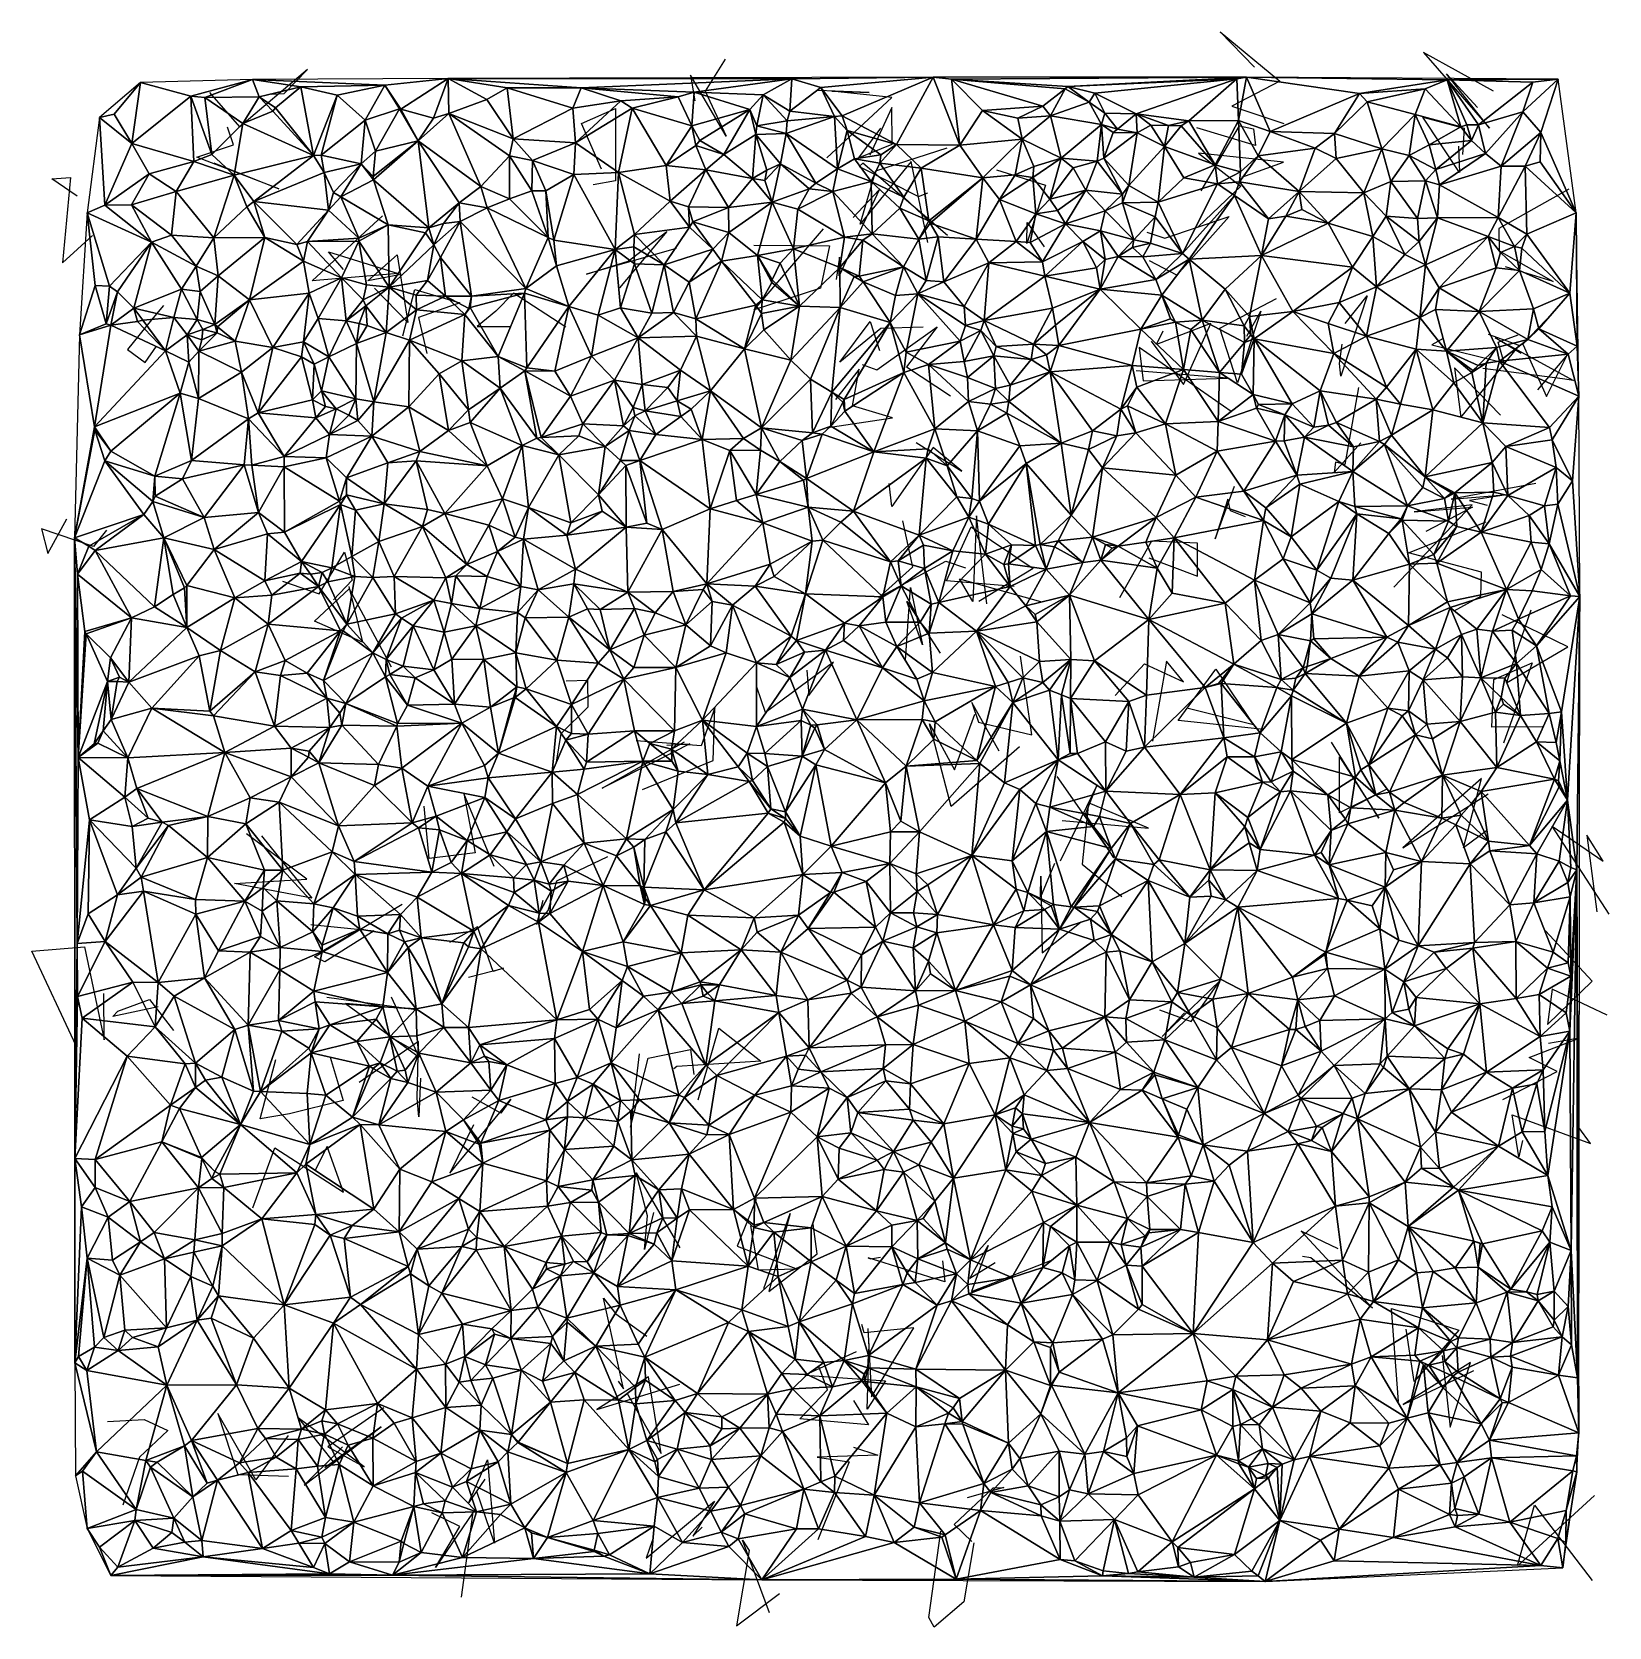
# Model space of a CAD drawing. Header units: metres. Extents: x -15.8 to 15.6, y -15.9 to 15.9.
import ezdxf

# ---------------------------------------------------------------- set-up
doc = ezdxf.new("R2010")
doc.units = ezdxf.units.M
doc.layers.add('CRACKS', color=1, linetype='Continuous')
doc.layers.add('STREET_MESH', color=7, linetype='Continuous')

msp = doc.modelspace()

# ---------------------------------------------------------------- linework, layer by layer
at = {"layer": 'CRACKS'}
for points in [[(8.522, 15.195, 0.1), (7.834, 15.899, 0.1), (9.026, 14.92, 0.1), (8.067, 14.422, 0.1), (9.107, 14.076, 0.1)], [(-2.021, 15.354, 0.1), (-2.421, 14.719, 0.1), (-2.004, 13.82, 0.1), (-2.717, 15.04, 0.1), (-2.627, 14.529, 0.1)], [(13.279, 14.721, 0.1), (11.884, 15.489, 0.1), (13.202, 13.98, 0.1), (12.342, 15.064, 0.1), (12.96, 14.395, 0.1)], [(-11.066, 14.661, 0.1), (-10.81, 14.669, 0.1), (-10.342, 15.149, 0.1), (-11.689, 14.01, 0.1), (-12.292, 14.694, 0.1)], [(-0.001, 13.389, 0.1), (1.299, 14.591, 0.1), (0.1, 14.719, 0.1), (0.842, 14.691, 0.1), (-0.174, 14.73, 0.1)], [(-4.487, 13.162, 0.1), (-4.883, 14.075, 0.1), (-4.206, 14.37, 0.1), (-4.21, 12.929, 0.1), (-4.656, 12.851, 0.1)], [(1.068, 13.981, 0.1), (0.629, 13.39, 0.1), (1.3, 13.66, 0.1), (1.296, 14.395, 0.1), (0.856, 13.442, 0.1)], [(-12.207, 13.288, 0.1), (-10.915, 12.775, 0.1), (-12.548, 13.404, 0.1), (-11.819, 13.647, 0.1), (-11.94, 14, 0.1)], [(7.46, 12.735, 0.1), (8.224, 14.029, 0.1), (8.497, 13.965, 0.1), (8.543, 13.633, 0.1), (7.369, 13.987, 0.1)], [(12.583, 13.624, 0.1), (12.605, 13.099, 0.1), (11.875, 14.199, 0.1), (12.697, 13.98, 0.1), (12.664, 13.454, 0.1)], [(2.01, 11.706, 0.1), (1.678, 13.319, 0.1), (0.664, 12.068, 0.1), (0.977, 13.134, 0.1), (2.401, 13.59, 0.1)], [(8.265, 13.005, 0.1), (9.099, 13.303, 0.1), (7.402, 13.485, 0.1), (8.246, 12.823, 0.1), (7.392, 12.007, 0.1)], [(2.403, 11.846, 0.1), (0.717, 13.285, 0.1), (0.645, 13.215, 0.1), (1.83, 12.618, 0.1), (2.013, 12.695, 0.1)], [(3.38, 13.151, 0.1), (4.358, 12.849, 0.1), (3.983, 11.687, 0.1), (3.989, 12.103, 0.1), (4.332, 11.616, 0.1)], [(-14.93, 12.627, 0.1), (-15.435, 12.973, 0.1), (-15.064, 12.998, 0.1), (-15.224, 11.301, 0.1), (-14.628, 11.842, 0.1)], [(0.524, 12.202, 0.1), (1.044, 12.751, 0.1), (0.245, 11.042, 0.1), (0.255, 11.413, 0.1), (0.188, 10.969, 0.1)], [(14.78, 12.763, 0.1), (13.388, 11.984, 0.1), (13.395, 11.537, 0.1), (14.469, 10.93, 0.1), (13.522, 11.221, 0.1)], [(-9.627, 11.169, 0.1), (-9.926, 11.518, 0.1), (-8.538, 11.088, 0.1), (-10.253, 10.941, 0.1), (-8.852, 12.232, 0.1)], [(6.374, 11.909, 0.1), (6.735, 11.787, 0.1), (8.012, 12.223, 0.1), (6.976, 11.054, 0.1), (6.429, 11.341, 0.1)], [(-3, 11.587, 0.1), (-4.789, 11.076, 0.1), (-3.954, 11.335, 0.1), (-3.183, 11.926, 0.1), (-4.126, 10.8, 0.1)], [(-1.456, 11.648, 0.1), (0.055, 11.639, 0.1), (-0.124, 10.793, 0.1), (-1.445, 10.361, 0.1), (-0.062, 11.979, 0.1)], [(-8.478, 11.065, 0.1), (-9.143, 10.937, 0.1), (-8.555, 11.461, 0.1), (-8.346, 10.111, 0.1), (-9.009, 10.797, 0.1)], [(-8.447, 9.845, 0.1), (-8.203, 10.766, 0.1), (-7.31, 10.499, 0.1), (-8.133, 10.208, 0.1), (-7.968, 9.49, 0.1)], [(-5.196, 10.018, 0.1), (-6.242, 10.692, 0.1), (-6.593, 10.336, 0.1), (-6.967, 10.032, 0.1), (-6.301, 10.031, 0.1)], [(8.365, 9.84, 0.1), (8.649, 10.337, 0.1), (8.183, 8.91, 0.1), (7.828, 9.999, 0.1), (8.957, 10.59, 0.1)], [(10.326, 10.092, 0.1), (10.762, 10.638, 0.1), (10.238, 9.04, 0.1), (10.215, 9.292, 0.1), (10.269, 9.678, 0.1)], [(-13.212, 10.446, 0.1), (-13.45, 10.16, 0.1), (-13.929, 9.573, 0.1), (-13.576, 9.311, 0.1), (-13.352, 9.637, 0.1)], [(1.922, 10.017, 0.1), (1.074, 9.988, 0.1), (0.261, 9.317, 0.1), (0.864, 10.129, 0.1), (1.05, 9.553, 0.1)], [(0.703, 9.271, 0.1), (1, 9.165, 0.1), (2.201, 10.025, 0.1), (1.586, 9.228, 0.1), (2.462, 8.651, 0.1)], [(6.461, 9.74, 0.1), (7.108, 8.878, 0.1), (7.649, 10.09, 0.1), (6.566, 9.673, 0.1), (6.702, 9.941, 0.1)], [(12.277, 9.79, 0.1), (12.049, 9.668, 0.1), (13.491, 9.307, 0.1), (13.373, 9.717, 0.1), (13.77, 9.862, 0.1)], [(13.421, 8.265, 0.1), (12.503, 9.205, 0.1), (12.628, 8.219, 0.1), (13.794, 9.654, 0.1), (13.179, 9.87, 0.1)], [(14.329, 10.164, 0.1), (13.863, 9.678, 0.1), (14.336, 8.635, 0.1), (14.754, 9.47, 0.1), (14.154, 8.768, 0.1)], [(8.053, 8.338, 0.1), (6.221, 9.609, 0.1), (6.304, 8.947, 0.1), (7.974, 9.002, 0.1), (6.161, 9.149, 0.1)], [(13.83, 9.495, 0.1), (13.316, 9.804, 0.1), (14.873, 8.957, 0.1), (14.653, 8.985, 0.1), (13.067, 9.194, 0.1)], [(-0.022, 8.01, 0.1), (1.307, 8.214, 0.1), (0.511, 8.448, 0.1), (0.645, 9.18, 0.1), (0.173, 8.575, 0.1)], [(10.591, 8.813, 0.1), (10.317, 7.283, 0.1), (10.131, 7.327, 0.1), (10.108, 7.125, 0.1), (10.641, 7.714, 0.1)], [(1.779, 7.719, 0.1), (2.693, 7.147, 0.1), (2.116, 7.62, 0.1), (1.297, 6.443, 0.1), (1.246, 6.9, 0.1)], [(8.341, 6.239, 0.1), (8.041, 6.36, 0.1), (7.987, 6.592, 0.1), (7.739, 5.798, 0.1), (8.121, 6.852, 0.1)], [(14.126, 6.905, 0.1), (12.434, 6.591, 0.1), (13.579, 6.686, 0.1), (12.805, 6.563, 0.1), (13.152, 6.472, 0.1)], [(11.293, 4.839, 0.1), (12.856, 6.475, 0.1), (11.697, 6.336, 0.1), (12.859, 6.43, 0.1), (11.932, 5.947, 0.1)], [(-14.345, 5.97, 0.1), (-14.608, 5.649, 0.1), (-15.644, 6.002, 0.1), (-15.517, 5.508, 0.1), (-15.136, 6.196, 0.1)], [(1.507, 6.162, 0.1), (1.705, 5.239, 0.1), (1.037, 4.632, 0.1), (2.373, 5.359, 0.1), (2.762, 5.22, 0.1)], [(3.735, 4.849, 0.1), (2.383, 4.963, 0.1), (2.874, 6.04, 0.1), (4.109, 5.21, 0.1), (3.027, 4.549, 0.1)], [(3.185, 4.508, 0.1), (2.982, 6.262, 0.1), (2.909, 4.55, 0.1), (2.645, 5.006, 0.1), (4.255, 4.549, 0.1)], [(12.494, 4.363, 0.1), (13.027, 4.658, 0.1), (13.04, 5.137, 0.1), (11.586, 5.519, 0.1), (13.134, 6.14, 0.1)], [(6.413, 5.422, 0.1), (7.383, 5.054, 0.1), (7.386, 5.712, 0.1), (6.466, 5.757, 0.1), (5.833, 4.623, 0.1)], [(-10.84, 4.955, 0.1), (-10.108, 4.704, 0.1), (-9.609, 5.532, 0.1), (-9.451, 4.979, 0.1), (-9.823, 4.587, 0.1)], [(-9.521, 4.85, 0.1), (-9.245, 3.744, 0.1), (-10.206, 4.159, 0.1), (-9.511, 4.804, 0.1), (-8.678, 3.253, 0.1)], [(1.57, 3.384, 0.1), (1.67, 4.833, 0.1), (1.909, 3.688, 0.1), (1.595, 4.552, 0.1), (2.256, 3.523, 0.1)], [(14.024, 4.382, 0.1), (13.712, 3.476, 0.1), (13.542, 2.935, 0.1), (14.762, 3.649, 0.1), (13.453, 4.289, 0.1)], [(-0.394, 3.185, 0.1), (-0.355, 2.679, 0.1), (0.132, 3.341, 0.1), (-1.219, 2.339, 0.1), (-1.396, 2.844, 0.1)], [(3.434, 1.57, 0.1), (2.887, 2.539, 0.1), (3.025, 2.146, 0.1), (4.082, 1.897, 0.1), (3.857, 3.465, 0.1)], [(5.742, 2.678, 0.1), (6.326, 3.312, 0.1), (7.105, 2.955, 0.1), (6.764, 3.361, 0.1), (6.49, 1.773, 0.1)], [(8.709, 2, 0.1), (6.998, 2.184, 0.1), (7.747, 3.206, 0.1), (8.5, 2.097, 0.1), (7.174, 2.427, 0.1)], [(14.256, 2.053, 0.1), (13.245, 2.05, 0.1), (13.286, 3, 0.1), (14.049, 3.329, 0.1), (13.478, 1.731, 0.1)], [(-5.382, 1.349, 0.1), (-5.29, 1.92, 0.1), (-4.756, 2.452, 0.1), (-4.76, 2.977, 0.1), (-5.192, 2.965, 0.1)], [(-3.67, 0.809, 0.1), (-2.261, 1.386, 0.1), (-2.233, 2.431, 0.1), (-2.505, 1.677, 0.1), (-3.799, 1.774, 0.1)], [(3.839, 1.654, 0.1), (2.478, 0.466, 0.1), (2.048, 2.112, 0.1), (2.544, 1.199, 0.1), (2.951, 2.307, 0.1)], [(-3.185, 1.688, 0.1), (-2.725, 1.719, 0.1), (-3.367, 1.389, 0.1), (-4.471, 0.833, 0.1), (-2.831, 1.758, 0.1)], [(11.156, 0.812, 0.1), (10.216, 0.345, 0.1), (10.213, 1.457, 0.1), (10.997, 0.237, 0.1), (10.053, 1.753, 0.1)], [(4.581, 1.069, 0.1), (5.721, -0.557, 0.1), (5.154, 0.313, 0.1), (5.384, 0.901, 0.1), (4.648, -0.621, 0.1)], [(13.143, -0.013, 0.1), (12.682, -0.357, 0.1), (13.041, 1.026, 0.1), (11.476, -0.353, 0.1), (13.171, 0.724, 0.1)], [(-6.628, -0.727, 0.1), (-7.232, 0.728, 0.1), (-7.003, -0.456, 0.1), (-7.922, -0.57, 0.1), (-8.019, 0.476, 0.1)], [(4.687, 0.191, 0.1), (6.406, 0.035, 0.1), (5.216, 0.544, 0.1), (5.088, -0.678, 0.1), (5.874, -1.322, 0.1)], [(15.583, -1.673, 0.1), (14.447, 0.075, 0.1), (15.463, -0.619, 0.1), (15.14, -0.104, 0.1), (15.337, -1.632, 0.1)], [(-11.259, -0.119, 0.1), (-10.256, -1.359, 0.1), (-11.8, -1.066, 0.1), (-10.359, -0.982, 0.1), (-11.561, -0.077, 0.1)], [(-5.657, -1.403, 0.1), (-5.783, -1.881, 0.1), (-5.551, -1.606, 0.1), (-5.378, -1.01, 0.1), (-4.361, -0.529, 0.1)], [(4.538, -0.666, 0.1), (4.257, -1.335, 0.1), (4.262, -0.921, 0.1), (4.288, -2.446, 0.1), (5.07, -1.829, 0.1)], [(-10.28, -1.883, 0.1), (-9.015, -2.008, 0.1), (-9.996, -2.624, 0.1), (-10.205, -2.529, 0.1), (-8.457, -1.48, 0.1)], [(-7.138, -2.934, 0.1), (-6.442, -2.755, 0.1), (-6.647, -2.816, 0.1), (-6.959, -1.927, 0.1), (-7.512, -2.238, 0.1)], [(15.544, -3.688, 0.1), (14.45, -3.171, 0.1), (14.355, -3.877, 0.1), (15.243, -3.01, 0.1), (14.318, -2.008, 0.1)], [(-14.953, -4.297, 0.1), (-15.833, -2.416, 0.1), (-14.783, -2.325, 0.1), (-14.391, -4.177, 0.1), (-14.397, -3.255, 0.1)], [(6.625, -3.583, 0.1), (7.255, -3.812, 0.1), (7.836, -2.997, 0.1), (6.682, -4.115, 0.1), (7.127, -3.642, 0.1)], [(-13.316, -3.524, 0.1), (-14.221, -3.715, 0.1), (-14.121, -3.606, 0.1), (-13.489, -3.375, 0.1), (-13.01, -3.993, 0.1)], [(-9.957, -3.332, 0.1), (-8.184, -3.578, 0.1), (-9.585, -3.459, 0.1), (-8.117, -4.528, 0.1), (-8.668, -3.331, 0.1)], [(-2.564, -5.372, 0.1), (-2.151, -3.946, 0.1), (-1.311, -4.607, 0.1), (-2.988, -4.711, 0.1), (-3.047, -4.76, 0.1)], [(-8.091, -4.945, 0.1), (-8.127, -5.712, 0.1), (-8.16, -5.344, 0.1), (-8.133, -4.213, 0.1), (-9.312, -5.029, 0.1)], [(-3.738, -4.46, 0.1), (-3.912, -5.917, 0.1), (-3.555, -4.546, 0.1), (-2.714, -4.37, 0.1), (-2.651, -4.873, 0.1)], [(13.464, -5.369, 0.1), (14.551, -4.81, 0.1), (13.993, -4.534, 0.1), (14.988, -4.144, 0.1), (14.375, -4.25, 0.1)], [(-9.895, -4.528, 0.1), (-9.631, -5.388, 0.1), (-10.7, -5.657, 0.1), (-11.285, -5.752, 0.1), (-10.974, -4.573, 0.1)], [(-7.038, -5.875, 0.1), (-7.507, -6.834, 0.1), (-6.294, -5.364, 0.1), (-6.494, -5.64, 0.1), (-7.066, -5.32, 0.1)], [(13.858, -6.185, 0.1), (13.788, -6.51, 0.1), (13.65, -5.673, 0.1), (15.214, -6.243, 0.1), (14.977, -5.925, 0.1)], [(-11.429, -7.524, 0.1), (-10.996, -6.332, 0.1), (-9.625, -7.216, 0.1), (-9.954, -6.302, 0.1), (-10.189, -6.778, 0.1)], [(-3.454, -7.622, 0.1), (-3.629, -8.359, 0.1), (-3.573, -7.683, 0.1), (-3.794, -6.826, 0.1), (-2.928, -8.321, 0.1)], [(-1.409, -7.36, 0.1), (-1.788, -8.29, 0.1), (-0.582, -8.746, 0.1), (-1.36, -8.769, 0.1), (-1.512, -7.884, 0.1)], [(-1.257, -9.133, 0.1), (-0.729, -7.64, 0.1), (-1.152, -9.19, 0.1), (-0.193, -8.445, 0.1), (-0.268, -7.854, 0.1)], [(10.187, -8.345, 0.1), (9.448, -7.994, 0.1), (10.872, -9.524, 0.1), (9.642, -8.525, 0.1), (9.477, -8.498, 0.1)], [(2.307, -8.582, 0.1), (2.35, -8.998, 0.1), (0.826, -8.521, 0.1), (0.871, -8.545, 0.1), (1.072, -8.51, 0.1)], [(3.353, -8.619, 0.1), (2.849, -8.933, 0.1), (3.215, -8.276, 0.1), (2.881, -9.196, 0.1), (4.464, -8.575, 0.1)], [(-4.152, -10.977, 0.1), (-4.051, -11.129, 0.1), (-4.448, -9.328, 0.1), (-4.199, -9.64, 0.1), (-3.582, -10.084, 0.1)], [(11.386, -11.387, 0.1), (11.247, -9.534, 0.1), (12.59, -9.965, 0.1), (11.697, -10.985, 0.1), (11.542, -9.945, 0.1)], [(0.818, -9.929, 0.1), (0.889, -11.291, 0.1), (1.731, -9.915, 0.1), (0.744, -10.014, 0.1), (0.696, -9.853, 0.1)], [(0.585, -10.393, 0.1), (-0.437, -10.863, 0.1), (1.171, -10.971, 0.1), (0.804, -11.535, 0.1), (0.845, -10.232, 0.1)], [(12.255, -10.467, 0.1), (12.418, -11.893, 0.1), (12.821, -10.606, 0.1), (11.48, -11.441, 0.1), (12.892, -10.77, 0.1)], [(0.533, -11.364, 0.1), (0.831, -11.85, 0.1), (-0.539, -11.727, 0.1), (0.017, -11.152, 0.1), (-0.156, -10.684, 0.1)], [(-3.985, -11.209, 0.1), (-3.302, -12.421, 0.1), (-3.548, -10.892, 0.1), (-4.577, -11.547, 0.1), (-2.93, -11.042, 0.1)], [(-14.329, -11.785, 0.1), (-13.594, -11.743, 0.1), (-13.125, -11.964, 0.1), (-13.69, -12.493, 0.1), (-14.021, -13.447, 0.1)], [(-10.728, -12.062, 0.1), (-11.372, -12.947, 0.1), (-12.127, -11.622, 0.1), (-11.728, -12.841, 0.1), (-10.719, -12.871, 0.1)], [(-8.824, -11.512, 0.1), (-9.94, -12.289, 0.1), (-9.215, -12.686, 0.1), (-10.531, -11.708, 0.1), (-9.833, -12.583, 0.1)], [(-9.643, -12.29, 0.1), (-9.752, -12.398, 0.1), (-10.408, -13.053, 0.1), (-8.876, -11.886, 0.1), (-10.001, -12.705, 0.1)], [(0.533, -12.297, 0.1), (1.02, -12.451, 0.1), (-0.19, -12.493, 0.1), (0.446, -12.584, 0.1), (-0.179, -14.137, 0.1)], [(-6.81, -12.933, 0.1), (-7.133, -13.393, 0.1), (-6.76, -12.544, 0.1), (-6.619, -14.206, 0.1), (-6.969, -13.179, 0.1)], [(2.892, -14.171, 0.1), (2.538, -13.836, 0.1), (3.313, -13.104, 0.1), (3.524, -13.095, 0.1), (2.794, -13.304, 0.1)], [(15.294, -13.258, 0.1), (13.782, -14.641, 0.1), (13.756, -14.649, 0.1), (14.099, -13.447, 0.1), (15.249, -14.947, 0.1)], [(-7.277, -15.28, 0.1), (-7.043, -13.587, 0.1), (-7.796, -14.689, 0.1), (-7.312, -13.873, 0.1), (-7.868, -13.602, 0.1)], [(-3.481, -14.157, 0.1), (-3.599, -14.508, 0.1), (-2.237, -13.373, 0.1), (-2.669, -14.07, 0.1), (-2.485, -13.888, 0.1)], [(2.93, -14.199, 0.1), (2.727, -15.372, 0.1), (2.142, -15.878, 0.1), (2.034, -15.684, 0.1), (2.27, -13.967, 0.1)], [(-1.144, -15.593, 0.1), (-1.676, -14.147, 0.1), (-1.549, -14.352, 0.1), (-1.798, -15.851, 0.1), (-0.942, -15.211, 0.1)]]:
    msp.add_polyline3d(points, dxfattribs=at)
at = {"layer": 'STREET_MESH'}
for points in [[(-12.668, 14.616), (-11.44, 14.951), (-13.667, 14.89)], [(-12.668, 14.616), (-12.389, 14.595), (-11.44, 14.951)], [(-12.389, 14.595), (-11.306, 14.603), (-11.44, 14.951)], [(-11.44, 14.951), (-8.806, 14.841), (-7.539, 14.969)], [(-11.306, 14.603), (-10.473, 14.806), (-11.44, 14.951)], [(-10.473, 14.806), (-8.806, 14.841), (-11.44, 14.951)], [(-8.806, 14.841), (-8.486, 14.363), (-7.539, 14.969)], [(-8.486, 14.363), (-7.835, 14.18), (-7.539, 14.969)], [(-7.835, 14.18), (-7.528, 14.274), (-7.539, 14.969)], [(-0.696, 14.964), (2.118, 14.997), (-7.539, 14.969)], [(-0.696, 14.964), (-7.539, 14.969), (-4.889, 14.783)], [(-7.539, 14.969), (-6.363, 14.782), (-4.889, 14.783)], [(-6.772, 14.55), (-6.363, 14.782), (-7.539, 14.969)], [(-7.528, 14.274), (-6.772, 14.55), (-7.539, 14.969)], [(-2.642, 14.696), (-0.696, 14.964), (-4.889, 14.783)], [(-0.696, 14.964), (-2.642, 14.696), (-1.267, 14.643)], [(-0.739, 14.319), (-0.696, 14.964), (-1.267, 14.643)], [(-0.739, 14.319), (-0.12, 14.793), (-0.696, 14.964)], [(-0.12, 14.793), (2.118, 14.997), (-0.696, 14.964)], [(-0.12, 14.793), (0.305, 14.227), (2.118, 14.997)], [(0.305, 14.227), (1.388, 13.653), (2.118, 14.997)], [(1.388, 13.653), (2.652, 13.643), (2.118, 14.997)], [(8.358, 14.995), (2.118, 14.997), (2.484, 14.96)], [(2.118, 14.997), (2.652, 13.643), (2.484, 14.96)], [(8.358, 14.995), (2.484, 14.96), (4.802, 14.81)], [(2.484, 14.96), (4.748, 14.763), (4.802, 14.81)], [(2.652, 13.643), (3.1, 14.333), (2.484, 14.96)], [(4.304, 14.421), (4.748, 14.763), (2.484, 14.96)], [(3.1, 14.333), (4.304, 14.421), (2.484, 14.96)], [(8.168, 14.967), (8.358, 14.995), (4.802, 14.81)], [(5.339, 14.678), (8.168, 14.967), (4.802, 14.81)], [(8.168, 14.967), (5.339, 14.678), (6.161, 14.265)], [(7.209, 14.127), (8.168, 14.967), (6.161, 14.265)], [(8.203, 14.135), (8.168, 14.967), (7.209, 14.127)], [(8.168, 14.967), (8.203, 14.135), (8.358, 14.995)], [(8.203, 14.135), (8.832, 13.913), (8.358, 14.995)], [(8.358, 14.995), (12.358, 14.946), (14.567, 14.959)], [(12.358, 14.946), (8.358, 14.995), (10.613, 14.675)], [(8.358, 14.995), (8.832, 13.913), (10.613, 14.675)], [(11.92, 14.765), (12.358, 14.946), (10.613, 14.675)], [(12.63, 14.011), (12.358, 14.946), (11.92, 14.765)], [(12.358, 14.946), (14.067, 14.899), (14.567, 14.959)], [(12.358, 14.946), (12.979, 14.051), (14.067, 14.899)], [(12.358, 14.946), (12.752, 14.05), (12.979, 14.051)], [(12.752, 14.05), (12.358, 14.946), (12.63, 14.011)], [(14.067, 14.899), (13.862, 14.309), (14.567, 14.959)], [(13.862, 14.309), (14.224, 13.893), (14.567, 14.959)], [(14.224, 13.893), (14.924, 12.296), (14.567, 14.959)], [(-14.195, 14.263), (-13.667, 14.89), (-14.486, 14.192)], [(-14.195, 14.263), (-13.845, 13.675), (-13.667, 14.89)], [(-13.845, 13.675), (-12.668, 14.616), (-13.667, 14.89)], [(-10.979, 14.386), (-10.473, 14.806), (-11.306, 14.603)], [(-10.473, 14.806), (-10.979, 14.386), (-10.225, 13.436)], [(-8.806, 14.841), (-10.473, 14.806), (-9.751, 14.639)], [(-9.751, 14.639), (-10.473, 14.806), (-10.225, 13.436)], [(-10.071, 13.446), (-9.751, 14.639), (-10.225, 13.436)], [(-10.071, 13.446), (-9.195, 14.139), (-9.751, 14.639)], [(-9.195, 14.139), (-8.806, 14.841), (-9.751, 14.639)], [(-8.508, 14.368), (-8.806, 14.841), (-9.195, 14.139)], [(-8.806, 14.841), (-8.508, 14.368), (-8.486, 14.363)], [(-6.363, 14.782), (-6.772, 14.55), (-6.25, 13.77)], [(-6.363, 14.782), (-5.058, 14.38), (-4.889, 14.783)], [(-6.363, 14.782), (-6.25, 13.77), (-5.058, 14.38)], [(-5.058, 14.38), (-4.101, 14.523), (-4.889, 14.783)], [(-2.963, 14.604), (-2.642, 14.696), (-4.889, 14.783)], [(-4.101, 14.523), (-2.963, 14.604), (-4.889, 14.783)], [(-2.963, 14.604), (-2.69, 14.029), (-2.642, 14.696)], [(-2.69, 14.029), (-1.534, 14.35), (-2.642, 14.696)], [(-2.642, 14.696), (-1.534, 14.35), (-1.267, 14.643)], [(-1.534, 14.35), (-1.394, 14.026), (-1.267, 14.643)], [(-1.394, 14.026), (-0.79, 14.125), (-1.267, 14.643)], [(-0.79, 14.125), (-0.739, 14.319), (-1.267, 14.643)], [(0.154, 14.213), (-0.12, 14.793), (-0.739, 14.319)], [(0.154, 14.213), (0.305, 14.227), (-0.12, 14.793)], [(4.304, 14.421), (4.458, 14.224), (4.748, 14.763)], [(4.458, 14.224), (5.224, 14.499), (4.748, 14.763)], [(4.748, 14.763), (5.224, 14.499), (4.802, 14.81)], [(5.224, 14.499), (5.339, 14.678), (4.802, 14.81)], [(5.224, 14.499), (5.537, 14.279), (5.339, 14.678)], [(5.339, 14.678), (5.537, 14.279), (6.161, 14.265)], [(8.832, 13.913), (10.112, 13.878), (10.613, 14.675)], [(10.112, 13.878), (10.766, 14.508), (10.613, 14.675)], [(10.766, 14.508), (11.92, 14.765), (10.613, 14.675)], [(10.766, 14.508), (11.723, 14.252), (11.92, 14.765)], [(11.723, 14.252), (12.63, 14.011), (11.92, 14.765)], [(12.979, 14.051), (13.862, 14.309), (14.067, 14.899)], [(-12.668, 14.616), (-13.845, 13.675), (-12.606, 13.319)], [(-12.247, 13.456), (-12.668, 14.616), (-12.606, 13.319)], [(-12.668, 14.616), (-12.247, 13.456), (-12.389, 14.595)], [(-11.633, 14.074), (-11.306, 14.603), (-12.389, 14.595)], [(-12.247, 13.456), (-11.633, 14.074), (-12.389, 14.595)], [(-11.037, 14.323), (-11.306, 14.603), (-11.633, 14.074)], [(-11.037, 14.323), (-11.633, 14.074), (-10.225, 13.436)], [(-11.037, 14.323), (-10.979, 14.386), (-11.306, 14.603)], [(-10.979, 14.386), (-11.037, 14.323), (-10.225, 13.436)], [(-8.987, 13.524), (-8.508, 14.368), (-9.195, 14.139)], [(-8.508, 14.368), (-8.987, 13.524), (-8.141, 13.732)], [(-8.486, 14.363), (-8.508, 14.368), (-8.141, 13.732)], [(-7.835, 14.18), (-8.486, 14.363), (-8.141, 13.732)], [(-6.772, 14.55), (-7.528, 14.274), (-6.25, 13.77)], [(-5.058, 14.38), (-6.25, 13.77), (-5.008, 13.687)], [(-4.101, 14.523), (-5.058, 14.38), (-5.008, 13.687)], [(-3.877, 14.378), (-4.101, 14.523), (-5.008, 13.687)], [(-4.149, 13.095), (-3.877, 14.378), (-5.008, 13.687)], [(-4.149, 13.095), (-3.201, 13.237), (-3.877, 14.378)], [(-2.963, 14.604), (-4.101, 14.523), (-3.877, 14.378)], [(-2.69, 14.029), (-2.963, 14.604), (-3.877, 14.378)], [(-3.201, 13.237), (-2.69, 14.029), (-3.877, 14.378)], [(-2.69, 14.029), (-2.53, 13.735), (-1.534, 14.35)], [(-1.534, 14.35), (-2.53, 13.735), (-2.048, 13.458)], [(-1.534, 14.35), (-2.048, 13.458), (-1.412, 13.856)], [(-1.394, 14.026), (-1.534, 14.35), (-1.412, 13.856)], [(0.154, 14.213), (-0.739, 14.319), (-0.79, 14.125)], [(3.1, 14.333), (2.652, 13.643), (3.894, 13.765)], [(4.304, 14.421), (3.1, 14.333), (3.809, 14.183)], [(3.809, 14.183), (3.1, 14.333), (3.894, 13.765)], [(4.304, 14.421), (3.809, 14.183), (4.458, 14.224)], [(5.224, 14.499), (4.458, 14.224), (5.473, 14.053)], [(5.537, 14.279), (5.224, 14.499), (5.473, 14.053)], [(10.766, 14.508), (10.112, 13.878), (11.058, 13.571)], [(11.723, 14.252), (10.766, 14.508), (11.058, 13.571)], [(13.124, 13.474), (13.862, 14.309), (12.979, 14.051)], [(13.124, 13.474), (13.432, 13.224), (13.862, 14.309)], [(13.432, 13.224), (14.224, 13.893), (13.862, 14.309)], [(-14.73, 12.296), (-14.379, 12.447), (-14.486, 14.192)], [(-13.845, 13.675), (-14.195, 14.263), (-14.486, 14.192)], [(-14.379, 12.447), (-13.845, 13.675), (-14.486, 14.192)], [(-11.633, 14.074), (-12.247, 13.456), (-11.802, 13.046)], [(-10.225, 13.436), (-11.633, 14.074), (-11.802, 13.046)], [(-9.195, 14.139), (-10.071, 13.446), (-9.277, 13.273)], [(-8.987, 13.524), (-9.195, 14.139), (-9.277, 13.273)], [(-7.528, 14.274), (-8.141, 13.732), (-6.894, 12.82)], [(-7.528, 14.274), (-7.835, 14.18), (-8.141, 13.732)], [(-6.321, 13.429), (-7.528, 14.274), (-6.894, 12.82)], [(-7.528, 14.274), (-6.321, 13.429), (-6.25, 13.77)], [(-2.69, 14.029), (-3.201, 13.237), (-2.607, 13.636)], [(-2.53, 13.735), (-2.69, 14.029), (-2.607, 13.636)], [(-0.811, 13.872), (-1.394, 14.026), (-1.412, 13.856)], [(-1.394, 14.026), (-0.811, 13.872), (-0.79, 14.125)], [(-0.811, 13.872), (0.154, 14.213), (-0.79, 14.125)], [(0.216, 13.169), (0.154, 14.213), (-0.811, 13.872)], [(0.305, 14.227), (0.154, 14.213), (0.408, 13.938)], [(0.154, 14.213), (0.216, 13.169), (0.408, 13.938)], [(1.388, 13.653), (0.305, 14.227), (0.408, 13.938)], [(4.458, 14.224), (3.809, 14.183), (3.894, 13.765)], [(4.458, 14.224), (3.894, 13.765), (4.667, 13.381)], [(5.473, 14.053), (4.458, 14.224), (4.667, 13.381)], [(5.389, 13.324), (5.473, 14.053), (4.667, 13.381)], [(5.389, 13.324), (5.516, 13.385), (5.473, 14.053)], [(5.794, 13.959), (5.537, 14.279), (5.473, 14.053)], [(5.473, 14.053), (5.516, 13.385), (5.703, 13.893)], [(5.794, 13.959), (5.473, 14.053), (5.703, 13.893)], [(5.537, 14.279), (5.794, 13.959), (6.161, 14.265)], [(6.161, 14.265), (5.794, 13.959), (6.182, 13.891)], [(6.807, 14.035), (7.209, 14.127), (6.161, 14.265)], [(6.456, 14.043), (6.161, 14.265), (6.182, 13.891)], [(6.456, 14.043), (6.807, 14.035), (6.161, 14.265)], [(6.729, 13.617), (6.456, 14.043), (6.182, 13.891)], [(6.456, 14.043), (6.729, 13.617), (6.807, 14.035)], [(6.729, 13.617), (7.059, 14.03), (6.807, 14.035)], [(7.059, 14.03), (6.729, 13.617), (7.735, 13.252)], [(6.807, 14.035), (7.059, 14.03), (7.209, 14.127)], [(7.059, 14.03), (7.735, 13.252), (7.209, 14.127)], [(7.735, 13.252), (8.203, 14.135), (7.209, 14.127)], [(8.242, 13.114), (8.203, 14.135), (7.735, 13.252)], [(8.596, 13.428), (8.832, 13.913), (8.203, 14.135)], [(8.242, 13.114), (8.596, 13.428), (8.203, 14.135)], [(11.6, 13.438), (11.723, 14.252), (11.058, 13.571)], [(11.723, 14.252), (11.6, 13.438), (12.001, 13.651)], [(12.63, 14.011), (11.723, 14.252), (12.001, 13.651)], [(12.839, 13.733), (12.63, 14.011), (12.001, 13.651)], [(12.839, 13.733), (12.752, 14.05), (12.63, 14.011)], [(12.752, 14.05), (12.839, 13.733), (12.979, 14.051)], [(12.839, 13.733), (13.124, 13.474), (12.979, 14.051)], [(-13.5, 13.071), (-13.845, 13.675), (-14.379, 12.447)], [(-13.845, 13.675), (-13.5, 13.071), (-12.606, 13.319)], [(-9.033, 13.021), (-9.031, 12.952), (-8.141, 13.732)], [(-8.987, 13.524), (-9.033, 13.021), (-8.141, 13.732)], [(-9.031, 12.952), (-7.929, 11.994), (-8.141, 13.732)], [(-8.141, 13.732), (-7.324, 12.496), (-6.894, 12.82)], [(-7.929, 11.994), (-7.324, 12.496), (-8.141, 13.732)], [(-6.321, 13.429), (-5.862, 13.335), (-6.25, 13.77)], [(-6.25, 13.77), (-5.862, 13.335), (-5.008, 13.687)], [(-5.862, 13.335), (-5.04, 13.061), (-5.008, 13.687)], [(-5.04, 13.061), (-4.149, 13.095), (-5.008, 13.687)], [(-2.048, 13.458), (-2.53, 13.735), (-2.607, 13.636)], [(-2.048, 13.458), (-1.48, 12.977), (-1.412, 13.856)], [(-1.48, 12.977), (-1.193, 13.147), (-1.412, 13.856)], [(-0.811, 13.872), (-1.412, 13.856), (-0.922, 13.271)], [(-1.412, 13.856), (-1.193, 13.147), (-0.922, 13.271)], [(-0.22, 12.887), (-0.811, 13.872), (-0.922, 13.271)], [(-0.22, 12.887), (0.216, 13.169), (-0.811, 13.872)], [(0.216, 13.169), (0.549, 13.369), (0.408, 13.938)], [(1.074, 13.451), (1.388, 13.653), (0.408, 13.938)], [(0.549, 13.369), (1.074, 13.451), (0.408, 13.938)], [(2.652, 13.643), (3.111, 12.995), (3.894, 13.765)], [(3.111, 12.995), (3.75, 13.049), (3.894, 13.765)], [(3.75, 13.049), (4.123, 13.217), (3.894, 13.765)], [(3.894, 13.765), (4.123, 13.217), (4.667, 13.381)], [(5.703, 13.893), (5.516, 13.385), (6.182, 13.891)], [(5.516, 13.385), (6.019, 12.84), (6.182, 13.891)], [(5.794, 13.959), (5.703, 13.893), (6.182, 13.891)], [(6.019, 12.84), (6.729, 13.617), (6.182, 13.891)], [(9.727, 13.586), (8.832, 13.913), (8.596, 13.428)], [(8.832, 13.913), (9.727, 13.586), (10.112, 13.878)], [(9.727, 13.586), (10.149, 13.378), (10.112, 13.878)], [(10.112, 13.878), (10.149, 13.378), (11.058, 13.571)], [(12.133, 13.155), (12.839, 13.733), (12.001, 13.651)], [(12.839, 13.733), (12.133, 13.155), (13.124, 13.474)], [(13.911, 13.222), (14.224, 13.893), (13.432, 13.224)], [(14.224, 13.893), (13.911, 13.222), (14.21, 13.309)], [(14.224, 13.893), (14.21, 13.309), (14.924, 12.296)], [(-12.247, 13.456), (-12.606, 13.319), (-11.802, 13.046)], [(-11.412, 12.52), (-10.225, 13.436), (-11.802, 13.046)], [(-11.412, 12.52), (-10.009, 13.099), (-10.225, 13.436)], [(-10.009, 13.099), (-10.071, 13.446), (-10.225, 13.436)], [(-10.071, 13.446), (-10.009, 13.099), (-9.277, 13.273)], [(-9.033, 13.021), (-8.987, 13.524), (-9.277, 13.273)], [(-6.317, 12.575), (-6.321, 13.429), (-6.894, 12.82)], [(-5.862, 13.335), (-6.321, 13.429), (-5.873, 12.736)], [(-6.321, 13.429), (-6.317, 12.575), (-5.873, 12.736)], [(-3.201, 13.237), (-2.41, 13.148), (-2.607, 13.636)], [(-2.41, 13.148), (-2.048, 13.458), (-2.607, 13.636)], [(-2.41, 13.148), (-1.48, 12.977), (-2.048, 13.458)], [(0.216, 13.169), (0.887, 12.918), (0.549, 13.369)], [(1.074, 13.451), (0.549, 13.369), (1.058, 13.282)], [(0.549, 13.369), (0.887, 12.918), (1.058, 13.282)], [(1.388, 13.653), (1.058, 13.282), (1.878, 13.187)], [(1.388, 13.653), (1.074, 13.451), (1.058, 13.282)], [(2.652, 13.643), (1.388, 13.653), (1.878, 13.187)], [(3.111, 12.995), (2.652, 13.643), (1.878, 13.187)], [(4.104, 12.999), (4.446, 12.567), (4.667, 13.381)], [(4.123, 13.217), (4.104, 12.999), (4.667, 13.381)], [(4.446, 12.567), (4.909, 13.194), (4.667, 13.381)], [(4.909, 13.194), (5.389, 13.324), (4.667, 13.381)], [(5.888, 12.666), (5.516, 13.385), (5.389, 13.324)], [(5.516, 13.385), (5.888, 12.666), (6.019, 12.84)], [(6.602, 12.507), (6.729, 13.617), (6.019, 12.84)], [(6.729, 13.617), (6.602, 12.507), (7.115, 12.989)], [(7.735, 13.252), (6.729, 13.617), (7.115, 12.989)], [(8.596, 13.428), (8.22, 12.91), (9.412, 12.723)], [(8.242, 13.114), (8.22, 12.91), (8.596, 13.428)], [(9.727, 13.586), (8.596, 13.428), (9.412, 12.723)], [(10.149, 13.378), (9.727, 13.586), (9.412, 12.723)], [(10.149, 13.378), (9.412, 12.723), (10.699, 12.69)], [(11.058, 13.571), (10.149, 13.378), (10.699, 12.69)], [(11.233, 12.917), (11.058, 13.571), (10.699, 12.69)], [(11.233, 12.917), (11.6, 13.438), (11.058, 13.571)], [(11.6, 13.438), (11.233, 12.917), (11.924, 12.93)], [(11.6, 13.438), (12.133, 13.155), (12.001, 13.651)], [(12.133, 13.155), (11.6, 13.438), (11.924, 12.93)], [(12.133, 13.155), (12.204, 12.852), (13.124, 13.474)], [(13.124, 13.474), (12.204, 12.852), (13.432, 13.224)], [(-13.5, 13.071), (-14.379, 12.447), (-13.847, 12.455)], [(-12.959, 12.722), (-13.5, 13.071), (-13.847, 12.455)], [(-13.5, 13.071), (-12.959, 12.722), (-12.606, 13.319)], [(-12.606, 13.319), (-12.959, 12.722), (-11.802, 13.046)], [(-12.959, 12.722), (-12.211, 11.799), (-11.802, 13.046)], [(-12.211, 11.799), (-11.554, 12.414), (-11.802, 13.046)], [(-11.554, 12.414), (-11.412, 12.52), (-11.802, 13.046)], [(-9.925, 12.349), (-10.009, 13.099), (-11.412, 12.52)], [(-10.009, 13.099), (-9.824, 12.697), (-9.277, 13.273)], [(-9.824, 12.697), (-10.009, 13.099), (-9.925, 12.349)], [(-9.824, 12.697), (-9.679, 12.613), (-9.277, 13.273)], [(-9.679, 12.613), (-9.031, 12.952), (-9.277, 13.273)], [(-9.031, 12.952), (-9.033, 13.021), (-9.277, 13.273)], [(-5.599, 12.731), (-5.862, 13.335), (-5.873, 12.736)], [(-5.862, 13.335), (-5.599, 12.731), (-5.04, 13.061)], [(-5.599, 12.731), (-5.439, 11.753), (-5.04, 13.061)], [(-5.04, 13.061), (-5.439, 11.753), (-4.213, 11.563)], [(-4.149, 13.095), (-5.04, 13.061), (-4.213, 11.563)], [(-3.831, 11.865), (-4.149, 13.095), (-4.213, 11.563)], [(-3.201, 13.237), (-4.149, 13.095), (-3.122, 12.525)], [(-4.149, 13.095), (-3.831, 11.865), (-3.122, 12.525)], [(-3.201, 13.237), (-3.122, 12.525), (-2.41, 13.148)], [(-3.122, 12.525), (-2.752, 12.412), (-2.41, 13.148)], [(-2.41, 13.148), (-2.752, 12.412), (-1.959, 12.403)], [(-1.48, 12.977), (-2.41, 13.148), (-1.959, 12.403)], [(-1.236, 12.942), (-1.193, 13.147), (-1.48, 12.977)], [(-1.236, 12.942), (-1.09, 12.509), (-0.922, 13.271)], [(-1.193, 13.147), (-1.236, 12.942), (-0.922, 13.271)], [(-1.09, 12.509), (-0.35, 12.772), (-0.922, 13.271)], [(-0.35, 12.772), (-0.22, 12.887), (-0.922, 13.271)], [(0.216, 13.169), (-0.22, 12.887), (0.121, 12.717)], [(0.887, 12.918), (0.216, 13.169), (0.121, 12.717)], [(0.887, 12.918), (1.538, 12.608), (1.058, 13.282)], [(1.058, 13.282), (1.538, 12.608), (1.878, 13.187)], [(1.538, 12.608), (2.033, 12.134), (1.878, 13.187)], [(2.033, 12.134), (3.111, 12.995), (1.878, 13.187)], [(3.111, 12.995), (3.441, 12.558), (3.75, 13.049)], [(3.441, 12.558), (4.104, 12.999), (3.75, 13.049)], [(3.75, 13.049), (4.104, 12.999), (4.123, 13.217)], [(4.446, 12.567), (5.163, 12.745), (4.909, 13.194)], [(5.163, 12.745), (5.389, 13.324), (4.909, 13.194)], [(5.163, 12.745), (5.888, 12.666), (5.389, 13.324)], [(7.781, 12.87), (7.735, 13.252), (7.115, 12.989)], [(7.781, 12.87), (8.242, 13.114), (7.735, 13.252)], [(8.22, 12.91), (8.242, 13.114), (7.781, 12.87)], [(12.204, 12.852), (12.133, 13.155), (11.924, 12.93)], [(12.204, 12.852), (13.375, 12.199), (13.432, 13.224)], [(13.375, 12.199), (13.911, 13.222), (13.432, 13.224)], [(13.375, 12.199), (13.944, 11.873), (13.911, 13.222)], [(14.21, 13.309), (13.911, 13.222), (14.924, 12.296)], [(13.911, 13.222), (13.944, 11.873), (14.924, 12.296)], [(-13.051, 11.853), (-12.959, 12.722), (-13.847, 12.455)], [(-12.959, 12.722), (-13.051, 11.853), (-12.211, 11.799)], [(-9.031, 12.952), (-9.679, 12.613), (-8.736, 12.056)], [(-7.929, 11.994), (-9.031, 12.952), (-8.736, 12.056)], [(-7.324, 12.496), (-6.767, 12.396), (-6.894, 12.82)], [(-6.767, 12.396), (-6.317, 12.575), (-6.894, 12.82)], [(-6.317, 12.575), (-5.548, 11.802), (-5.873, 12.736)], [(-5.548, 11.802), (-5.599, 12.731), (-5.873, 12.736)], [(-5.599, 12.731), (-5.548, 11.802), (-5.439, 11.753)], [(-1.09, 12.509), (-1.48, 12.977), (-1.959, 12.403)], [(-1.236, 12.942), (-1.48, 12.977), (-1.09, 12.509)], [(-0.578, 12.37), (-0.35, 12.772), (-1.09, 12.509)], [(-0.35, 12.772), (-0.578, 12.37), (0.121, 12.717)], [(-0.578, 12.37), (0.355, 11.81), (0.121, 12.717)], [(-0.22, 12.887), (-0.35, 12.772), (0.121, 12.717)], [(0.901, 11.877), (0.887, 12.918), (0.121, 12.717)], [(0.355, 11.81), (0.901, 11.877), (0.121, 12.717)], [(1.453, 12.391), (0.887, 12.918), (0.901, 11.877)], [(0.887, 12.918), (1.453, 12.391), (1.538, 12.608)], [(3.111, 12.995), (2.033, 12.134), (2.062, 12.091)], [(3.111, 12.995), (2.062, 12.091), (2.978, 11.767)], [(3.441, 12.558), (3.111, 12.995), (2.978, 11.767)], [(4.104, 12.999), (3.441, 12.558), (4.167, 12.276)], [(4.446, 12.567), (4.104, 12.999), (4.167, 12.276)], [(4.593, 12.343), (5.163, 12.745), (4.446, 12.567)], [(4.593, 12.343), (4.758, 12.073), (5.163, 12.745)], [(5.163, 12.745), (4.758, 12.073), (5.548, 12.336)], [(5.888, 12.666), (5.163, 12.745), (5.548, 12.336)], [(5.888, 12.666), (5.89, 12.497), (6.019, 12.84)], [(5.89, 12.497), (6.602, 12.507), (6.019, 12.84)], [(6.602, 12.507), (7.781, 12.87), (7.115, 12.989)], [(7.086, 11.486), (7.781, 12.87), (6.602, 12.507)], [(7.781, 12.87), (7.086, 11.486), (8.122, 12.64)], [(8.22, 12.91), (7.781, 12.87), (8.122, 12.64)], [(8.22, 12.91), (8.122, 12.64), (8.802, 12.174)], [(9.412, 12.723), (8.22, 12.91), (8.802, 12.174)], [(9.145, 12.228), (9.412, 12.723), (8.802, 12.174)], [(9.412, 12.723), (9.145, 12.228), (9.462, 12.364)], [(10.699, 12.69), (9.412, 12.723), (9.986, 12.091)], [(9.412, 12.723), (9.462, 12.364), (9.986, 12.091)], [(11.144, 12.227), (11.233, 12.917), (10.699, 12.69)], [(11.768, 12.185), (11.233, 12.917), (11.144, 12.227)], [(11.233, 12.917), (11.768, 12.185), (11.924, 12.93)], [(11.768, 12.185), (12.162, 12.193), (11.924, 12.93)], [(12.162, 12.193), (12.204, 12.852), (11.924, 12.93)], [(12.204, 12.852), (12.162, 12.193), (13.375, 12.199)], [(-13.449, 11.711), (-14.379, 12.447), (-14.73, 12.296)], [(-14.379, 12.447), (-13.449, 11.711), (-13.847, 12.455)], [(-13.449, 11.711), (-13.051, 11.853), (-13.847, 12.455)], [(-11.554, 12.414), (-12.211, 11.799), (-11.193, 11.801)], [(-11.412, 12.52), (-11.554, 12.414), (-11.193, 11.801)], [(-10.555, 11.664), (-11.412, 12.52), (-11.193, 11.801)], [(-10.555, 11.664), (-9.925, 12.349), (-11.412, 12.52)], [(-9.679, 12.613), (-9.824, 12.697), (-9.925, 12.349)], [(-9.322, 11.789), (-9.679, 12.613), (-9.925, 12.349)], [(-9.679, 12.613), (-9.322, 11.789), (-8.736, 12.056)], [(-7.929, 11.994), (-7.633, 12.081), (-7.324, 12.496)], [(-7.324, 12.496), (-7.633, 12.081), (-7.302, 12.12)], [(-6.767, 12.396), (-7.324, 12.496), (-7.302, 12.12)], [(-5.993, 10.785), (-6.767, 12.396), (-7.302, 12.12)], [(-5.548, 11.802), (-6.317, 12.575), (-6.767, 12.396)], [(-5.993, 10.785), (-5.548, 11.802), (-6.767, 12.396)], [(-3.122, 12.525), (-3.831, 11.865), (-2.734, 12.007)], [(-2.752, 12.412), (-3.122, 12.525), (-2.734, 12.007)], [(-2.752, 12.412), (-2.669, 12.115), (-1.959, 12.403)], [(-2.752, 12.412), (-2.734, 12.007), (-2.669, 12.115)], [(-2.669, 12.115), (-1.952, 11.905), (-1.959, 12.403)], [(-1.952, 11.905), (-1.09, 12.509), (-1.959, 12.403)], [(-1.952, 11.905), (-1.38, 11.442), (-1.09, 12.509)], [(-1.09, 12.509), (-1.38, 11.442), (-0.666, 11.578)], [(-0.578, 12.37), (-1.09, 12.509), (-0.666, 11.578)], [(1.453, 12.391), (2.033, 12.134), (1.538, 12.608)], [(3.771, 11.724), (3.441, 12.558), (2.978, 11.767)], [(3.441, 12.558), (3.771, 11.724), (4.167, 12.276)], [(4.593, 12.343), (4.446, 12.567), (4.167, 12.276)], [(5.89, 12.497), (5.888, 12.666), (5.548, 12.336)], [(6.114, 11.76), (5.89, 12.497), (5.548, 12.336)], [(5.89, 12.497), (6.541, 12.215), (6.602, 12.507)], [(5.89, 12.497), (6.114, 11.76), (6.541, 12.215)], [(6.541, 12.215), (7.086, 11.486), (6.602, 12.507)], [(8.122, 12.64), (7.086, 11.486), (7.216, 11.375)], [(8.122, 12.64), (7.216, 11.375), (8.659, 11.447)], [(8.122, 12.64), (8.659, 11.447), (8.802, 12.174)], [(10.876, 11.822), (10.699, 12.69), (9.986, 12.091)], [(10.876, 11.822), (11.144, 12.227), (10.699, 12.69)], [(-14.888, 9.862), (-14.572, 10.848), (-14.73, 12.296)], [(-14.572, 10.848), (-14.29, 10.837), (-14.73, 12.296)], [(-14.29, 10.837), (-13.449, 11.711), (-14.73, 12.296)], [(-10.555, 11.664), (-10.341, 11.721), (-9.925, 12.349)], [(-10.341, 11.721), (-9.322, 11.789), (-9.925, 12.349)], [(-7.929, 11.994), (-7.825, 11.654), (-7.633, 12.081)], [(-7.633, 12.081), (-7.825, 11.654), (-7.302, 12.12)], [(-7.825, 11.654), (-7.694, 11.404), (-7.302, 12.12)], [(-7.694, 11.404), (-7.08, 10.636), (-7.302, 12.12)], [(-7.08, 10.636), (-5.993, 10.785), (-7.302, 12.12)], [(-2.734, 12.007), (-2.271, 11.572), (-2.669, 12.115)], [(-2.271, 11.572), (-1.952, 11.905), (-2.669, 12.115)], [(0.355, 11.81), (-0.578, 12.37), (-0.666, 11.578)], [(1.835, 11.768), (1.453, 12.391), (0.901, 11.877)], [(2.033, 12.134), (1.453, 12.391), (1.835, 11.768)], [(2.033, 12.134), (1.835, 11.768), (2.062, 12.091)], [(1.835, 11.768), (2.216, 11.818), (2.062, 12.091)], [(2.062, 12.091), (2.216, 11.818), (2.978, 11.767)], [(3.771, 11.724), (4.049, 11.702), (4.167, 12.276)], [(4.049, 11.702), (4.758, 12.073), (4.167, 12.276)], [(4.758, 12.073), (4.593, 12.343), (4.167, 12.276)], [(4.758, 12.073), (5.454, 11.939), (5.548, 12.336)], [(5.454, 11.939), (6.114, 11.76), (5.548, 12.336)], [(6.541, 12.215), (6.114, 11.76), (6.451, 11.692)], [(7.086, 11.486), (6.541, 12.215), (6.451, 11.692)], [(9.145, 12.228), (8.659, 11.447), (9.986, 12.091)], [(8.659, 11.447), (9.145, 12.228), (8.802, 12.174)], [(8.659, 11.447), (10.475, 11.211), (9.986, 12.091)], [(9.462, 12.364), (9.145, 12.228), (9.986, 12.091)], [(10.475, 11.211), (10.876, 11.822), (9.986, 12.091)], [(11.515, 11.466), (11.144, 12.227), (10.876, 11.822)], [(11.515, 11.466), (11.803, 11.723), (11.144, 12.227)], [(11.803, 11.723), (11.768, 12.185), (11.144, 12.227)], [(11.803, 11.723), (12.162, 12.193), (11.768, 12.185)], [(12.162, 12.193), (11.803, 11.723), (11.924, 11.26)], [(12.162, 12.193), (11.924, 11.26), (13.171, 11.824)], [(13.375, 12.199), (12.162, 12.193), (13.171, 11.824)], [(13.697, 11.625), (13.375, 12.199), (13.171, 11.824)], [(13.375, 12.199), (13.697, 11.625), (13.944, 11.873)], [(13.944, 11.873), (14.803, 10.694), (14.924, 12.296)], [(14.803, 10.694), (14.948, 9.639), (14.924, 12.296)], [(14.948, 9.639), (14.977, 8.642), (14.924, 12.296)], [(-13.449, 11.711), (-12.56, 11.233), (-13.051, 11.853)], [(-13.051, 11.853), (-12.56, 11.233), (-12.211, 11.799)], [(-12.56, 11.233), (-12.123, 11.037), (-12.211, 11.799)], [(-12.211, 11.799), (-12.123, 11.037), (-11.193, 11.801)], [(-12.123, 11.037), (-11.498, 10.563), (-11.193, 11.801)], [(-11.498, 10.563), (-10.423, 11.331), (-11.193, 11.801)], [(-10.423, 11.331), (-10.555, 11.664), (-11.193, 11.801)], [(-9.321, 11.728), (-9.322, 11.789), (-10.341, 11.721)], [(-9.322, 11.789), (-9.321, 11.728), (-8.736, 12.056)], [(-9.321, 11.728), (-8.719, 10.812), (-8.736, 12.056)], [(-8.719, 10.812), (-7.995, 11.896), (-8.736, 12.056)], [(-7.995, 11.896), (-7.929, 11.994), (-8.736, 12.056)], [(-8.719, 10.812), (-7.825, 11.654), (-7.995, 11.896)], [(-7.825, 11.654), (-7.929, 11.994), (-7.995, 11.896)], [(-5.548, 11.802), (-5.993, 10.785), (-5.382, 11.242)], [(-5.439, 11.753), (-5.548, 11.802), (-5.382, 11.242)], [(-3.846, 11.617), (-3.831, 11.865), (-4.213, 11.563)], [(-3.831, 11.865), (-3.846, 11.617), (-3.24, 11.259)], [(-2.734, 12.007), (-3.831, 11.865), (-3.24, 11.259)], [(-2.271, 11.572), (-2.734, 12.007), (-3.24, 11.259)], [(-1.952, 11.905), (-2.271, 11.572), (-2.098, 11.332)], [(-1.38, 11.442), (-1.952, 11.905), (-2.098, 11.332)], [(0.26, 11.207), (0.355, 11.81), (-0.666, 11.578)], [(0.716, 11.753), (0.355, 11.81), (0.26, 11.207)], [(0.355, 11.81), (0.716, 11.753), (0.901, 11.877)], [(0.901, 11.877), (0.716, 11.753), (1.525, 11.22)], [(1.835, 11.768), (0.901, 11.877), (1.525, 11.22)], [(1.982, 10.945), (1.835, 11.768), (1.525, 11.22)], [(1.835, 11.768), (1.982, 10.945), (2.216, 11.818)], [(1.982, 10.945), (2.331, 10.917), (2.216, 11.818)], [(2.216, 11.818), (2.331, 10.917), (2.978, 11.767)], [(2.331, 10.917), (3.231, 11.301), (2.978, 11.767)], [(3.231, 11.301), (3.771, 11.724), (2.978, 11.767)], [(4.758, 12.073), (4.049, 11.702), (4.296, 11.316)], [(5.101, 11.726), (4.758, 12.073), (4.296, 11.316)], [(5.101, 11.726), (5.454, 11.939), (4.758, 12.073)], [(5.454, 11.939), (5.101, 11.726), (5.548, 11.364)], [(5.454, 11.939), (5.548, 11.364), (5.801, 11.428)], [(6.114, 11.76), (5.454, 11.939), (5.801, 11.428)], [(6.114, 11.76), (5.801, 11.428), (6.09, 11.601)], [(6.114, 11.76), (6.09, 11.601), (6.451, 11.692)], [(10.475, 11.211), (10.952, 10.819), (10.876, 11.822)], [(10.952, 10.819), (11.515, 11.466), (10.876, 11.822)], [(11.924, 11.26), (12.2, 10.803), (13.171, 11.824)], [(12.2, 10.803), (13.334, 11.199), (13.171, 11.824)], [(13.423, 11.503), (13.697, 11.625), (13.171, 11.824)], [(13.334, 11.199), (13.423, 11.503), (13.171, 11.824)], [(13.697, 11.625), (13.845, 11.589), (13.944, 11.873)], [(13.944, 11.873), (13.845, 11.589), (14.803, 10.694)], [(-14.131, 10.723), (-13.449, 11.711), (-14.29, 10.837)], [(-13.449, 11.711), (-14.131, 10.723), (-13.8, 10.396)], [(-12.853, 10.776), (-13.449, 11.711), (-13.8, 10.396)], [(-12.853, 10.776), (-12.56, 11.233), (-13.449, 11.711)], [(-10.555, 11.664), (-10.423, 11.331), (-10.341, 11.721)], [(-10.423, 11.331), (-9.666, 11.003), (-10.341, 11.721)], [(-9.666, 11.003), (-9.321, 11.728), (-10.341, 11.721)], [(-9.666, 11.003), (-9.167, 10.858), (-9.321, 11.728)], [(-9.167, 10.858), (-8.719, 10.812), (-9.321, 11.728)], [(-7.954, 10.945), (-7.825, 11.654), (-8.719, 10.812)], [(-7.694, 11.404), (-7.825, 11.654), (-7.954, 10.945)], [(-5.439, 11.753), (-5.382, 11.242), (-4.213, 11.563)], [(-5.382, 11.242), (-5.139, 10.429), (-4.213, 11.563)], [(-5.139, 10.429), (-4.553, 10.258), (-4.213, 11.563)], [(-4.553, 10.258), (-4.112, 10.405), (-4.213, 11.563)], [(-3.827, 11.282), (-3.846, 11.617), (-4.213, 11.563)], [(-4.112, 10.405), (-3.827, 11.282), (-4.213, 11.563)], [(-3.846, 11.617), (-3.827, 11.282), (-3.24, 11.259)], [(-2.744, 10.916), (-2.271, 11.572), (-3.24, 11.259)], [(-2.271, 11.572), (-2.744, 10.916), (-2.098, 11.332)], [(-1.289, 10.561), (-1.38, 11.442), (-2.098, 11.332)], [(-1.38, 11.442), (-0.929, 11.291), (-0.666, 11.578)], [(-1.38, 11.442), (-1.289, 10.561), (-1.093, 10.907)], [(-1.086, 10.958), (-1.38, 11.442), (-1.093, 10.907)], [(-1.086, 10.958), (-0.929, 11.291), (-1.38, 11.442)], [(-0.929, 11.291), (-0.54, 10.437), (-0.666, 11.578)], [(-0.54, 10.437), (0.26, 11.207), (-0.666, 11.578)], [(0.645, 11.034), (0.716, 11.753), (0.26, 11.207)], [(0.716, 11.753), (0.645, 11.034), (1.525, 11.22)], [(3.771, 11.724), (3.231, 11.301), (4.296, 11.316)], [(4.049, 11.702), (3.771, 11.724), (4.296, 11.316)], [(4.345, 11.035), (5.101, 11.726), (4.296, 11.316)], [(5.101, 11.726), (4.345, 11.035), (5.372, 11.202)], [(5.548, 11.364), (5.101, 11.726), (5.372, 11.202)], [(5.801, 11.428), (6.298, 11.418), (6.09, 11.601)], [(6.09, 11.601), (6.298, 11.418), (6.451, 11.692)], [(6.298, 11.418), (7.086, 11.486), (6.451, 11.692)], [(6.555, 10.968), (7.086, 11.486), (6.298, 11.418)], [(7.086, 11.486), (6.555, 10.968), (7.216, 11.375)], [(7.216, 11.375), (7.934, 10.772), (8.659, 11.447)], [(8.659, 11.447), (7.934, 10.772), (8.423, 10.232)], [(9.286, 10.328), (8.659, 11.447), (8.423, 10.232)], [(10.475, 11.211), (8.659, 11.447), (9.286, 10.328)], [(11.924, 11.26), (11.515, 11.466), (10.952, 10.819)], [(11.803, 11.723), (11.515, 11.466), (11.924, 11.26)], [(13.423, 11.503), (13.334, 11.199), (13.796, 11.147)], [(13.697, 11.625), (13.423, 11.503), (13.796, 11.147)], [(13.845, 11.589), (13.697, 11.625), (13.796, 11.147)], [(13.845, 11.589), (13.796, 11.147), (14.803, 10.694)], [(-12.56, 11.233), (-12.853, 10.776), (-12.481, 10.725)], [(-12.123, 11.037), (-12.56, 11.233), (-12.481, 10.725)], [(-10.307, 10.692), (-10.423, 11.331), (-11.498, 10.563)], [(-10.423, 11.331), (-10.307, 10.692), (-9.666, 11.003)], [(-7.595, 10.632), (-7.694, 11.404), (-7.954, 10.945)], [(-7.694, 11.404), (-7.595, 10.632), (-7.08, 10.636)], [(-5.993, 10.785), (-5.139, 10.429), (-5.382, 11.242)], [(-3.487, 10.296), (-3.827, 11.282), (-4.112, 10.405)], [(-3.827, 11.282), (-3.487, 10.296), (-3.24, 11.259)], [(-3.487, 10.296), (-3.051, 10.311), (-3.24, 11.259)], [(-3.051, 10.311), (-2.744, 10.916), (-3.24, 11.259)], [(-2.744, 10.916), (-2.607, 10.184), (-2.098, 11.332)], [(-2.607, 10.184), (-1.413, 10.455), (-2.098, 11.332)], [(-1.413, 10.455), (-1.289, 10.561), (-2.098, 11.332)], [(-0.929, 11.291), (-1.086, 10.958), (-0.54, 10.437)], [(0.26, 11.207), (-0.54, 10.437), (0.264, 10.41)], [(0.546, 11.025), (0.26, 11.207), (0.264, 10.41)], [(0.546, 11.025), (0.645, 11.034), (0.26, 11.207)], [(0.645, 11.034), (0.727, 10.917), (1.525, 11.22)], [(0.727, 10.917), (1.367, 10.647), (1.525, 11.22)], [(1.367, 10.647), (1.817, 10.682), (1.525, 11.22)], [(1.817, 10.682), (1.982, 10.945), (1.525, 11.22)], [(3.231, 11.301), (2.331, 10.917), (2.739, 10.432)], [(3.137, 10.147), (3.231, 11.301), (2.739, 10.432)], [(3.231, 11.301), (3.137, 10.147), (4.345, 11.035)], [(3.231, 11.301), (4.345, 11.035), (4.296, 11.316)], [(4.345, 11.035), (5.447, 10.772), (5.372, 11.202)], [(5.447, 10.772), (5.548, 11.364), (5.372, 11.202)], [(5.801, 11.428), (5.548, 11.364), (5.447, 10.772)], [(6.555, 10.968), (5.801, 11.428), (5.447, 10.772)], [(6.555, 10.968), (6.298, 11.418), (5.801, 11.428)], [(6.555, 10.968), (6.672, 10.657), (7.216, 11.375)], [(6.672, 10.657), (7.479, 10.156), (7.216, 11.375)], [(7.479, 10.156), (7.934, 10.772), (7.216, 11.375)], [(10.475, 11.211), (9.286, 10.328), (10.203, 10.508)], [(10.952, 10.819), (10.475, 11.211), (10.203, 10.508)], [(11.814, 10.21), (11.924, 11.26), (10.952, 10.819)], [(12.2, 10.803), (11.924, 11.26), (11.814, 10.21)], [(13.334, 11.199), (12.2, 10.803), (12.998, 10.326)], [(13.334, 11.199), (12.998, 10.326), (13.796, 11.147)], [(12.998, 10.326), (14.075, 10.383), (13.796, 11.147)], [(13.796, 11.147), (14.075, 10.383), (14.803, 10.694)], [(-14.888, 9.862), (-14.352, 10.082), (-14.572, 10.848)], [(-14.572, 10.848), (-14.352, 10.082), (-14.29, 10.837)], [(-14.352, 10.082), (-14.131, 10.723), (-14.29, 10.837)], [(-12.187, 10.07), (-12.123, 11.037), (-12.481, 10.725)], [(-12.123, 11.037), (-12.187, 10.07), (-11.498, 10.563)], [(-9.666, 11.003), (-10.307, 10.692), (-10.133, 10.19)], [(-9.575, 10.142), (-9.666, 11.003), (-10.133, 10.19)], [(-9.235, 10.563), (-9.167, 10.858), (-9.666, 11.003)], [(-9.575, 10.142), (-9.235, 10.563), (-9.666, 11.003)], [(-9.167, 10.858), (-9.235, 10.563), (-8.719, 10.812)], [(-9.235, 10.563), (-9.179, 10.443), (-8.719, 10.812)], [(-9.179, 10.443), (-8.777, 9.909), (-8.719, 10.812)], [(-8.719, 10.812), (-8.777, 9.909), (-8.169, 10.364)], [(-8.177, 10.655), (-7.954, 10.945), (-8.719, 10.812)], [(-8.177, 10.655), (-8.719, 10.812), (-8.169, 10.364)], [(-8.177, 10.655), (-7.595, 10.632), (-7.954, 10.945)], [(-3.051, 10.311), (-2.607, 10.184), (-2.744, 10.916)], [(-1.093, 10.907), (-1.289, 10.561), (-0.54, 10.437)], [(-1.086, 10.958), (-1.093, 10.907), (-0.54, 10.437)], [(0.727, 10.917), (0.546, 11.025), (0.264, 10.41)], [(1.26, 10.107), (0.727, 10.917), (0.264, 10.41)], [(0.645, 11.034), (0.546, 11.025), (0.727, 10.917)], [(1.367, 10.647), (0.727, 10.917), (1.26, 10.107)], [(2.331, 10.917), (1.982, 10.945), (1.817, 10.682)], [(2.331, 10.917), (1.817, 10.682), (2.739, 10.432)], [(4.345, 11.035), (3.137, 10.147), (4.495, 10.398)], [(5.447, 10.772), (4.345, 11.035), (4.495, 10.398)], [(6.672, 10.657), (6.555, 10.968), (5.447, 10.772)], [(10.753, 9.841), (10.952, 10.819), (10.203, 10.508)], [(10.753, 9.841), (11.814, 10.21), (10.952, 10.819)], [(-14.352, 10.082), (-14.258, 10.06), (-14.131, 10.723)], [(-14.131, 10.723), (-14.258, 10.06), (-13.8, 10.396)], [(-13.007, 10.208), (-12.853, 10.776), (-13.8, 10.396)], [(-13.007, 10.208), (-12.539, 10.172), (-12.853, 10.776)], [(-12.853, 10.776), (-12.539, 10.172), (-12.481, 10.725)], [(-12.539, 10.172), (-12.187, 10.07), (-12.481, 10.725)], [(-12.187, 10.07), (-12.133, 10.021), (-11.498, 10.563)], [(-12.133, 10.021), (-11.784, 9.735), (-11.498, 10.563)], [(-11.784, 9.735), (-11.032, 9.613), (-11.498, 10.563)], [(-11.032, 9.613), (-10.307, 10.692), (-11.498, 10.563)], [(-10.426, 9.728), (-10.307, 10.692), (-11.032, 9.613)], [(-10.307, 10.692), (-10.426, 9.728), (-10.133, 10.19)], [(-9.575, 10.142), (-9.179, 10.443), (-9.235, 10.563)], [(-7.595, 10.632), (-8.177, 10.655), (-8.169, 10.364)], [(-7.21, 10.271), (-7.595, 10.632), (-8.169, 10.364)], [(-7.595, 10.632), (-7.13, 10.391), (-7.08, 10.636)], [(-7.13, 10.391), (-7.595, 10.632), (-7.21, 10.271)], [(-7.13, 10.391), (-7.1, 10.408), (-7.08, 10.636)], [(-7.08, 10.636), (-7.1, 10.408), (-6.02, 10.693)], [(-7.1, 10.408), (-6.545, 9.431), (-6.02, 10.693)], [(-5.993, 10.785), (-7.08, 10.636), (-6.02, 10.693)], [(-6.545, 9.431), (-5.972, 9.205), (-6.02, 10.693)], [(-5.139, 10.429), (-5.993, 10.785), (-6.02, 10.693)], [(-5.972, 9.205), (-5.139, 10.429), (-6.02, 10.693)], [(-1.289, 10.561), (-1.413, 10.455), (-1.299, 10.287)], [(-1.289, 10.561), (-1.299, 10.287), (-0.54, 10.437)], [(1.817, 10.682), (1.367, 10.647), (1.26, 10.107)], [(1.582, 9.521), (1.817, 10.682), (1.26, 10.107)], [(1.817, 10.682), (1.582, 9.521), (2.656, 9.736)], [(1.817, 10.682), (2.76, 10.053), (2.739, 10.432)], [(2.76, 10.053), (1.817, 10.682), (2.656, 9.736)], [(4.553, 10.056), (5.447, 10.772), (4.495, 10.398)], [(5.447, 10.772), (4.553, 10.056), (4.62, 9.652)], [(6.257, 9.974), (5.447, 10.772), (4.62, 9.652)], [(6.257, 9.974), (6.672, 10.657), (5.447, 10.772)], [(6.844, 10.183), (6.672, 10.657), (6.257, 9.974)], [(6.672, 10.657), (6.949, 10.118), (7.479, 10.156)], [(6.672, 10.657), (6.844, 10.183), (6.949, 10.118)], [(7.934, 10.772), (7.479, 10.156), (8.316, 10.046)], [(7.934, 10.772), (8.316, 10.046), (8.423, 10.232)], [(9.286, 10.328), (9.987, 10.093), (10.203, 10.508)], [(9.987, 10.093), (10.753, 9.841), (10.203, 10.508)], [(12.123, 10.37), (12.2, 10.803), (11.814, 10.21)], [(12.2, 10.803), (12.123, 10.37), (12.998, 10.326)], [(14.075, 10.383), (14.184, 9.987), (14.803, 10.694)], [(14.184, 9.987), (14.948, 9.639), (14.803, 10.694)], [(-14.258, 10.06), (-13.732, 10.13), (-13.8, 10.396)], [(-13.732, 10.13), (-13.625, 10.157), (-13.8, 10.396)], [(-13.625, 10.157), (-13.007, 10.208), (-13.8, 10.396)], [(-13.169, 9.543), (-13.007, 10.208), (-13.625, 10.157)], [(-12.738, 9.862), (-13.007, 10.208), (-13.169, 9.543)], [(-12.738, 9.862), (-12.539, 10.172), (-13.007, 10.208)], [(-12.539, 10.172), (-12.738, 9.862), (-12.429, 9.972)], [(-12.539, 10.172), (-12.429, 9.972), (-12.187, 10.07)], [(-10.426, 9.728), (-9.916, 9.428), (-10.133, 10.19)], [(-9.916, 9.428), (-9.575, 10.142), (-10.133, 10.19)], [(-9.179, 10.443), (-9.575, 10.142), (-9.315, 10.087)], [(-9.153, 10.053), (-9.179, 10.443), (-9.315, 10.087)], [(-8.777, 9.909), (-9.179, 10.443), (-9.153, 10.053)], [(-8.777, 9.909), (-8.31, 9.759), (-8.169, 10.364)], [(-8.31, 9.759), (-7.21, 10.271), (-8.169, 10.364)], [(-7.27, 9.349), (-7.21, 10.271), (-8.31, 9.759)], [(-7.27, 9.349), (-6.545, 9.431), (-7.21, 10.271)], [(-7.1, 10.408), (-7.13, 10.391), (-7.21, 10.271)], [(-6.545, 9.431), (-7.1, 10.408), (-7.21, 10.271)], [(-5.972, 9.205), (-5.419, 9.141), (-5.139, 10.429)], [(-5.139, 10.429), (-5.419, 9.141), (-4.684, 9.439)], [(-5.139, 10.429), (-4.684, 9.439), (-4.553, 10.258)], [(-4.684, 9.439), (-3.758, 9.807), (-4.553, 10.258)], [(-3.758, 9.807), (-4.112, 10.405), (-4.553, 10.258)], [(-3.758, 9.807), (-3.487, 10.296), (-4.112, 10.405)], [(-3.051, 10.311), (-3.758, 9.807), (-2.592, 9.838)], [(-3.051, 10.311), (-3.487, 10.296), (-3.758, 9.807)], [(-2.607, 10.184), (-3.051, 10.311), (-2.592, 9.838)], [(-1.413, 10.455), (-2.607, 10.184), (-1.642, 9.586)], [(-1.642, 9.586), (-2.607, 10.184), (-2.592, 9.838)], [(-1.299, 10.287), (-1.413, 10.455), (-1.642, 9.586)], [(-1.299, 10.287), (-1.642, 9.586), (-1.257, 9.961)], [(-0.54, 10.437), (-1.299, 10.287), (-1.257, 9.961)], [(-0.715, 9.357), (-0.54, 10.437), (-1.257, 9.961)], [(-0.54, 10.437), (-0.715, 9.357), (0.264, 10.41)], [(-0.715, 9.357), (-0.325, 8.982), (0.264, 10.41)], [(-0.325, 8.982), (0.102, 8.72), (0.264, 10.41)], [(0.102, 8.72), (1.26, 10.107), (0.264, 10.41)], [(2.76, 10.053), (3.137, 10.147), (2.739, 10.432)], [(4.495, 10.398), (3.137, 10.147), (4.119, 9.679)], [(4.553, 10.056), (4.495, 10.398), (4.119, 9.679)], [(6.949, 10.118), (6.844, 10.183), (6.257, 9.974)], [(8.316, 10.046), (8.45, 9.867), (8.423, 10.232)], [(8.516, 9.785), (9.286, 10.328), (8.423, 10.232)], [(8.45, 9.867), (8.516, 9.785), (8.423, 10.232)], [(8.516, 9.785), (10.103, 9.492), (9.286, 10.328)], [(10.103, 9.492), (9.987, 10.093), (9.286, 10.328)], [(11.738, 9.581), (11.814, 10.21), (10.753, 9.841)], [(11.738, 9.581), (12.342, 9.54), (11.814, 10.21)], [(12.342, 9.54), (12.123, 10.37), (11.814, 10.21)], [(12.123, 10.37), (12.342, 9.54), (12.998, 10.326)], [(12.342, 9.54), (13.337, 9.61), (12.998, 10.326)], [(14.075, 10.383), (12.998, 10.326), (13.967, 9.774)], [(12.998, 10.326), (13.337, 9.61), (13.967, 9.774)], [(14.075, 10.383), (13.967, 9.774), (14.184, 9.987)], [(-14.588, 8.035), (-14.888, 9.862), (-14.983, 5.82)], [(-14.258, 10.06), (-14.352, 10.082), (-14.888, 9.862)], [(-14.588, 8.035), (-14.258, 10.06), (-14.888, 9.862)], [(-14.588, 8.035), (-13.169, 9.543), (-14.258, 10.06)], [(-13.169, 9.543), (-13.732, 10.13), (-14.258, 10.06)], [(-13.732, 10.13), (-13.169, 9.543), (-13.625, 10.157)], [(-12.71, 9.321), (-12.738, 9.862), (-13.169, 9.543)], [(-12.738, 9.862), (-12.445, 9.766), (-12.429, 9.972)], [(-12.738, 9.862), (-12.71, 9.321), (-12.505, 9.541)], [(-12.445, 9.766), (-12.738, 9.862), (-12.505, 9.541)], [(-12.145, 9.902), (-12.505, 9.541), (-11.784, 9.735)], [(-12.145, 9.902), (-12.445, 9.766), (-12.505, 9.541)], [(-12.445, 9.766), (-12.145, 9.902), (-12.429, 9.972)], [(-12.429, 9.972), (-12.145, 9.902), (-12.187, 10.07)], [(-12.145, 9.902), (-12.133, 10.021), (-12.187, 10.07)], [(-12.133, 10.021), (-12.145, 9.902), (-11.784, 9.735)], [(-9.367, 9.691), (-9.575, 10.142), (-9.916, 9.428)], [(-9.575, 10.142), (-9.367, 9.691), (-9.315, 10.087)], [(-9.367, 9.691), (-9.153, 10.053), (-9.315, 10.087)], [(-9.367, 9.691), (-8.777, 9.909), (-9.153, 10.053)], [(-9.367, 9.691), (-9.023, 8.528), (-8.777, 9.909)], [(-8.777, 9.909), (-9.023, 8.528), (-8.31, 9.759)], [(-1.642, 9.586), (-0.715, 9.357), (-1.257, 9.961)], [(1.26, 10.107), (0.102, 8.72), (0.348, 8.574)], [(1.538, 9.117), (1.26, 10.107), (0.348, 8.574)], [(1.538, 9.117), (1.582, 9.521), (1.26, 10.107)], [(3.072, 9.951), (2.76, 10.053), (2.656, 9.736)], [(3.072, 9.951), (2.656, 9.736), (2.736, 9.336)], [(3.326, 9.447), (3.072, 9.951), (2.736, 9.336)], [(2.76, 10.053), (3.072, 9.951), (3.137, 10.147)], [(3.072, 9.951), (3.377, 9.634), (3.137, 10.147)], [(3.072, 9.951), (3.326, 9.447), (3.377, 9.634)], [(3.137, 10.147), (3.377, 9.634), (4.119, 9.679)], [(4.553, 10.056), (4.119, 9.679), (4.62, 9.652)], [(6.082, 9.251), (6.257, 9.974), (4.62, 9.652)], [(6.257, 9.974), (6.082, 9.251), (7.103, 9.173)], [(6.949, 10.118), (6.257, 9.974), (7.103, 9.173)], [(6.949, 10.118), (7.254, 9.968), (7.479, 10.156)], [(7.254, 9.968), (6.949, 10.118), (7.103, 9.173)], [(7.254, 9.968), (7.103, 9.173), (7.824, 9.116)], [(7.479, 10.156), (7.254, 9.968), (7.824, 9.116)], [(8.319, 9.714), (7.479, 10.156), (7.824, 9.116)], [(7.479, 10.156), (8.319, 9.714), (8.316, 10.046)], [(8.319, 9.714), (8.45, 9.867), (8.316, 10.046)], [(8.516, 9.785), (8.45, 9.867), (8.319, 9.714)], [(10.103, 9.492), (10.753, 9.841), (9.987, 10.093)], [(14.184, 9.987), (13.967, 9.774), (14.766, 9.482)], [(14.948, 9.639), (14.184, 9.987), (14.766, 9.482)], [(-13.169, 9.543), (-14.588, 8.035), (-12.878, 8.702)], [(-12.71, 9.321), (-13.169, 9.543), (-12.878, 8.702)], [(-12.505, 9.541), (-12.71, 9.321), (-12.517, 8.596)], [(-12.505, 9.541), (-12.517, 8.596), (-11.66, 9.118)], [(-12.505, 9.541), (-11.66, 9.118), (-11.784, 9.735)], [(-11.66, 9.118), (-11.032, 9.613), (-11.784, 9.735)], [(-11.032, 9.613), (-11.66, 9.118), (-11.328, 8.31)], [(-10.466, 9.428), (-11.032, 9.613), (-11.328, 8.31)], [(-10.466, 9.428), (-10.426, 9.728), (-11.032, 9.613)], [(-10.21, 9.283), (-10.426, 9.728), (-10.466, 9.428)], [(-10.426, 9.728), (-10.21, 9.283), (-9.916, 9.428)], [(-9.367, 9.691), (-9.916, 9.428), (-9.382, 8.591)], [(-9.023, 8.528), (-9.367, 9.691), (-9.382, 8.591)], [(-9.023, 8.528), (-8.325, 8.432), (-8.31, 9.759)], [(-8.325, 8.432), (-7.722, 9.085), (-8.31, 9.759)], [(-7.722, 9.085), (-7.27, 9.349), (-8.31, 9.759)], [(-4.229, 8.959), (-3.758, 9.807), (-4.684, 9.439)], [(-4.229, 8.959), (-3.679, 8.873), (-3.758, 9.807)], [(-3.758, 9.807), (-2.912, 9.16), (-2.592, 9.838)], [(-3.679, 8.873), (-2.912, 9.16), (-3.758, 9.807)], [(-2.912, 9.16), (-2.317, 8.747), (-2.592, 9.838)], [(-2.317, 8.747), (-1.642, 9.586), (-2.592, 9.838)], [(-1.642, 9.586), (-2.317, 8.747), (-1.297, 8.012)], [(-0.715, 9.357), (-1.642, 9.586), (-1.297, 8.012)], [(1.582, 9.521), (2.027, 9.275), (2.656, 9.736)], [(2.656, 9.736), (2.027, 9.275), (2.736, 9.336)], [(3.377, 9.634), (3.326, 9.447), (4.07, 9.375)], [(3.377, 9.634), (4.07, 9.375), (4.119, 9.679)], [(4.07, 9.375), (4.374, 9.463), (4.119, 9.679)], [(4.119, 9.679), (4.374, 9.463), (4.62, 9.652)], [(4.374, 9.463), (4.451, 9.129), (4.62, 9.652)], [(4.451, 9.129), (6.082, 9.251), (4.62, 9.652)], [(8.264, 9.08), (8.319, 9.714), (7.824, 9.116)], [(8.516, 9.785), (8.319, 9.714), (8.264, 9.08)], [(8.516, 9.785), (8.264, 9.08), (8.492, 8.677)], [(8.516, 9.785), (8.492, 8.677), (9.267, 8.492)], [(8.516, 9.785), (9.267, 8.492), (9.825, 8.747)], [(10.103, 9.492), (8.516, 9.785), (9.825, 8.747)], [(10.753, 9.841), (10.103, 9.492), (11.149, 8.819)], [(11.738, 9.581), (10.753, 9.841), (11.149, 8.819)], [(11.428, 8.48), (11.738, 9.581), (11.149, 8.819)], [(11.738, 9.581), (11.428, 8.48), (12.071, 8.37)], [(12.492, 8.911), (11.738, 9.581), (12.071, 8.37)], [(12.492, 8.911), (12.342, 9.54), (11.738, 9.581)], [(12.342, 9.54), (12.978, 9.256), (13.337, 9.61)], [(12.342, 9.54), (12.87, 9.157), (12.978, 9.256)], [(12.851, 9.116), (12.342, 9.54), (12.492, 8.911)], [(12.851, 9.116), (12.87, 9.157), (12.342, 9.54)], [(13.337, 9.61), (12.978, 9.256), (13.133, 9.299)], [(13.337, 9.61), (13.133, 9.299), (13.399, 9.34)], [(13.967, 9.774), (13.337, 9.61), (13.399, 9.34)], [(14.766, 9.482), (13.967, 9.774), (13.399, 9.34)], [(14.948, 9.639), (14.766, 9.482), (14.977, 8.642)], [(-12.517, 8.596), (-12.71, 9.321), (-12.878, 8.702)], [(-10.241, 8.57), (-10.466, 9.428), (-11.328, 8.31)], [(-10.241, 8.57), (-10.21, 9.283), (-10.466, 9.428)], [(-10.066, 8.749), (-10.21, 9.283), (-10.241, 8.57)], [(-10.21, 9.283), (-10.066, 8.749), (-9.916, 9.428)], [(-9.916, 9.428), (-10.066, 8.749), (-9.382, 8.591)], [(-7.722, 9.085), (-7.136, 8.37), (-7.27, 9.349)], [(-6.503, 8.801), (-6.545, 9.431), (-7.27, 9.349)], [(-7.136, 8.37), (-6.503, 8.801), (-7.27, 9.349)], [(-5.972, 9.205), (-6.545, 9.431), (-6.016, 9.147)], [(-6.545, 9.431), (-6.503, 8.801), (-6.016, 9.147)], [(-4.684, 9.439), (-5.419, 9.141), (-5.104, 8.64)], [(-4.229, 8.959), (-4.684, 9.439), (-5.104, 8.64)], [(-0.325, 8.982), (-0.715, 9.357), (-1.297, 8.012)], [(2.027, 9.275), (1.582, 9.521), (1.538, 9.117)], [(2.027, 9.275), (1.538, 9.117), (2.15, 7.991)], [(2.027, 9.275), (2.806, 9.016), (2.736, 9.336)], [(2.806, 9.016), (2.027, 9.275), (2.823, 8.534)], [(2.823, 8.534), (2.027, 9.275), (2.15, 7.991)], [(2.806, 9.016), (3.326, 9.447), (2.736, 9.336)], [(3.361, 8.796), (3.326, 9.447), (2.806, 9.016)], [(3.326, 9.447), (3.361, 8.796), (3.65, 8.86)], [(4.07, 9.375), (3.326, 9.447), (3.65, 8.86)], [(4.07, 9.375), (3.65, 8.86), (4.451, 9.129)], [(4.374, 9.463), (4.07, 9.375), (4.451, 9.129)], [(5.858, 8.381), (6.082, 9.251), (4.451, 9.129)], [(6.174, 8.822), (6.082, 9.251), (5.858, 8.381)], [(6.082, 9.251), (6.174, 8.822), (7.103, 9.173)], [(10.94, 8.58), (10.103, 9.492), (9.825, 8.747)], [(10.103, 9.492), (10.94, 8.58), (11.149, 8.819)], [(12.978, 9.256), (12.851, 9.116), (13.133, 9.299)], [(13.133, 9.299), (12.851, 9.116), (13.067, 8.113)], [(12.87, 9.157), (12.851, 9.116), (12.978, 9.256)], [(13.399, 9.34), (13.067, 8.113), (14.397, 8.019)], [(13.399, 9.34), (13.133, 9.299), (13.067, 8.113)], [(14.766, 9.482), (13.399, 9.34), (14.977, 8.642)], [(14.977, 8.642), (13.399, 9.34), (14.397, 8.019)], [(-11.66, 9.118), (-12.517, 8.596), (-11.52, 8.194)], [(-11.328, 8.31), (-11.66, 9.118), (-11.52, 8.194)], [(-7.535, 7.961), (-7.722, 9.085), (-8.325, 8.432)], [(-7.136, 8.37), (-7.722, 9.085), (-7.535, 7.961)], [(-6.503, 8.801), (-5.775, 7.808), (-6.016, 9.147)], [(-5.419, 9.141), (-5.972, 9.205), (-6.016, 9.147)], [(-5.104, 8.64), (-6.016, 9.147), (-5.687, 7.818)], [(-6.016, 9.147), (-5.775, 7.808), (-5.687, 7.818)], [(-5.419, 9.141), (-6.016, 9.147), (-5.104, 8.64)], [(-4.858, 8.091), (-4.229, 8.959), (-5.104, 8.64)], [(-4.046, 8.052), (-4.229, 8.959), (-4.858, 8.091)], [(-4.229, 8.959), (-4.046, 8.052), (-3.857, 8.42)], [(-3.679, 8.873), (-4.229, 8.959), (-3.857, 8.42)], [(-3.679, 8.873), (-3.168, 8.815), (-2.912, 9.16)], [(-2.912, 9.16), (-3.168, 8.815), (-2.981, 8.551)], [(-2.317, 8.747), (-2.912, 9.16), (-2.981, 8.551)], [(-0.286, 7.914), (-0.325, 8.982), (-1.297, 8.012)], [(-0.325, 8.982), (-0.286, 7.914), (0.102, 8.72)], [(0.357, 8.346), (1.538, 9.117), (0.348, 8.574)], [(0.935, 7.534), (1.538, 9.117), (0.357, 8.346)], [(1.538, 9.117), (0.935, 7.534), (2.15, 7.991)], [(3.361, 8.796), (2.806, 9.016), (2.823, 8.534)], [(3.65, 8.86), (3.624, 8.539), (4.451, 9.129)], [(3.624, 8.539), (4.669, 7.705), (4.451, 9.129)], [(5.858, 8.381), (4.451, 9.129), (5.291, 7.949)], [(4.451, 9.129), (4.669, 7.705), (5.291, 7.949)], [(7.103, 9.173), (6.174, 8.822), (6.746, 8.094)], [(7.794, 8.137), (7.103, 9.173), (6.746, 8.094)], [(7.103, 9.173), (7.794, 8.137), (7.824, 9.116)], [(7.794, 8.137), (8.492, 8.677), (7.824, 9.116)], [(8.492, 8.677), (8.264, 9.08), (7.824, 9.116)], [(12.492, 8.911), (12.071, 8.37), (13.067, 8.113)], [(12.851, 9.116), (12.492, 8.911), (13.067, 8.113)], [(-12.878, 8.702), (-14.588, 8.035), (-14.259, 7.544)], [(-13.385, 7.051), (-12.878, 8.702), (-14.259, 7.544)], [(-12.878, 8.702), (-13.385, 7.051), (-12.651, 7.361)], [(-12.517, 8.596), (-12.878, 8.702), (-12.651, 7.361)], [(-12.517, 8.596), (-12.651, 7.361), (-11.52, 8.194)], [(-9.987, 8.434), (-10.066, 8.749), (-10.241, 8.57)], [(-10.066, 8.749), (-9.772, 8.388), (-9.382, 8.591)], [(-9.772, 8.388), (-10.066, 8.749), (-9.987, 8.434)], [(-9.772, 8.388), (-9.518, 8.263), (-9.382, 8.591)], [(-9.518, 8.263), (-9.34, 8.156), (-9.382, 8.591)], [(-9.34, 8.156), (-9.023, 8.528), (-9.382, 8.591)], [(-7.136, 8.37), (-7.101, 8.12), (-6.503, 8.801)], [(-6.503, 8.801), (-7.101, 8.12), (-6.07, 7.657)], [(-6.503, 8.801), (-6.07, 7.657), (-5.775, 7.808)], [(-4.858, 8.091), (-5.104, 8.64), (-5.687, 7.818)], [(-3.62, 8.349), (-3.679, 8.873), (-3.857, 8.42)], [(-3.168, 8.815), (-3.679, 8.873), (-3.62, 8.349)], [(-3.168, 8.815), (-3.62, 8.349), (-2.981, 8.551)], [(-2.704, 8.383), (-2.317, 8.747), (-2.981, 8.551)], [(-2.317, 8.747), (-2.704, 8.383), (-2.481, 7.777)], [(-1.658, 7.799), (-2.317, 8.747), (-2.481, 7.777)], [(-2.317, 8.747), (-1.658, 7.799), (-1.297, 8.012)], [(0.102, 8.72), (-0.286, 7.914), (0.079, 8.047)], [(0.321, 8.524), (0.102, 8.72), (0.079, 8.047)], [(0.102, 8.72), (0.321, 8.524), (0.348, 8.574)], [(3.262, 8.48), (3.361, 8.796), (2.823, 8.534)], [(3.361, 8.796), (3.262, 8.48), (3.624, 8.539)], [(3.361, 8.796), (3.624, 8.539), (3.65, 8.86)], [(6.174, 8.822), (5.858, 8.381), (5.991, 8.447)], [(6.174, 8.822), (5.991, 8.447), (6.746, 8.094)], [(8.558, 8.406), (8.492, 8.677), (7.794, 8.137)], [(8.492, 8.677), (8.601, 8.478), (9.267, 8.492)], [(8.558, 8.406), (8.601, 8.478), (8.492, 8.677)], [(9.267, 8.492), (9.7, 8.023), (9.825, 8.747)], [(9.7, 8.023), (9.992, 8.064), (9.825, 8.747)], [(9.992, 8.064), (10.151, 8.121), (9.825, 8.747)], [(10.151, 8.121), (10.94, 8.58), (9.825, 8.747)], [(10.94, 8.58), (11.428, 8.48), (11.149, 8.819)], [(14.449, 7.772), (14.977, 8.642), (14.397, 8.019)], [(14.449, 7.772), (14.851, 6.958), (14.977, 8.642)], [(14.977, 8.642), (14.851, 6.958), (14.997, 4.655)], [(-10.806, 7.44), (-11.328, 8.31), (-11.52, 8.194)], [(-10.178, 8.21), (-10.241, 8.57), (-11.328, 8.31)], [(-10.806, 7.44), (-10.178, 8.21), (-11.328, 8.31)], [(-10.178, 8.21), (-9.987, 8.434), (-10.241, 8.57)], [(-9.772, 8.388), (-9.987, 8.434), (-10.178, 8.21)], [(-9.772, 8.388), (-10.178, 8.21), (-9.905, 7.876)], [(-9.518, 8.263), (-9.772, 8.388), (-9.905, 7.876)], [(-9.34, 8.156), (-9.518, 8.263), (-9.905, 7.876)], [(-9.023, 8.528), (-9.34, 8.156), (-9.063, 7.843)], [(-8.325, 8.432), (-9.023, 8.528), (-9.063, 7.843)], [(-8.325, 8.432), (-9.063, 7.843), (-8.106, 7.537)], [(-7.535, 7.961), (-8.325, 8.432), (-8.106, 7.537)], [(-7.101, 8.12), (-7.136, 8.37), (-7.535, 7.961)], [(-4.046, 8.052), (-3.822, 8.249), (-3.857, 8.42)], [(-3.822, 8.249), (-3.62, 8.349), (-3.857, 8.42)], [(-3.405, 7.876), (-3.62, 8.349), (-3.822, 8.249)], [(-3.62, 8.349), (-2.908, 8.239), (-2.981, 8.551)], [(-3.62, 8.349), (-3.405, 7.876), (-2.908, 8.239)], [(-2.908, 8.239), (-2.704, 8.383), (-2.981, 8.551)], [(-2.704, 8.383), (-2.908, 8.239), (-2.481, 7.777)], [(0.357, 8.346), (0.321, 8.524), (0.079, 8.047)], [(0.935, 7.534), (0.357, 8.346), (0.079, 8.047)], [(0.321, 8.524), (0.357, 8.346), (0.348, 8.574)], [(2.999, 7.951), (2.823, 8.534), (2.15, 7.991)], [(2.999, 7.951), (3.262, 8.48), (2.823, 8.534)], [(3.262, 8.48), (2.999, 7.951), (3.585, 8.305)], [(2.999, 7.951), (3.843, 7.655), (3.585, 8.305)], [(3.624, 8.539), (3.262, 8.48), (3.585, 8.305)], [(4.669, 7.705), (3.624, 8.539), (3.585, 8.305)], [(3.843, 7.655), (4.669, 7.705), (3.585, 8.305)], [(5.777, 7.851), (5.858, 8.381), (5.291, 7.949)], [(5.858, 8.381), (5.777, 7.851), (6.154, 7.913)], [(5.991, 8.447), (5.858, 8.381), (6.154, 7.913)], [(6.746, 8.094), (5.991, 8.447), (6.154, 7.913)], [(8.938, 7.748), (8.558, 8.406), (7.794, 8.137)], [(8.601, 8.478), (8.558, 8.406), (9.121, 8.268)], [(8.558, 8.406), (8.938, 7.748), (9.121, 8.268)], [(9.267, 8.492), (8.601, 8.478), (9.121, 8.268)], [(8.938, 7.748), (9.109, 7.756), (9.121, 8.268)], [(9.109, 7.756), (9.514, 7.824), (9.121, 8.268)], [(9.7, 8.023), (9.267, 8.492), (9.121, 8.268)], [(9.514, 7.824), (9.7, 8.023), (9.121, 8.268)], [(11.007, 7.74), (10.94, 8.58), (10.151, 8.121)], [(11.428, 8.48), (10.94, 8.58), (11.246, 7.868)], [(10.94, 8.58), (11.007, 7.74), (11.246, 7.868)], [(12.071, 8.37), (11.428, 8.48), (11.246, 7.868)], [(11.92, 7.034), (12.071, 8.37), (11.246, 7.868)], [(12.071, 8.37), (11.92, 7.034), (13.067, 8.113)], [(-14.582, 7.971), (-14.588, 8.035), (-14.983, 5.82)], [(-14.38, 7.357), (-14.582, 7.971), (-14.983, 5.82)], [(-14.588, 8.035), (-14.582, 7.971), (-14.259, 7.544)], [(-14.582, 7.971), (-14.38, 7.357), (-14.259, 7.544)], [(-12.651, 7.361), (-11.607, 7.274), (-11.52, 8.194)], [(-11.607, 7.274), (-11.451, 7.265), (-11.52, 8.194)], [(-11.451, 7.265), (-10.806, 7.44), (-11.52, 8.194)], [(-10.178, 8.21), (-10.806, 7.44), (-9.905, 7.876)], [(-9.34, 8.156), (-9.905, 7.876), (-9.063, 7.843)], [(-6.762, 7.256), (-7.535, 7.961), (-8.106, 7.537)], [(-7.101, 8.12), (-7.535, 7.961), (-6.762, 7.256)], [(-6.07, 7.657), (-7.101, 8.12), (-6.762, 7.256)], [(-4.938, 7.852), (-4.858, 8.091), (-5.687, 7.818)], [(-4.414, 7.638), (-4.858, 8.091), (-4.938, 7.852)], [(-4.414, 7.638), (-4.046, 8.052), (-4.858, 8.091)], [(-3.938, 7.961), (-4.046, 8.052), (-4.414, 7.638)], [(-3.938, 7.961), (-4.414, 7.638), (-4.108, 7.36)], [(-3.721, 7.358), (-3.938, 7.961), (-4.108, 7.36)], [(-3.938, 7.961), (-3.822, 8.249), (-4.046, 8.052)], [(-3.938, 7.961), (-3.405, 7.876), (-3.822, 8.249)], [(-3.405, 7.876), (-3.938, 7.961), (-3.721, 7.358)], [(-2.908, 8.239), (-3.405, 7.876), (-2.481, 7.777)], [(-1.658, 7.799), (-1.323, 7.565), (-1.297, 8.012)], [(-1.323, 7.565), (-0.935, 7.339), (-1.297, 8.012)], [(-0.491, 7.761), (-0.286, 7.914), (-1.297, 8.012)], [(-0.935, 7.339), (-0.491, 7.761), (-1.297, 8.012)], [(-0.286, 7.914), (-0.093, 7.883), (0.079, 8.047)], [(-0.093, 7.883), (0.935, 7.534), (0.079, 8.047)], [(0.935, 7.534), (2.021, 7.594), (2.15, 7.991)], [(2.021, 7.594), (2.399, 7.258), (2.15, 7.991)], [(2.399, 7.258), (2.999, 7.951), (2.15, 7.991)], [(2.999, 7.951), (2.399, 7.258), (2.888, 6.605)], [(3.041, 6.551), (2.999, 7.951), (2.888, 6.605)], [(3.843, 7.655), (2.999, 7.951), (3.041, 6.551)], [(4.669, 7.705), (5.216, 7.58), (5.291, 7.949)], [(5.216, 7.58), (5.777, 7.851), (5.291, 7.949)], [(6.954, 7.072), (6.746, 8.094), (6.154, 7.913)], [(7.776, 7.546), (7.794, 8.137), (6.746, 8.094)], [(7.776, 7.546), (6.746, 8.094), (6.954, 7.072)], [(8.938, 7.748), (7.794, 8.137), (7.776, 7.546)], [(9.992, 8.064), (9.514, 7.824), (10.492, 7.63)], [(9.7, 8.023), (9.514, 7.824), (9.992, 8.064)], [(9.992, 8.064), (10.492, 7.63), (10.151, 8.121)], [(10.492, 7.63), (11.007, 7.74), (10.151, 8.121)], [(11.92, 7.034), (13.251, 7.322), (13.067, 8.113)], [(13.067, 8.113), (13.527, 7.637), (14.397, 8.019)], [(13.251, 7.322), (13.527, 7.637), (13.067, 8.113)], [(13.527, 7.637), (14.449, 7.772), (14.397, 8.019)], [(-10.806, 7.44), (-9.971, 7.411), (-9.905, 7.876)], [(-9.905, 7.876), (-9.971, 7.411), (-9.063, 7.843)], [(-9.971, 7.411), (-9.564, 7.016), (-9.063, 7.843)], [(-9.564, 7.016), (-8.746, 7.317), (-9.063, 7.843)], [(-9.063, 7.843), (-8.746, 7.317), (-8.106, 7.537)], [(-6.07, 7.657), (-6.762, 7.256), (-6.458, 6.6)], [(-5.939, 6.423), (-6.07, 7.657), (-6.458, 6.6)], [(-5.775, 7.808), (-6.07, 7.657), (-5.338, 7.474)], [(-5.338, 7.474), (-6.07, 7.657), (-5.939, 6.423)], [(-5.775, 7.808), (-5.338, 7.474), (-5.687, 7.818)], [(-5.338, 7.474), (-4.938, 7.852), (-5.687, 7.818)], [(-5.338, 7.474), (-4.414, 7.638), (-4.938, 7.852)], [(-4.414, 7.638), (-5.338, 7.474), (-4.547, 6.674)], [(-4.414, 7.638), (-4.547, 6.674), (-4.108, 7.36)], [(-3.405, 7.876), (-3.721, 7.358), (-2.481, 7.777)], [(-3.721, 7.358), (-2.323, 6.396), (-2.481, 7.777)], [(-1.932, 7.56), (-1.658, 7.799), (-2.481, 7.777)], [(-2.323, 6.396), (-1.932, 7.56), (-2.481, 7.777)], [(-1.323, 7.565), (-1.658, 7.799), (-1.932, 7.56)], [(-0.491, 7.761), (-0.935, 7.339), (-0.404, 7.005)], [(-0.286, 7.914), (-0.491, 7.761), (-0.093, 7.883)], [(-0.093, 7.883), (-0.491, 7.761), (-0.404, 7.005)], [(0.935, 7.534), (-0.093, 7.883), (-0.404, 7.005)], [(3.97, 7.301), (3.843, 7.655), (3.041, 6.551)], [(3.843, 7.655), (3.97, 7.301), (4.669, 7.705)], [(3.97, 7.301), (4.869, 6.271), (4.669, 7.705)], [(4.669, 7.705), (4.869, 6.271), (5.216, 7.58)], [(5.777, 7.851), (5.216, 7.58), (5.493, 7.213)], [(5.493, 7.213), (6.954, 7.072), (6.154, 7.913)], [(5.777, 7.851), (5.493, 7.213), (6.154, 7.913)], [(8.938, 7.748), (7.776, 7.546), (8.305, 6.753)], [(9.366, 7.071), (8.938, 7.748), (8.305, 6.753)], [(9.366, 7.071), (9.109, 7.756), (8.938, 7.748)], [(9.109, 7.756), (9.366, 7.071), (9.514, 7.824)], [(9.514, 7.824), (9.366, 7.071), (10.477, 7.142)], [(10.492, 7.63), (9.514, 7.824), (10.477, 7.142)], [(11.007, 7.74), (10.492, 7.63), (10.477, 7.142)], [(11.11, 7.683), (11.007, 7.74), (10.477, 7.142)], [(11.569, 6.456), (11.11, 7.683), (10.477, 7.142)], [(11.007, 7.74), (11.11, 7.683), (11.246, 7.868)], [(11.11, 7.683), (11.92, 7.034), (11.246, 7.868)], [(11.92, 7.034), (11.11, 7.683), (11.874, 6.826)], [(11.11, 7.683), (11.569, 6.456), (11.874, 6.826)], [(13.527, 7.637), (13.251, 7.322), (13.568, 6.663)], [(13.527, 7.637), (14.532, 7.224), (14.449, 7.772)], [(14.532, 7.224), (13.527, 7.637), (13.568, 6.663)], [(14.449, 7.772), (14.532, 7.224), (14.851, 6.958)], [(-13.605, 6.282), (-14.38, 7.357), (-14.983, 5.82)], [(-14.38, 7.357), (-13.385, 7.051), (-14.259, 7.544)], [(-13.426, 6.542), (-13.385, 7.051), (-14.38, 7.357)], [(-13.426, 6.542), (-14.38, 7.357), (-13.605, 6.282)], [(-13.385, 7.051), (-12.831, 6.995), (-12.651, 7.361)], [(-12.831, 6.995), (-11.607, 7.274), (-12.651, 7.361)], [(-10.806, 7.44), (-11.451, 7.265), (-10.809, 7.233)], [(-9.971, 7.411), (-10.806, 7.44), (-10.809, 7.233)], [(-9.971, 7.411), (-10.809, 7.233), (-9.704, 6.55)], [(-9.564, 7.016), (-9.971, 7.411), (-9.704, 6.55)], [(-9.564, 7.016), (-8.813, 6.496), (-8.746, 7.317)], [(-8.746, 7.317), (-8.813, 6.496), (-8.177, 7.352)], [(-8.813, 6.496), (-7.95, 6.384), (-8.177, 7.352)], [(-8.746, 7.317), (-8.177, 7.352), (-8.106, 7.537)], [(-8.177, 7.352), (-6.762, 7.256), (-8.106, 7.537)], [(-6.762, 7.256), (-8.177, 7.352), (-7.607, 6.305)], [(-8.177, 7.352), (-7.95, 6.384), (-7.607, 6.305)], [(-5.338, 7.474), (-5.939, 6.423), (-5.095, 6.116)], [(-4.547, 6.674), (-5.338, 7.474), (-5.095, 6.116)], [(-4.547, 6.674), (-4.001, 7.261), (-4.108, 7.36)], [(-4.001, 7.261), (-3.721, 7.358), (-4.108, 7.36)], [(-4.001, 7.261), (-3.586, 6.115), (-3.721, 7.358)], [(-3.586, 6.115), (-3.279, 5.989), (-3.721, 7.358)], [(-3.279, 5.989), (-2.323, 6.396), (-3.721, 7.358)], [(-1.932, 7.56), (-2.323, 6.396), (-1.796, 6.563)], [(-1.407, 6.682), (-1.323, 7.565), (-1.932, 7.56)], [(-1.407, 6.682), (-1.932, 7.56), (-1.796, 6.563)], [(-1.323, 7.565), (-1.407, 6.682), (-0.935, 7.339)], [(-0.935, 7.339), (-1.407, 6.682), (-0.462, 6.967)], [(-0.935, 7.339), (-0.462, 6.967), (-0.404, 7.005)], [(0.534, 6.352), (0.935, 7.534), (-0.404, 7.005)], [(1.981, 7.405), (0.935, 7.534), (0.534, 6.352)], [(1.841, 5.875), (1.981, 7.405), (0.534, 6.352)], [(2.021, 7.594), (0.935, 7.534), (1.981, 7.405)], [(1.841, 5.875), (2.591, 6.634), (1.981, 7.405)], [(2.399, 7.258), (2.021, 7.594), (1.981, 7.405)], [(2.591, 6.634), (2.399, 7.258), (1.981, 7.405)], [(5.216, 7.58), (4.869, 6.271), (5.493, 7.213)], [(7.349, 6.631), (7.776, 7.546), (6.954, 7.072)], [(7.776, 7.546), (7.349, 6.631), (8.305, 6.753)], [(13.251, 7.322), (11.92, 7.034), (12.509, 6.72)], [(13.288, 6.733), (13.251, 7.322), (12.509, 6.72)], [(13.251, 7.322), (13.288, 6.733), (13.568, 6.663)], [(-13.426, 6.542), (-13.378, 6.648), (-13.385, 7.051)], [(-13.378, 6.648), (-12.831, 6.995), (-13.385, 7.051)], [(-12.831, 6.995), (-13.378, 6.648), (-12.401, 6.228)], [(-11.607, 7.274), (-12.831, 6.995), (-12.401, 6.228)], [(-11.322, 6.328), (-11.607, 7.274), (-12.401, 6.228)], [(-11.322, 6.328), (-11.451, 7.265), (-11.607, 7.274)], [(-11.451, 7.265), (-11.322, 6.328), (-10.809, 7.233)], [(-11.322, 6.328), (-10.804, 5.934), (-10.809, 7.233)], [(-10.809, 7.233), (-10.804, 5.934), (-9.704, 6.55)], [(-9.568, 6.677), (-9.564, 7.016), (-9.704, 6.55)], [(-9.568, 6.677), (-8.813, 6.496), (-9.564, 7.016)], [(-6.458, 6.6), (-6.762, 7.256), (-7.607, 6.305)], [(-4.001, 7.261), (-4.547, 6.674), (-3.995, 6.031)], [(-3.586, 6.115), (-4.001, 7.261), (-3.995, 6.031)], [(-0.404, 7.005), (-0.462, 6.967), (-0.37, 6.429)], [(0.534, 6.352), (-0.404, 7.005), (-0.37, 6.429)], [(2.399, 7.258), (2.591, 6.634), (2.888, 6.605)], [(3.97, 7.301), (3.041, 6.551), (3.221, 6.093)], [(4.159, 5.668), (3.97, 7.301), (3.221, 6.093)], [(4.869, 6.271), (3.97, 7.301), (4.248, 5.685)], [(3.97, 7.301), (4.159, 5.668), (4.248, 5.685)], [(4.869, 6.271), (5.295, 5.835), (5.493, 7.213)], [(5.493, 7.213), (5.295, 5.835), (6.56, 6.224)], [(6.954, 7.072), (5.493, 7.213), (6.56, 6.224)], [(7.349, 6.631), (6.954, 7.072), (6.56, 6.224)], [(8.743, 6.415), (9.366, 7.071), (8.305, 6.753)], [(9.421, 6.891), (9.366, 7.071), (8.743, 6.415)], [(9.366, 7.071), (9.421, 6.891), (10.477, 7.142)], [(9.421, 6.891), (10.199, 6.545), (10.477, 7.142)], [(10.199, 6.545), (10.521, 6.448), (10.477, 7.142)], [(10.521, 6.448), (11.569, 6.456), (10.477, 7.142)], [(12.304, 6.607), (11.92, 7.034), (11.874, 6.826)], [(11.92, 7.034), (12.442, 6.715), (12.509, 6.72)], [(12.304, 6.607), (12.442, 6.715), (11.92, 7.034)], [(14.298, 6.457), (14.532, 7.224), (13.568, 6.663)], [(14.298, 6.457), (14.564, 6.493), (14.532, 7.224)], [(14.532, 7.224), (14.564, 6.493), (14.851, 6.958)], [(-9.686, 6.482), (-9.568, 6.677), (-9.704, 6.55)], [(-9.568, 6.677), (-9.686, 6.482), (-9.387, 6.374)], [(-8.813, 6.496), (-9.568, 6.677), (-9.387, 6.374)], [(-4.475, 6.35), (-4.547, 6.674), (-5.095, 6.116)], [(-4.547, 6.674), (-4.475, 6.35), (-3.995, 6.031)], [(-1.272, 6.121), (-1.407, 6.682), (-1.796, 6.563)], [(-0.462, 6.967), (-1.407, 6.682), (-0.37, 6.429)], [(-1.407, 6.682), (-1.272, 6.121), (-0.37, 6.429)], [(8.305, 6.753), (7.349, 6.631), (8.698, 6.165)], [(8.743, 6.415), (8.305, 6.753), (8.698, 6.165)], [(9.249, 5.843), (9.421, 6.891), (8.743, 6.415)], [(10.199, 6.545), (9.421, 6.891), (9.249, 5.843)], [(11.569, 6.456), (12.304, 6.607), (11.874, 6.826)], [(12.304, 6.607), (12.382, 6.154), (12.509, 6.72)], [(12.442, 6.715), (12.304, 6.607), (12.509, 6.72)], [(12.382, 6.154), (12.551, 6.043), (12.509, 6.72)], [(13.037, 5.936), (13.288, 6.733), (12.509, 6.72)], [(12.551, 6.043), (13.037, 5.936), (12.509, 6.72)], [(13.568, 6.663), (13.288, 6.733), (13.037, 5.936)], [(14.851, 6.958), (14.564, 6.493), (14.997, 4.655)], [(-13.207, 5.822), (-13.426, 6.542), (-13.605, 6.282)], [(-13.378, 6.648), (-13.426, 6.542), (-12.401, 6.228)], [(-12.401, 6.228), (-13.426, 6.542), (-13.207, 5.822)], [(-10.804, 5.934), (-9.686, 6.482), (-9.704, 6.55)], [(-10.804, 5.934), (-10.461, 5.348), (-9.686, 6.482)], [(-9.686, 6.482), (-10.461, 5.348), (-9.857, 5.221)], [(-9.462, 5.448), (-9.686, 6.482), (-9.857, 5.221)], [(-9.686, 6.482), (-9.462, 5.448), (-9.387, 6.374)], [(-9.462, 5.448), (-8.923, 5.747), (-9.387, 6.374)], [(-8.923, 5.747), (-8.813, 6.496), (-9.387, 6.374)], [(-8.813, 6.496), (-8.923, 5.747), (-8.056, 6.046)], [(-7.95, 6.384), (-8.813, 6.496), (-8.056, 6.046)], [(-7.95, 6.384), (-8.056, 6.046), (-7.607, 6.305)], [(-6.732, 6.072), (-6.458, 6.6), (-7.607, 6.305)], [(-6.732, 6.072), (-6.207, 5.836), (-6.458, 6.6)], [(-6.207, 5.836), (-5.939, 6.423), (-6.458, 6.6)], [(-6.207, 5.836), (-6.039, 5.797), (-5.939, 6.423)], [(-5.939, 6.423), (-6.039, 5.797), (-5.176, 5.876)], [(-5.939, 6.423), (-5.176, 5.876), (-5.095, 6.116)], [(-3.279, 5.989), (-2.386, 4.902), (-2.323, 6.396)], [(-2.323, 6.396), (-2.386, 4.902), (-1.272, 6.121)], [(-2.323, 6.396), (-1.272, 6.121), (-1.796, 6.563)], [(-1.272, 6.121), (-0.294, 5.754), (-0.37, 6.429)], [(-0.294, 5.754), (-0.076, 5.772), (-0.37, 6.429)], [(0.282, 6.134), (0.534, 6.352), (-0.37, 6.429)], [(-0.076, 5.772), (0.282, 6.134), (-0.37, 6.429)], [(1.841, 5.875), (2.832, 6.231), (2.591, 6.634)], [(2.591, 6.634), (2.832, 6.231), (2.888, 6.605)], [(2.832, 6.231), (3.041, 6.551), (2.888, 6.605)], [(3.041, 6.551), (2.832, 6.231), (3.221, 6.093)], [(6.923, 5.819), (7.349, 6.631), (6.56, 6.224)], [(7.349, 6.631), (6.923, 5.819), (8.698, 6.165)], [(9.249, 5.843), (8.743, 6.415), (8.698, 6.165)], [(9.76, 5.175), (10.199, 6.545), (9.249, 5.843)], [(10.199, 6.545), (9.76, 5.175), (10.561, 6.301)], [(10.521, 6.448), (10.199, 6.545), (10.561, 6.301)], [(11.569, 6.456), (10.521, 6.448), (11.444, 6.199)], [(10.521, 6.448), (10.561, 6.301), (11.444, 6.199)], [(11.569, 6.456), (11.444, 6.199), (11.459, 6.172)], [(11.569, 6.456), (11.459, 6.172), (12.382, 6.154)], [(12.304, 6.607), (11.569, 6.456), (12.382, 6.154)], [(13.991, 6.265), (13.568, 6.663), (13.037, 5.936)], [(14.298, 6.457), (13.568, 6.663), (13.991, 6.265)], [(14.386, 5.703), (14.298, 6.457), (13.991, 6.265)], [(14.564, 6.493), (14.298, 6.457), (14.386, 5.703)], [(14.564, 6.493), (14.386, 5.703), (14.997, 4.655)], [(-14.702, 5.653), (-13.605, 6.282), (-14.983, 5.82)], [(-13.605, 6.282), (-14.702, 5.653), (-14.57, 5.569)], [(-13.207, 5.822), (-13.605, 6.282), (-14.57, 5.569)], [(-12.401, 6.228), (-13.207, 5.822), (-12.201, 5.585)], [(-11.322, 6.328), (-12.401, 6.228), (-12.201, 5.585)], [(-11.14, 5.9), (-11.322, 6.328), (-12.201, 5.585)], [(-10.804, 5.934), (-11.322, 6.328), (-11.14, 5.9)], [(-8.056, 6.046), (-8.923, 5.747), (-8.616, 5.048)], [(-7.586, 5.024), (-8.056, 6.046), (-8.616, 5.048)], [(-8.056, 6.046), (-7.167, 5.291), (-7.607, 6.305)], [(-7.167, 5.291), (-8.056, 6.046), (-7.586, 5.024)], [(-7.167, 5.291), (-6.732, 6.072), (-7.607, 6.305)], [(-7.167, 5.291), (-6.557, 5.55), (-6.732, 6.072)], [(-6.557, 5.55), (-6.207, 5.836), (-6.732, 6.072)], [(-4.475, 6.35), (-5.176, 5.876), (-3.995, 6.031)], [(-5.176, 5.876), (-4.475, 6.35), (-5.095, 6.116)], [(-3.279, 5.989), (-3.586, 6.115), (-3.995, 6.031)], [(-2.386, 4.902), (-1.126, 5.295), (-1.272, 6.121)], [(-1.272, 6.121), (-1.126, 5.295), (-0.294, 5.754)], [(1.272, 5.341), (0.282, 6.134), (-0.076, 5.772)], [(0.282, 6.134), (1.272, 5.341), (0.534, 6.352)], [(1.272, 5.341), (1.841, 5.875), (0.534, 6.352)], [(2.832, 6.231), (1.841, 5.875), (2.514, 5.559)], [(3.162, 5.492), (2.832, 6.231), (2.514, 5.559)], [(2.832, 6.231), (3.162, 5.492), (3.221, 6.093)], [(3.162, 5.492), (3.682, 5.684), (3.221, 6.093)], [(3.682, 5.684), (4.159, 5.668), (3.221, 6.093)], [(4.869, 6.271), (4.248, 5.685), (4.606, 5.76)], [(5.295, 5.835), (4.869, 6.271), (4.606, 5.76)], [(5.295, 5.835), (5.803, 5.653), (6.56, 6.224)], [(5.803, 5.653), (6.358, 5.731), (6.56, 6.224)], [(6.358, 5.731), (6.923, 5.819), (6.56, 6.224)], [(6.923, 5.819), (8.517, 4.974), (8.698, 6.165)], [(8.517, 4.974), (9.09, 5.405), (8.698, 6.165)], [(9.09, 5.405), (9.249, 5.843), (8.698, 6.165)], [(10.561, 6.301), (9.76, 5.175), (10.043, 5.02)], [(10.561, 6.301), (10.043, 5.02), (10.477, 4.978)], [(10.561, 6.301), (10.477, 4.978), (11.194, 5.906)], [(11.444, 6.199), (10.561, 6.301), (11.194, 5.906)], [(11.459, 6.172), (11.444, 6.199), (11.194, 5.906)], [(11.604, 5.299), (11.459, 6.172), (11.194, 5.906)], [(12.09, 5.488), (11.459, 6.172), (11.604, 5.299)], [(11.459, 6.172), (12.09, 5.488), (12.382, 6.154)], [(12.09, 5.488), (12.551, 6.043), (12.382, 6.154)], [(12.09, 5.488), (12.154, 5.313), (12.551, 6.043)], [(12.551, 6.043), (12.154, 5.313), (13.037, 5.936)], [(14.033, 5.737), (13.991, 6.265), (13.037, 5.936)], [(14.033, 5.737), (14.386, 5.703), (13.991, 6.265)], [(-14.909, 1.444), (-14.928, 5.098), (-14.983, 5.82)], [(-14.978, -10.615), (-14.977, -6.545), (-14.983, 5.82)], [(-14.928, 5.098), (-14.702, 5.653), (-14.983, 5.82)], [(-14.933, -2.258), (-14.909, 1.444), (-14.983, 5.82)], [(-14.977, -6.545), (-14.933, -2.258), (-14.983, 5.82)], [(-13.39, 4.449), (-13.207, 5.822), (-14.57, 5.569)], [(-13.39, 4.449), (-13.021, 4.694), (-13.207, 5.822)], [(-13.207, 5.822), (-13.021, 4.694), (-12.793, 4.822)], [(-13.207, 5.822), (-12.745, 4.871), (-12.201, 5.585)], [(-12.745, 4.871), (-13.207, 5.822), (-12.793, 4.822)], [(-11.195, 4.963), (-11.14, 5.9), (-12.201, 5.585)], [(-10.461, 5.348), (-11.14, 5.9), (-11.195, 4.963)], [(-10.461, 5.348), (-10.804, 5.934), (-11.14, 5.9)], [(-8.923, 5.747), (-9.462, 5.448), (-9.045, 5.033)], [(-8.923, 5.747), (-9.045, 5.033), (-8.616, 5.048)], [(-6.207, 5.836), (-6.557, 5.55), (-6.039, 5.797)], [(-6.039, 5.797), (-6.557, 5.55), (-6.096, 4.849)], [(-6.039, 5.797), (-6.096, 4.849), (-5.751, 4.785)], [(-5.176, 5.876), (-6.039, 5.797), (-5.006, 5.199)], [(-5.006, 5.199), (-6.039, 5.797), (-5.751, 4.785)], [(-5.176, 5.876), (-5.006, 5.199), (-3.995, 6.031)], [(-5.006, 5.199), (-3.961, 4.737), (-3.995, 6.031)], [(-3.961, 4.737), (-3.279, 5.989), (-3.995, 6.031)], [(-3.279, 5.989), (-3.961, 4.737), (-3.061, 4.754)], [(-2.386, 4.902), (-3.279, 5.989), (-3.061, 4.754)], [(-1.126, 5.295), (-1.047, 5.048), (-0.294, 5.754)], [(-1.047, 5.048), (-0.423, 4.704), (-0.294, 5.754)], [(-0.423, 4.704), (-0.076, 5.772), (-0.294, 5.754)], [(-0.076, 5.772), (-0.423, 4.704), (1.114, 4.644)], [(1.272, 5.341), (-0.076, 5.772), (1.114, 4.644)], [(1.841, 5.875), (1.272, 5.341), (1.42, 5.361)], [(1.927, 5.674), (1.841, 5.875), (1.42, 5.361)], [(1.841, 5.875), (1.927, 5.674), (2.514, 5.559)], [(4.248, 5.685), (4.536, 5.641), (4.606, 5.76)], [(4.536, 5.641), (5.103, 5.327), (4.606, 5.76)], [(5.103, 5.327), (5.295, 5.835), (4.606, 5.76)], [(5.295, 5.835), (5.103, 5.327), (5.462, 5.376)], [(5.55, 5.691), (5.295, 5.835), (5.462, 5.376)], [(5.295, 5.835), (5.55, 5.691), (5.803, 5.653)], [(6.358, 5.731), (5.803, 5.653), (6.583, 5.213)], [(6.923, 5.819), (6.358, 5.731), (6.583, 5.213)], [(6.879, 4.715), (6.923, 5.819), (6.583, 5.213)], [(6.923, 5.819), (6.879, 4.715), (7.934, 4.517)], [(8.517, 4.974), (6.923, 5.819), (7.934, 4.517)], [(9.76, 5.175), (9.249, 5.843), (9.09, 5.405)], [(10.477, 4.978), (11.604, 5.299), (11.194, 5.906)], [(12.154, 5.313), (13.542, 4.79), (13.037, 5.936)], [(13.542, 4.79), (14.033, 5.737), (13.037, 5.936)], [(14.033, 5.737), (13.542, 4.79), (14.232, 5.192)], [(14.386, 5.703), (14.033, 5.737), (14.232, 5.192)], [(-14.57, 5.569), (-14.702, 5.653), (-14.928, 5.098)], [(-13.851, 4.226), (-14.57, 5.569), (-14.928, 5.098)], [(-13.851, 4.226), (-13.39, 4.449), (-14.57, 5.569)], [(-12.745, 4.871), (-11.793, 4.627), (-12.201, 5.585)], [(-11.793, 4.627), (-11.195, 4.963), (-12.201, 5.585)], [(-9.4, 5.052), (-9.462, 5.448), (-9.857, 5.221)], [(-9.462, 5.448), (-9.4, 5.052), (-9.045, 5.033)], [(-6.762, 5.049), (-6.557, 5.55), (-7.167, 5.291)], [(-6.557, 5.55), (-6.762, 5.049), (-6.096, 4.849)], [(1.948, 5.209), (1.927, 5.674), (1.42, 5.361)], [(1.927, 5.674), (1.948, 5.209), (2.514, 5.559)], [(2.514, 5.559), (1.948, 5.209), (2.235, 4.53)], [(3.162, 5.492), (2.514, 5.559), (2.235, 4.53)], [(3.652, 4.852), (3.162, 5.492), (2.235, 4.53)], [(3.528, 5.289), (3.682, 5.684), (3.162, 5.492)], [(3.652, 4.852), (3.528, 5.289), (3.162, 5.492)], [(3.682, 5.684), (3.528, 5.289), (3.623, 5.304)], [(3.682, 5.684), (3.623, 5.304), (4.159, 5.668)], [(3.623, 5.304), (4.373, 5.193), (4.159, 5.668)], [(4.159, 5.668), (4.373, 5.193), (4.248, 5.685)], [(4.373, 5.193), (4.536, 5.641), (4.248, 5.685)], [(4.536, 5.641), (4.373, 5.193), (5.103, 5.327)], [(5.685, 5.617), (5.55, 5.691), (5.462, 5.376)], [(5.803, 5.653), (5.462, 5.376), (6.583, 5.213)], [(5.803, 5.653), (5.685, 5.617), (5.462, 5.376)], [(5.55, 5.691), (5.685, 5.617), (5.803, 5.653)], [(9.09, 5.405), (8.517, 4.974), (9.626, 4.525)], [(9.76, 5.175), (9.09, 5.405), (9.626, 4.525)], [(12.154, 5.313), (12.09, 5.488), (11.604, 5.299)], [(14.812, 4.667), (14.386, 5.703), (14.232, 5.192)], [(14.386, 5.703), (14.812, 4.667), (14.997, 4.655)], [(-14.909, 1.444), (-14.782, 3.954), (-14.928, 5.098)], [(-14.782, 3.954), (-13.851, 4.226), (-14.928, 5.098)], [(-10.49, 5.115), (-10.461, 5.348), (-11.195, 4.963)], [(-11.055, 4.676), (-10.49, 5.115), (-11.195, 4.963)], [(-10.49, 5.115), (-11.055, 4.676), (-10.126, 4.851)], [(-10.286, 5.1), (-10.461, 5.348), (-10.49, 5.115)], [(-10.286, 5.1), (-10.49, 5.115), (-10.126, 4.851)], [(-10.461, 5.348), (-10.052, 5.133), (-9.857, 5.221)], [(-10.461, 5.348), (-10.286, 5.1), (-10.052, 5.133)], [(-10.052, 5.133), (-10.286, 5.1), (-10.126, 4.851)], [(-10.052, 5.133), (-10.126, 4.851), (-9.937, 4.945)], [(-10.052, 5.133), (-9.937, 4.945), (-9.857, 5.221)], [(-9.937, 4.945), (-9.4, 5.052), (-9.857, 5.221)], [(-7.167, 5.291), (-7.586, 5.024), (-7.388, 5.064)], [(-6.762, 5.049), (-7.167, 5.291), (-7.388, 5.064)], [(-5.038, 4.907), (-5.006, 5.199), (-5.751, 4.785)], [(-5.038, 4.907), (-3.961, 4.737), (-5.006, 5.199)], [(-1.126, 5.295), (-2.386, 4.902), (-1.424, 4.858)], [(-1.047, 5.048), (-1.126, 5.295), (-1.424, 4.858)], [(1.272, 5.341), (1.114, 4.644), (1.479, 4.862)], [(1.42, 5.361), (1.272, 5.341), (1.479, 4.862)], [(1.948, 5.209), (1.42, 5.361), (1.479, 4.862)], [(2.081, 4.5), (1.948, 5.209), (1.479, 4.862)], [(1.948, 5.209), (2.081, 4.5), (2.235, 4.53)], [(3.623, 5.304), (3.528, 5.289), (3.652, 4.852)], [(4.373, 5.193), (3.623, 5.304), (3.652, 4.852)], [(3.966, 4.467), (4.373, 5.193), (3.652, 4.852)], [(4.373, 5.193), (3.966, 4.467), (4.837, 4.68)], [(5.103, 5.327), (4.373, 5.193), (4.837, 4.68)], [(5.462, 5.376), (4.837, 4.68), (6.412, 4.191)], [(5.462, 5.376), (5.103, 5.327), (4.837, 4.68)], [(6.583, 5.213), (5.462, 5.376), (6.412, 4.191)], [(6.879, 4.715), (6.583, 5.213), (6.412, 4.191)], [(10.043, 5.02), (9.76, 5.175), (9.626, 4.525)], [(11.59, 4.072), (11.604, 5.299), (10.477, 4.978)], [(11.604, 5.299), (11.59, 4.072), (12.361, 4.548)], [(12.154, 5.313), (11.604, 5.299), (12.361, 4.548)], [(13.542, 4.79), (12.154, 5.313), (12.361, 4.548)], [(13.542, 4.79), (14.05, 4.766), (14.232, 5.192)], [(14.05, 4.766), (14.812, 4.667), (14.232, 5.192)], [(-13.021, 4.694), (-12.745, 4.035), (-12.793, 4.822)], [(-12.745, 4.035), (-12.745, 4.871), (-12.793, 4.822)], [(-11.793, 4.627), (-12.745, 4.871), (-12.745, 4.035)], [(-11.793, 4.627), (-11.055, 4.676), (-11.195, 4.963)], [(-10.126, 4.851), (-11.055, 4.676), (-11.13, 4.102)], [(-9.683, 3.97), (-10.126, 4.851), (-11.13, 4.102)], [(-9.937, 4.945), (-10.126, 4.851), (-9.559, 4.099)], [(-10.126, 4.851), (-9.683, 3.97), (-9.559, 4.099)], [(-9.4, 5.052), (-9.937, 4.945), (-9.559, 4.099)], [(-9.045, 5.033), (-9.4, 5.052), (-9.559, 4.099)], [(-8.59, 4.305), (-9.045, 5.033), (-9.559, 4.099)], [(-9.045, 5.033), (-8.59, 4.305), (-8.616, 5.048)], [(-7.827, 4.577), (-7.586, 5.024), (-8.616, 5.048)], [(-8.59, 4.305), (-7.827, 4.577), (-8.616, 5.048)], [(-7.827, 4.577), (-7.476, 4.515), (-7.586, 5.024)], [(-7.586, 5.024), (-7.476, 4.515), (-7.388, 5.064)], [(-7.476, 4.515), (-6.91, 4.416), (-7.388, 5.064)], [(-6.91, 4.416), (-6.762, 5.049), (-7.388, 5.064)], [(-6.762, 5.049), (-6.91, 4.416), (-6.096, 4.849)], [(-6.096, 4.849), (-6.91, 4.416), (-6.158, 4.335)], [(-6.096, 4.849), (-6.158, 4.335), (-5.751, 4.785)], [(-6.158, 4.335), (-6.008, 4.226), (-5.751, 4.785)], [(-6.008, 4.226), (-5.14, 4.242), (-5.751, 4.785)], [(-5.14, 4.242), (-5.038, 4.907), (-5.751, 4.785)], [(-4.765, 4.407), (-5.038, 4.907), (-5.14, 4.242)], [(-3.961, 4.737), (-5.038, 4.907), (-4.516, 4.392)], [(-5.038, 4.907), (-4.765, 4.407), (-4.516, 4.392)], [(-2.386, 4.902), (-3.061, 4.754), (-2.464, 4.794)], [(-3.061, 4.754), (-2.805, 4.086), (-2.464, 4.794)], [(-2.805, 4.086), (-2.284, 4.553), (-2.464, 4.794)], [(-2.284, 4.553), (-2.386, 4.902), (-2.464, 4.794)], [(-2.386, 4.902), (-1.881, 4.477), (-1.424, 4.858)], [(-2.386, 4.902), (-2.284, 4.553), (-1.881, 4.477)], [(-1.881, 4.477), (-0.707, 3.864), (-1.424, 4.858)], [(-0.423, 4.704), (-1.047, 5.048), (-1.424, 4.858)], [(-0.707, 3.864), (-0.423, 4.704), (-1.424, 4.858)], [(1.114, 4.644), (1.178, 4.142), (1.479, 4.862)], [(1.479, 4.862), (1.178, 4.142), (1.862, 4.139)], [(2.081, 4.5), (1.479, 4.862), (1.862, 4.139)], [(2.98, 3.964), (3.652, 4.852), (2.235, 4.53)], [(3.966, 4.467), (3.652, 4.852), (2.98, 3.964)], [(8.652, 3.773), (8.517, 4.974), (7.934, 4.517)], [(8.517, 4.974), (8.99, 3.898), (9.626, 4.525)], [(8.99, 3.898), (8.517, 4.974), (8.652, 3.773)], [(9.665, 4.305), (10.043, 5.02), (9.626, 4.525)], [(10.043, 5.02), (9.665, 4.305), (10.477, 4.978)], [(10.477, 4.978), (9.665, 4.305), (11.158, 3.845)], [(11.59, 4.072), (10.477, 4.978), (11.158, 3.845)], [(12.416, 4.435), (13.542, 4.79), (12.361, 4.548)], [(13.542, 4.79), (12.416, 4.435), (12.95, 4.002)], [(13.259, 3.962), (13.542, 4.79), (12.95, 4.002)], [(13.259, 3.962), (13.777, 4.198), (13.542, 4.79)], [(13.542, 4.79), (13.777, 4.198), (14.05, 4.766)], [(-12.745, 4.035), (-13.39, 4.449), (-13.851, 4.226)], [(-13.021, 4.694), (-13.39, 4.449), (-12.745, 4.035)], [(-11.793, 4.627), (-12.745, 4.035), (-12.076, 3.574)], [(-11.793, 4.627), (-12.076, 3.574), (-11.13, 4.102)], [(-11.055, 4.676), (-11.793, 4.627), (-11.13, 4.102)], [(-7.827, 4.577), (-8.59, 4.305), (-8.469, 4.221)], [(-8.238, 4.07), (-7.827, 4.577), (-8.469, 4.221)], [(-7.619, 3.941), (-7.827, 4.577), (-8.238, 4.07)], [(-7.476, 4.515), (-7.827, 4.577), (-7.619, 3.941)], [(-7.476, 4.515), (-7.619, 3.941), (-6.99, 4.066)], [(-6.91, 4.416), (-7.476, 4.515), (-6.99, 4.066)], [(-3.827, 4.41), (-3.961, 4.737), (-4.516, 4.392)], [(-3.961, 4.737), (-3.418, 4.325), (-3.061, 4.754)], [(-3.827, 4.41), (-3.418, 4.325), (-3.961, 4.737)], [(-3.418, 4.325), (-2.805, 4.086), (-3.061, 4.754)], [(-2.284, 4.553), (-2.805, 4.086), (-2.316, 3.666)], [(-1.881, 4.477), (-2.284, 4.553), (-2.316, 3.666)], [(-2.004, 3.531), (-1.881, 4.477), (-2.316, 3.666)], [(-1.4, 3.33), (-1.881, 4.477), (-2.004, 3.531)], [(-1.4, 3.33), (-0.707, 3.864), (-1.881, 4.477)], [(-0.707, 3.864), (-0.605, 3.776), (-0.423, 4.704)], [(-0.605, 3.776), (0.35, 4.121), (-0.423, 4.704)], [(-0.423, 4.704), (0.35, 4.121), (1.114, 4.644)], [(0.35, 4.121), (0.647, 4.068), (1.114, 4.644)], [(0.647, 4.068), (1.178, 4.142), (1.114, 4.644)], [(2.041, 3.919), (2.081, 4.5), (1.862, 4.139)], [(2.041, 3.919), (2.98, 3.964), (2.235, 4.53)], [(2.081, 4.5), (2.041, 3.919), (2.235, 4.53)], [(4.181, 4.145), (3.966, 4.467), (2.98, 3.964)], [(3.966, 4.467), (4.149, 4.292), (4.837, 4.68)], [(4.149, 4.292), (3.966, 4.467), (4.181, 4.145)], [(4.149, 4.292), (4.181, 4.145), (4.837, 4.68)], [(4.837, 4.68), (4.181, 4.145), (4.861, 3.396)], [(5.335, 3.372), (4.837, 4.68), (4.861, 3.396)], [(4.837, 4.68), (5.335, 3.372), (6.412, 4.191)], [(6.879, 4.715), (6.412, 4.191), (7.934, 4.517)], [(6.412, 4.191), (8.11, 3.301), (7.934, 4.517)], [(8.11, 3.301), (8.652, 3.773), (7.934, 4.517)], [(8.99, 3.898), (9.665, 4.305), (9.626, 4.525)], [(11.59, 4.072), (12.416, 4.435), (12.361, 4.548)], [(14.05, 4.766), (13.777, 4.198), (14.812, 4.667)], [(13.777, 4.198), (14.136, 3.668), (14.812, 4.667)], [(14.812, 4.667), (14.136, 3.668), (14.997, 4.655)], [(14.136, 3.668), (14.634, 2.351), (14.997, 4.655)], [(14.634, 2.351), (14.755, 0.597), (14.997, 4.655)], [(14.755, 0.597), (14.939, -0.795), (14.997, 4.655)], [(14.939, -0.795), (14.979, -12.007), (14.997, 4.655)], [(-13.851, 4.226), (-14.782, 3.954), (-14.751, 3.909)], [(-14.27, 3.433), (-13.851, 4.226), (-14.751, 3.909)], [(-13.851, 4.226), (-14.27, 3.433), (-13.901, 2.944)], [(-12.745, 4.035), (-13.851, 4.226), (-13.901, 2.944)], [(-9.039, 3.53), (-8.59, 4.305), (-9.559, 4.099)], [(-8.59, 4.305), (-9.039, 3.53), (-8.469, 4.221)], [(-9.039, 3.53), (-8.775, 3.399), (-8.469, 4.221)], [(-8.775, 3.399), (-8.238, 4.07), (-8.469, 4.221)], [(-6.91, 4.416), (-6.99, 4.066), (-6.158, 4.335)], [(-6.99, 4.066), (-6.193, 3.528), (-6.158, 4.335)], [(-6.193, 3.528), (-6.008, 4.226), (-6.158, 4.335)], [(-6.193, 3.528), (-5.376, 3.383), (-6.008, 4.226)], [(-6.008, 4.226), (-5.376, 3.383), (-5.14, 4.242)], [(-5.376, 3.383), (-4.556, 3.322), (-5.14, 4.242)], [(-4.323, 3.591), (-4.765, 4.407), (-5.14, 4.242)], [(-4.556, 3.322), (-4.323, 3.591), (-5.14, 4.242)], [(-4.765, 4.407), (-4.323, 3.591), (-4.516, 4.392)], [(-4.323, 3.591), (-3.827, 4.41), (-4.516, 4.392)], [(-3.827, 4.41), (-4.323, 3.591), (-3.636, 3.88)], [(-3.418, 4.325), (-3.827, 4.41), (-3.636, 3.88)], [(-3.418, 4.325), (-3.636, 3.88), (-2.805, 4.086)], [(0.647, 4.068), (1.397, 3.658), (1.178, 4.142)], [(1.178, 4.142), (1.397, 3.658), (1.862, 4.139)], [(1.397, 3.658), (2.041, 3.919), (1.862, 4.139)], [(4.24, 3.36), (4.181, 4.145), (2.98, 3.964)], [(4.181, 4.145), (4.24, 3.36), (4.861, 3.396)], [(5.335, 3.372), (6.368, 2.688), (6.412, 4.191)], [(6.412, 4.191), (6.368, 2.688), (7.534, 2.838)], [(8.11, 3.301), (6.412, 4.191), (7.534, 2.838)], [(9.632, 3.77), (9.665, 4.305), (8.99, 3.898)], [(9.632, 3.77), (9.704, 3.809), (9.665, 4.305)], [(9.665, 4.305), (9.704, 3.809), (11.158, 3.845)], [(12.416, 4.435), (11.59, 4.072), (12.128, 3.6)], [(12.642, 3.895), (12.416, 4.435), (12.128, 3.6)], [(12.416, 4.435), (12.642, 3.895), (12.95, 4.002)], [(13.777, 4.198), (13.259, 3.962), (13.649, 3.982)], [(14.136, 3.668), (13.777, 4.198), (13.649, 3.982)], [(-14.782, 3.954), (-14.909, 1.444), (-14.751, 3.909)], [(-14.909, 1.444), (-14.324, 2.957), (-14.751, 3.909)], [(-14.324, 2.957), (-14.27, 3.433), (-14.751, 3.909)], [(-12.504, 3.471), (-12.745, 4.035), (-13.901, 2.944)], [(-12.076, 3.574), (-12.745, 4.035), (-12.504, 3.471)], [(-12.076, 3.574), (-11.384, 3.15), (-11.13, 4.102)], [(-11.384, 3.15), (-10.79, 3.379), (-11.13, 4.102)], [(-10.79, 3.379), (-9.683, 3.97), (-11.13, 4.102)], [(-9.683, 3.97), (-10.79, 3.379), (-10.347, 3.123)], [(-10.026, 2.976), (-9.683, 3.97), (-10.347, 3.123)], [(-9.635, 3.97), (-10.026, 2.976), (-9.039, 3.53)], [(-9.683, 3.97), (-10.026, 2.976), (-9.635, 3.97)], [(-9.683, 3.97), (-9.635, 3.97), (-9.559, 4.099)], [(-9.635, 3.97), (-9.039, 3.53), (-9.559, 4.099)], [(-8.775, 3.399), (-8.44, 3.267), (-8.238, 4.07)], [(-8.44, 3.267), (-7.83, 3.188), (-8.238, 4.07)], [(-7.83, 3.188), (-7.619, 3.941), (-8.238, 4.07)], [(-7.467, 3.404), (-7.619, 3.941), (-7.83, 3.188)], [(-7.619, 3.941), (-7.467, 3.404), (-6.99, 4.066)], [(-6.99, 4.066), (-7.467, 3.404), (-6.83, 3.396)], [(-6.193, 3.528), (-6.99, 4.066), (-6.83, 3.396)], [(-4.323, 3.591), (-3.84, 3.238), (-3.636, 3.88)], [(-3.636, 3.88), (-3.84, 3.238), (-3.005, 3.238)], [(-2.805, 4.086), (-3.636, 3.88), (-3.005, 3.238)], [(-2.805, 4.086), (-3.005, 3.238), (-2.316, 3.666)], [(-0.707, 3.864), (-1.4, 3.33), (-1.01, 3.298)], [(-0.605, 3.776), (-0.707, 3.864), (-1.01, 3.298)], [(-0.023, 3.584), (0.35, 4.121), (-0.605, 3.776)], [(0.332, 3.774), (0.35, 4.121), (-0.023, 3.584)], [(0.35, 4.121), (0.332, 3.774), (0.647, 4.068)], [(0.332, 3.774), (1.112, 3.228), (0.647, 4.068)], [(0.647, 4.068), (1.112, 3.228), (1.397, 3.658)], [(2.041, 3.919), (1.397, 3.658), (2.105, 3.141)], [(2.041, 3.919), (2.105, 3.141), (2.98, 3.964)], [(2.105, 3.141), (3.362, 2.861), (2.98, 3.964)], [(3.906, 3.033), (4.24, 3.36), (2.98, 3.964)], [(3.615, 2.937), (3.906, 3.033), (2.98, 3.964)], [(3.362, 2.861), (3.615, 2.937), (2.98, 3.964)], [(9.049, 2.998), (8.99, 3.898), (8.652, 3.773)], [(9.049, 2.998), (9.486, 3.232), (8.99, 3.898)], [(9.486, 3.232), (9.632, 3.77), (8.99, 3.898)], [(9.704, 3.809), (10.038, 3.414), (11.158, 3.845)], [(10.038, 3.414), (10.608, 3.067), (11.158, 3.845)], [(10.608, 3.067), (11.373, 3.742), (11.158, 3.845)], [(11.373, 3.742), (11.59, 4.072), (11.158, 3.845)], [(11.59, 4.072), (11.373, 3.742), (12.128, 3.6)], [(12.363, 3.43), (12.642, 3.895), (12.128, 3.6)], [(12.642, 3.895), (12.363, 3.43), (12.66, 3.052)], [(12.642, 3.895), (13.031, 3.029), (12.95, 4.002)], [(13.031, 3.029), (12.642, 3.895), (12.66, 3.052)], [(13.031, 3.029), (13.259, 3.962), (12.95, 4.002)], [(13.031, 3.029), (13.738, 3.317), (13.259, 3.962)], [(13.259, 3.962), (13.738, 3.317), (13.649, 3.982)], [(13.738, 3.317), (14.136, 3.668), (13.649, 3.982)], [(-12.076, 3.574), (-12.504, 3.471), (-12.286, 2.367)], [(-11.384, 3.15), (-12.076, 3.574), (-12.286, 2.367)], [(-10.026, 2.976), (-9.581, 2.517), (-9.039, 3.53)], [(-9.581, 2.517), (-8.787, 3.054), (-9.039, 3.53)], [(-8.787, 3.054), (-8.775, 3.399), (-9.039, 3.53)], [(-6.176, 2.851), (-6.193, 3.528), (-6.83, 3.396)], [(-5.991, 2.811), (-6.193, 3.528), (-6.176, 2.851)], [(-5.376, 3.383), (-6.193, 3.528), (-5.991, 2.811)], [(-4.323, 3.591), (-4.556, 3.322), (-4.042, 3.003)], [(-3.84, 3.238), (-4.323, 3.591), (-4.042, 3.003)], [(-3.005, 3.238), (-2.004, 3.531), (-2.316, 3.666)], [(-2.004, 3.531), (-3.005, 3.238), (-2.473, 2.186)], [(-1.4, 3.33), (-2.004, 3.531), (-2.473, 2.186)], [(-0.444, 3.54), (-0.605, 3.776), (-1.01, 3.298)], [(-0.735, 3.035), (-0.444, 3.54), (-1.01, 3.298)], [(-0.023, 3.584), (-0.735, 3.035), (-0.481, 2.408)], [(-0.023, 3.584), (-0.444, 3.54), (-0.735, 3.035)], [(-0.444, 3.54), (-0.023, 3.584), (-0.605, 3.776)], [(0.6, 2.194), (-0.023, 3.584), (-0.481, 2.408)], [(0.332, 3.774), (-0.023, 3.584), (1.112, 3.228)], [(-0.023, 3.584), (0.6, 2.194), (1.112, 3.228)], [(1.397, 3.658), (1.112, 3.228), (1.792, 3.005)], [(2.105, 3.141), (1.397, 3.658), (1.792, 3.005)], [(8.11, 3.301), (9.049, 2.998), (8.652, 3.773)], [(9.632, 3.77), (9.486, 3.232), (9.569, 3.259)], [(9.632, 3.77), (9.569, 3.259), (10.038, 3.414)], [(9.704, 3.809), (9.632, 3.77), (10.038, 3.414)], [(11.602, 3.174), (11.373, 3.742), (10.608, 3.067)], [(11.373, 3.742), (11.602, 3.174), (12.128, 3.6)], [(11.602, 3.174), (11.88, 2.992), (12.128, 3.6)], [(11.88, 2.992), (12.363, 3.43), (12.128, 3.6)], [(13.738, 3.317), (14.387, 2.319), (14.136, 3.668)], [(14.136, 3.668), (14.387, 2.319), (14.634, 2.351)], [(-14.086, 3.045), (-14.27, 3.433), (-14.324, 2.957)], [(-14.27, 3.433), (-14.086, 3.045), (-13.901, 2.944)], [(-13.441, 2.428), (-12.504, 3.471), (-13.901, 2.944)], [(-12.504, 3.471), (-13.441, 2.428), (-12.286, 2.367)], [(-10.882, 3.077), (-10.79, 3.379), (-11.384, 3.15)], [(-10.79, 3.379), (-10.882, 3.077), (-10.347, 3.123)], [(-8.775, 3.399), (-8.787, 3.054), (-8.702, 3.1)], [(-8.44, 3.267), (-8.775, 3.399), (-8.702, 3.1)], [(-8.198, 3.031), (-8.44, 3.267), (-8.702, 3.1)], [(-8.44, 3.267), (-8.198, 3.031), (-7.83, 3.188)], [(-8.198, 3.031), (-7.414, 2.504), (-7.83, 3.188)], [(-7.414, 2.504), (-7.467, 3.404), (-7.83, 3.188)], [(-7.467, 3.404), (-7.414, 2.504), (-6.83, 3.396)], [(-7.414, 2.504), (-6.696, 2.45), (-6.83, 3.396)], [(-6.696, 2.45), (-6.176, 2.851), (-6.83, 3.396)], [(-5.376, 3.383), (-5.991, 2.811), (-5.082, 2.502)], [(-4.556, 3.322), (-5.376, 3.383), (-5.082, 2.502)], [(-4.556, 3.322), (-5.082, 2.502), (-4.042, 3.003)], [(-3.033, 1.973), (-3.005, 3.238), (-4.042, 3.003)], [(-3.005, 3.238), (-3.84, 3.238), (-4.042, 3.003)], [(-3.005, 3.238), (-3.033, 1.973), (-2.473, 2.186)], [(-1.397, 2.065), (-1.4, 3.33), (-2.473, 2.186)], [(-1.4, 3.33), (-0.735, 3.035), (-1.01, 3.298)], [(-0.735, 3.035), (-1.4, 3.33), (-1.397, 2.065)], [(1.112, 3.228), (0.6, 2.194), (1.943, 2.575)], [(1.112, 3.228), (1.943, 2.575), (1.792, 3.005)], [(3.906, 3.033), (4.306, 2.939), (4.24, 3.36)], [(4.24, 3.36), (4.306, 2.939), (4.861, 3.396)], [(4.306, 2.939), (4.437, 2.787), (4.861, 3.396)], [(4.437, 2.787), (4.675, 2.694), (4.861, 3.396)], [(4.675, 2.694), (4.855, 2.623), (4.861, 3.396)], [(4.855, 2.623), (5.335, 3.372), (4.861, 3.396)], [(5.335, 3.372), (4.855, 2.623), (6.02, 2.563)], [(5.335, 3.372), (6.02, 2.563), (6.368, 2.688)], [(8.11, 3.301), (7.534, 2.838), (7.801, 2.919)], [(7.853, 2.916), (8.11, 3.301), (7.801, 2.919)], [(8.965, 2.84), (8.11, 3.301), (7.853, 2.916)], [(8.965, 2.84), (9.049, 2.998), (8.11, 3.301)], [(9.486, 3.232), (9.049, 2.998), (9.341, 3.023)], [(9.532, 3.121), (9.486, 3.232), (9.341, 3.023)], [(9.486, 3.232), (9.532, 3.121), (9.569, 3.259)], [(9.569, 3.259), (9.532, 3.121), (10.038, 3.414)], [(9.532, 3.121), (10.608, 3.067), (10.038, 3.414)], [(12.363, 3.43), (11.88, 2.992), (12.66, 3.052)], [(13.031, 3.029), (13.505, 3.024), (13.738, 3.317)], [(13.505, 3.024), (13.816, 2.281), (13.738, 3.317)], [(13.816, 2.281), (14.387, 2.319), (13.738, 3.317)], [(-14.596, 1.715), (-14.324, 2.957), (-14.909, 1.444)], [(-14.596, 1.715), (-14.416, 1.974), (-14.324, 2.957)], [(-14.416, 1.974), (-14.256, 2.202), (-14.324, 2.957)], [(-14.135, 2.957), (-14.086, 3.045), (-14.324, 2.957)], [(-14.256, 2.202), (-14.135, 2.957), (-14.324, 2.957)], [(-14.135, 2.957), (-14.256, 2.202), (-13.901, 2.944)], [(-14.256, 2.202), (-13.441, 2.428), (-13.901, 2.944)], [(-14.086, 3.045), (-14.135, 2.957), (-13.901, 2.944)], [(-12.214, 2.272), (-11.384, 3.15), (-12.286, 2.367)], [(-11.384, 3.15), (-12.214, 2.272), (-11.001, 2.067)], [(-10.882, 3.077), (-11.384, 3.15), (-11.001, 2.067)], [(-9.957, 2.624), (-10.882, 3.077), (-11.001, 2.067)], [(-10.882, 3.077), (-9.957, 2.624), (-10.347, 3.123)], [(-9.957, 2.624), (-10.026, 2.976), (-10.347, 3.123)], [(-10.026, 2.976), (-9.957, 2.624), (-9.581, 2.517)], [(-8.787, 3.054), (-9.581, 2.517), (-8.552, 2.123)], [(-8.787, 3.054), (-8.352, 2.485), (-8.702, 3.1)], [(-8.352, 2.485), (-8.787, 3.054), (-8.552, 2.123)], [(-8.352, 2.485), (-8.198, 3.031), (-8.702, 3.1)], [(-7.414, 2.504), (-8.198, 3.031), (-8.352, 2.485)], [(-5.082, 2.502), (-4.755, 1.909), (-4.042, 3.003)], [(-4.755, 1.909), (-3.827, 1.978), (-4.042, 3.003)], [(-3.827, 1.978), (-3.033, 1.973), (-4.042, 3.003)], [(-0.735, 3.035), (-1.397, 2.065), (-0.481, 2.408)], [(1.943, 2.575), (2.105, 3.141), (1.792, 3.005)], [(1.943, 2.575), (3.362, 2.861), (2.105, 3.141)], [(2.156, 2.155), (3.362, 2.861), (1.943, 2.575)], [(3.362, 2.861), (2.156, 2.155), (2.992, 1.387)], [(3.705, 2.541), (3.362, 2.861), (2.992, 1.387)], [(3.615, 2.937), (3.362, 2.861), (3.705, 2.541)], [(3.906, 3.033), (3.615, 2.937), (3.705, 2.541)], [(4.306, 2.939), (3.906, 3.033), (3.705, 2.541)], [(4.437, 2.787), (4.306, 2.939), (3.705, 2.541)], [(7.534, 2.838), (7.853, 2.916), (7.801, 2.919)], [(7.91, 1.836), (7.853, 2.916), (7.534, 2.838)], [(8.63, 1.933), (8.965, 2.84), (7.853, 2.916)], [(7.91, 1.836), (8.63, 1.933), (7.853, 2.916)], [(9.289, 2.788), (9.049, 2.998), (8.965, 2.84)], [(9.049, 2.998), (9.289, 2.788), (9.341, 3.023)], [(9.289, 2.788), (9.532, 3.121), (9.341, 3.023)], [(9.532, 3.121), (9.289, 2.788), (10.355, 2.128)], [(10.608, 3.067), (9.532, 3.121), (10.355, 2.128)], [(11.176, 2.425), (10.608, 3.067), (10.355, 2.128)], [(11.176, 2.425), (11.602, 3.174), (10.608, 3.067)], [(11.602, 3.174), (11.176, 2.425), (11.586, 2.373)], [(11.88, 2.992), (11.602, 3.174), (11.586, 2.373)], [(11.88, 2.992), (11.586, 2.373), (11.953, 2.109)], [(11.88, 2.992), (12.616, 2.164), (12.66, 3.052)], [(12.616, 2.164), (11.88, 2.992), (11.953, 2.109)], [(12.616, 2.164), (13.031, 3.029), (12.66, 3.052)], [(13.317, 2.346), (13.031, 3.029), (12.616, 2.164)], [(13.505, 3.024), (13.031, 3.029), (13.431, 2.643)], [(13.031, 3.029), (13.317, 2.346), (13.431, 2.643)], [(13.816, 2.281), (13.505, 3.024), (13.431, 2.643)], [(-9.957, 2.624), (-11.001, 2.067), (-9.898, 2.041)], [(-9.581, 2.517), (-9.957, 2.624), (-9.699, 2.33)], [(-9.957, 2.624), (-9.898, 2.041), (-9.699, 2.33)], [(-6.176, 2.851), (-6.696, 2.45), (-6.241, 2.635)], [(-6.241, 2.635), (-6.696, 2.45), (-6.54, 1.53)], [(-6.207, 2.643), (-6.241, 2.635), (-6.54, 1.53)], [(-5.386, 2.064), (-6.207, 2.643), (-6.54, 1.53)], [(-6.207, 2.643), (-6.176, 2.851), (-6.241, 2.635)], [(-5.991, 2.811), (-6.176, 2.851), (-6.207, 2.643)], [(-5.386, 2.064), (-5.991, 2.811), (-6.207, 2.643)], [(-5.991, 2.811), (-5.386, 2.064), (-5.082, 2.502)], [(0.6, 2.194), (1.902, 2.203), (1.943, 2.575)], [(1.902, 2.203), (2.156, 2.155), (1.943, 2.575)], [(4.437, 2.787), (3.705, 2.541), (4.606, 1.399)], [(4.675, 2.694), (4.437, 2.787), (4.606, 1.399)], [(4.85, 1.524), (4.675, 2.694), (4.606, 1.399)], [(4.675, 2.694), (4.85, 1.524), (4.855, 2.623)], [(4.85, 1.524), (4.992, 1.523), (4.855, 2.623)], [(6.02, 2.563), (4.855, 2.623), (5.554, 1.759)], [(4.855, 2.623), (4.992, 1.523), (5.554, 1.759)], [(5.964, 1.573), (6.02, 2.563), (5.554, 1.759)], [(6.332, 1.653), (6.02, 2.563), (5.964, 1.573)], [(6.02, 2.563), (6.332, 1.653), (6.368, 2.688)], [(6.368, 2.688), (6.332, 1.653), (7.534, 2.838)], [(6.332, 1.653), (7.91, 1.836), (7.534, 2.838)], [(8.965, 2.84), (8.63, 1.933), (9.256, 2.673)], [(9.256, 2.673), (8.63, 1.933), (9.051, 1.558)], [(9.289, 2.788), (8.965, 2.84), (9.256, 2.673)], [(9.264, 1.404), (9.256, 2.673), (9.051, 1.558)], [(9.289, 2.788), (9.256, 2.673), (10.355, 2.128)], [(9.256, 2.673), (9.264, 1.404), (10.355, 2.128)], [(13.317, 2.346), (13.482, 2.507), (13.431, 2.643)], [(13.482, 2.507), (13.816, 2.281), (13.431, 2.643)], [(-13.441, 2.428), (-14.256, 2.202), (-13.922, 1.437)], [(-13.441, 2.428), (-13.922, 1.437), (-11.993, 1.541)], [(-13.441, 2.428), (-12.214, 2.272), (-12.286, 2.367)], [(-12.214, 2.272), (-13.441, 2.428), (-11.993, 1.541)], [(-11.001, 2.067), (-12.214, 2.272), (-11.993, 1.541)], [(-9.898, 2.041), (-9.659, 2.086), (-9.699, 2.33)], [(-9.659, 2.086), (-9.581, 2.517), (-9.699, 2.33)], [(-8.565, 2.067), (-9.581, 2.517), (-9.659, 2.086)], [(-9.581, 2.517), (-8.565, 2.067), (-8.552, 2.123)], [(-8.352, 2.485), (-8.552, 2.123), (-7.271, 2.128)], [(-7.414, 2.504), (-8.352, 2.485), (-7.271, 2.128)], [(-6.696, 2.45), (-7.414, 2.504), (-7.271, 2.128)], [(-6.54, 1.53), (-6.696, 2.45), (-7.271, 2.128)], [(-5.386, 2.064), (-5.084, 1.92), (-5.082, 2.502)], [(-5.084, 1.92), (-4.755, 1.909), (-5.082, 2.502)], [(-1.397, 2.065), (-0.509, 2.179), (-0.481, 2.408)], [(-0.509, 2.179), (-0.318, 2.09), (-0.481, 2.408)], [(-0.318, 2.09), (-0.191, 2.093), (-0.481, 2.408)], [(-0.191, 2.093), (0.6, 2.194), (-0.481, 2.408)], [(3.047, 1.325), (3.705, 2.541), (2.992, 1.387)], [(3.705, 2.541), (3.047, 1.325), (3.54, 0.941)], [(4.606, 1.399), (3.705, 2.541), (3.54, 0.941)], [(10.794, 1.3), (11.176, 2.425), (10.355, 2.128)], [(10.794, 1.3), (11.46, 2.274), (11.176, 2.425)], [(11.46, 2.274), (10.794, 1.3), (11.728, 1.896)], [(11.176, 2.425), (11.46, 2.274), (11.586, 2.373)], [(11.46, 2.274), (11.728, 1.896), (11.586, 2.373)], [(11.586, 2.373), (11.728, 1.896), (11.953, 2.109)], [(13.35, 1.246), (13.317, 2.346), (12.616, 2.164)], [(13.317, 2.346), (13.816, 2.281), (13.482, 2.507)], [(13.816, 2.281), (13.317, 2.346), (13.35, 1.246)], [(14.134, 1.757), (13.816, 2.281), (13.35, 1.246)], [(14.387, 2.319), (13.816, 2.281), (14.134, 1.757)], [(14.387, 2.319), (14.134, 1.757), (14.53, 1.744)], [(14.634, 2.351), (14.387, 2.319), (14.53, 1.744)], [(14.601, 1.376), (14.634, 2.351), (14.53, 1.744)], [(14.601, 1.376), (14.755, 0.597), (14.634, 2.351)], [(-14.596, 1.715), (-14.521, 1.731), (-14.416, 1.974)], [(-14.416, 1.974), (-14.521, 1.731), (-13.922, 1.437)], [(-14.256, 2.202), (-14.416, 1.974), (-13.922, 1.437)], [(-10.667, 1.632), (-11.001, 2.067), (-11.993, 1.541)], [(-9.898, 2.041), (-11.001, 2.067), (-10.667, 1.632)], [(-10.311, 1.572), (-9.898, 2.041), (-10.667, 1.632)], [(-10.311, 1.572), (-10.118, 1.34), (-9.898, 2.041)], [(-10.118, 1.34), (-8.927, 1.306), (-9.659, 2.086)], [(-9.898, 2.041), (-10.118, 1.34), (-9.659, 2.086)], [(-8.927, 1.306), (-8.565, 2.067), (-9.659, 2.086)], [(-8.565, 2.067), (-8.927, 1.306), (-8.467, 1.235)], [(-7.271, 2.128), (-8.565, 2.067), (-8.467, 1.235)], [(-8.552, 2.123), (-8.565, 2.067), (-7.271, 2.128)], [(-7.948, 0.873), (-7.271, 2.128), (-8.467, 1.235)], [(-7.948, 0.873), (-6.815, 1.287), (-7.271, 2.128)], [(-6.815, 1.287), (-6.54, 1.53), (-7.271, 2.128)], [(-5.386, 2.064), (-6.54, 1.53), (-5.47, 1.154)], [(-5.198, 1.787), (-5.386, 2.064), (-5.47, 1.154)], [(-5.198, 1.787), (-5.084, 1.92), (-5.386, 2.064)], [(-5.084, 1.92), (-5.198, 1.787), (-4.755, 1.909)], [(-4.755, 1.909), (-5.198, 1.787), (-4.783, 1.35)], [(-4.783, 1.35), (-3.662, 1.373), (-3.827, 1.978)], [(-4.755, 1.909), (-4.783, 1.35), (-3.827, 1.978)], [(-3.525, 1.723), (-3.033, 1.973), (-3.827, 1.978)], [(-3.662, 1.373), (-3.525, 1.723), (-3.827, 1.978)], [(-3.525, 1.723), (-3.091, 1.609), (-3.033, 1.973)], [(-3.033, 1.973), (-3.091, 1.609), (-2.473, 2.186)], [(-3.091, 1.609), (-2.371, 1.107), (-2.473, 2.186)], [(-2.371, 1.107), (-1.768, 1.259), (-2.473, 2.186)], [(-1.768, 1.259), (-1.583, 1.529), (-2.473, 2.186)], [(-1.583, 1.529), (-1.397, 2.065), (-2.473, 2.186)], [(-1.233, 1.524), (-1.397, 2.065), (-1.583, 1.529)], [(-1.233, 1.524), (-0.509, 2.179), (-1.397, 2.065)], [(-0.509, 2.179), (-1.233, 1.524), (-0.493, 1.469)], [(-0.318, 2.09), (-0.509, 2.179), (-0.493, 1.469)], [(-0.236, 2.031), (-0.318, 2.09), (-0.493, 1.469)], [(-0.047, 1.602), (-0.236, 2.031), (-0.493, 1.469)], [(-0.236, 2.031), (-0.191, 2.093), (-0.318, 2.09)], [(-0.191, 2.093), (-0.236, 2.031), (-0.047, 1.602)], [(0.6, 2.194), (-0.191, 2.093), (-0.047, 1.602)], [(0.6, 2.194), (-0.047, 1.602), (1.17, 0.942)], [(1.902, 2.203), (0.6, 2.194), (1.582, 1.269)], [(1.582, 1.269), (0.6, 2.194), (1.17, 0.942)], [(1.902, 2.203), (1.582, 1.269), (2.132, 1.811)], [(2.156, 2.155), (1.902, 2.203), (2.132, 1.811)], [(2.156, 2.155), (2.132, 1.811), (2.992, 1.387)], [(8.63, 1.933), (7.91, 1.836), (8.519, 1.46)], [(9.051, 1.558), (8.63, 1.933), (8.519, 1.46)], [(9.264, 1.404), (10.532, 1.055), (10.355, 2.128)], [(10.641, 1.202), (10.794, 1.3), (10.355, 2.128)], [(10.532, 1.055), (10.641, 1.202), (10.355, 2.128)], [(11.728, 1.896), (12.067, 1.817), (11.953, 2.109)], [(12.067, 1.817), (12.616, 2.164), (11.953, 2.109)], [(12.616, 2.164), (12.067, 1.817), (12.266, 1.091)], [(13.35, 1.246), (12.616, 2.164), (12.266, 1.091)], [(-13.922, 1.437), (-14.521, 1.731), (-14.909, 1.444)], [(-14.521, 1.731), (-14.596, 1.715), (-14.909, 1.444)], [(-10.667, 1.632), (-11.993, 1.541), (-10.669, 1.059)], [(-10.326, 1.452), (-10.667, 1.632), (-10.669, 1.059)], [(-10.326, 1.452), (-10.311, 1.572), (-10.667, 1.632)], [(-4.832, 1.213), (-5.198, 1.787), (-5.47, 1.154)], [(-4.783, 1.35), (-5.198, 1.787), (-4.832, 1.213)], [(-3.525, 1.723), (-3.662, 1.373), (-3.083, 1.372)], [(-3.091, 1.609), (-3.525, 1.723), (-3.083, 1.372)], [(-3.091, 1.609), (-2.96, 1.172), (-2.371, 1.107)], [(-2.96, 1.172), (-3.091, 1.609), (-3.083, 1.372)], [(-0.22, 1.296), (-0.047, 1.602), (-0.493, 1.469)], [(-0.047, 1.602), (-0.22, 1.296), (1.17, 0.942)], [(2.132, 1.811), (1.582, 1.269), (2.992, 1.387)], [(4.992, 1.523), (5.561, 0.772), (5.554, 1.759)], [(5.561, 0.772), (5.964, 1.573), (5.554, 1.759)], [(6.332, 1.653), (5.561, 0.772), (7.04, 0.706)], [(5.561, 0.772), (6.332, 1.653), (5.964, 1.573)], [(7.91, 1.836), (6.332, 1.653), (7.04, 0.706)], [(7.974, 1.457), (7.91, 1.836), (7.04, 0.706)], [(7.91, 1.836), (7.974, 1.457), (8.519, 1.46)], [(10.794, 1.3), (11.207, 0.753), (11.728, 1.896)], [(11.728, 1.896), (11.207, 0.753), (12.266, 1.091)], [(12.067, 1.817), (11.728, 1.896), (12.266, 1.091)], [(14.496, 1.012), (14.134, 1.757), (13.35, 1.246)], [(14.134, 1.757), (14.601, 1.376), (14.53, 1.744)], [(14.134, 1.757), (14.496, 1.012), (14.601, 1.376)], [(-14.909, 1.444), (-14.933, -2.258), (-14.689, 0.203)], [(-13.982, 0.653), (-14.909, 1.444), (-14.689, 0.203)], [(-13.982, 0.653), (-13.922, 1.437), (-14.909, 1.444)], [(-13.743, 0.824), (-13.922, 1.437), (-13.982, 0.653)], [(-13.922, 1.437), (-13.743, 0.824), (-11.993, 1.541)], [(-11.993, 1.541), (-13.743, 0.824), (-12.329, 0.27)], [(-11.485, 0.638), (-11.993, 1.541), (-12.329, 0.27)], [(-11.993, 1.541), (-11.485, 0.638), (-10.669, 1.059)], [(-10.118, 1.34), (-10.326, 1.452), (-10.669, 1.059)], [(-9.726, 0.081), (-10.118, 1.34), (-10.669, 1.059)], [(-10.311, 1.572), (-10.326, 1.452), (-10.118, 1.34)], [(-10.118, 1.34), (-9.726, 0.081), (-9.009, 0.889)], [(-8.927, 1.306), (-10.118, 1.34), (-9.009, 0.889)], [(-8.927, 1.306), (-9.009, 0.889), (-8.467, 1.235)], [(-6.815, 1.287), (-7.948, 0.873), (-6.745, 1.039)], [(-6.54, 1.53), (-6.815, 1.287), (-6.745, 1.039)], [(-6.54, 1.53), (-6.745, 1.039), (-5.47, 1.154)], [(-4.962, 0.705), (-3.662, 1.373), (-4.832, 1.213)], [(-3.989, -0.177), (-3.662, 1.373), (-4.962, 0.705)], [(-3.662, 1.373), (-4.783, 1.35), (-4.832, 1.213)], [(-3.062, 0.406), (-3.662, 1.373), (-3.989, -0.177)], [(-3.662, 1.373), (-2.96, 1.172), (-3.083, 1.372)], [(-2.96, 1.172), (-3.662, 1.373), (-3.062, 0.406)], [(-1.768, 1.259), (-1.482, 0.986), (-1.583, 1.529)], [(-1.482, 0.986), (-1.184, 1.264), (-1.583, 1.529)], [(-1.184, 1.264), (-1.233, 1.524), (-1.583, 1.529)], [(-1.233, 1.524), (-1.184, 1.264), (-0.493, 1.469)], [(-0.493, 1.469), (-1.184, 1.264), (-0.82, 0.36)], [(-0.22, 1.296), (-0.493, 1.469), (-0.82, 0.36)], [(-0.53, -0.12), (-0.22, 1.296), (-0.82, 0.36)], [(-0.22, 1.296), (-0.53, -0.12), (0.09, -0.319)], [(1.17, 0.942), (-0.22, 1.296), (0.09, -0.319)], [(1.582, 1.269), (3.047, 1.325), (2.992, 1.387)], [(1.582, 1.269), (1.849, -0.037), (3.047, 1.325)], [(3.047, 1.325), (1.849, -0.037), (2.891, -0.508)], [(3.54, 0.941), (3.047, 1.325), (2.891, -0.508)], [(3.843, 0.804), (4.606, 1.399), (3.54, 0.941)], [(3.843, 0.804), (4.167, 0.53), (4.606, 1.399)], [(4.606, 1.399), (4.167, 0.53), (4.44, 0.458)], [(5.561, 0.772), (4.606, 1.399), (4.44, 0.458)], [(4.992, 1.523), (4.85, 1.524), (4.606, 1.399)], [(5.561, 0.772), (4.992, 1.523), (4.606, 1.399)], [(7.737, 0.74), (7.974, 1.457), (7.04, 0.706)], [(7.737, 0.74), (8.681, 0.953), (7.974, 1.457)], [(7.974, 1.457), (8.681, 0.953), (8.519, 1.46)], [(8.851, 0.963), (9.051, 1.558), (8.519, 1.46)], [(8.681, 0.953), (8.851, 0.963), (8.519, 1.46)], [(8.851, 0.963), (9.292, 1.172), (9.051, 1.558)], [(9.292, 1.172), (9.264, 1.404), (9.051, 1.558)], [(9.979, 0.7), (9.264, 1.404), (9.292, 1.172)], [(9.979, 0.7), (10.532, 1.055), (9.264, 1.404)], [(10.794, 1.3), (10.641, 1.202), (10.935, 0.704)], [(11.207, 0.753), (10.794, 1.3), (10.935, 0.704)], [(14.601, 1.376), (14.496, 1.012), (14.575, 0.977)], [(14.755, 0.597), (14.601, 1.376), (14.575, 0.977)], [(-11.485, 0.638), (-10.909, 0.556), (-10.669, 1.059)], [(-10.909, 0.556), (-9.726, 0.081), (-10.669, 1.059)], [(-9.009, 0.889), (-8.258, 0.144), (-8.467, 1.235)], [(-8.258, 0.144), (-7.948, 0.873), (-8.467, 1.235)], [(-7.948, 0.873), (-6.814, 0.648), (-6.745, 1.039)], [(-6.814, 0.648), (-6.197, 0.224), (-6.745, 1.039)], [(-6.745, 1.039), (-6.197, 0.224), (-5.47, 1.154)], [(-6.197, 0.224), (-5.462, 0.53), (-5.47, 1.154)], [(-4.962, 0.705), (-4.832, 1.213), (-5.47, 1.154)], [(-5.462, 0.53), (-4.962, 0.705), (-5.47, 1.154)], [(-2.96, 1.172), (-3.062, 0.406), (-2.371, 1.107)], [(-3.062, 0.406), (-3.005, 0.143), (-2.371, 1.107)], [(-3.005, 0.143), (-1.549, 0.968), (-2.371, 1.107)], [(-1.168, 0.333), (-1.549, 0.968), (-3.005, 0.143)], [(-1.549, 0.968), (-1.768, 1.259), (-2.371, 1.107)], [(-1.549, 0.968), (-1.482, 0.986), (-1.768, 1.259)], [(-1.549, 0.968), (-1.117, 0.419), (-1.482, 0.986)], [(-1.117, 0.419), (-1.549, 0.968), (-1.168, 0.333)], [(-1.117, 0.419), (-1.184, 1.264), (-1.482, 0.986)], [(-1.184, 1.264), (-1.117, 0.419), (-0.82, 0.36)], [(1.473, 0.177), (1.582, 1.269), (1.17, 0.942)], [(1.582, 1.269), (1.473, 0.177), (1.849, -0.037)], [(8.851, 0.963), (8.681, 0.953), (9.041, 0.758)], [(9.292, 1.172), (8.851, 0.963), (9.041, 0.758)], [(9.234, 0.778), (9.292, 1.172), (9.041, 0.758)], [(9.234, 0.778), (9.979, 0.7), (9.292, 1.172)], [(10.441, 0.44), (10.532, 1.055), (9.979, 0.7)], [(10.532, 1.055), (10.441, 0.44), (10.935, 0.704)], [(10.641, 1.202), (10.532, 1.055), (10.935, 0.704)], [(11.207, 0.753), (11.501, 0.549), (12.266, 1.091)], [(11.501, 0.549), (12.25, 0.236), (12.266, 1.091)], [(12.25, 0.236), (12.635, 0.293), (12.266, 1.091)], [(13.037, 0.766), (13.35, 1.246), (12.266, 1.091)], [(12.839, 0.527), (13.037, 0.766), (12.266, 1.091)], [(12.635, 0.293), (12.839, 0.527), (12.266, 1.091)], [(14.496, 1.012), (13.35, 1.246), (13.037, 0.766)], [(14, -0.311), (14.496, 1.012), (13.037, 0.766)], [(14.588, 0.858), (14.496, 1.012), (14, -0.311)], [(14.496, 1.012), (14.588, 0.858), (14.575, 0.977)], [(14.588, 0.858), (14.755, 0.597), (14.575, 0.977)], [(-13.835, 0.073), (-13.982, 0.653), (-14.689, 0.203)], [(-13.519, 0.233), (-13.743, 0.824), (-13.982, 0.653)], [(-13.519, 0.233), (-13.982, 0.653), (-13.835, 0.073)], [(-13.24, 0.157), (-13.743, 0.824), (-13.519, 0.233)], [(-13.743, 0.824), (-13.24, 0.157), (-12.329, 0.27)], [(-11.572, 0.121), (-11.485, 0.638), (-12.329, 0.27)], [(-10.909, 0.556), (-11.485, 0.638), (-11.572, 0.121)], [(-9.009, 0.889), (-9.726, 0.081), (-8.258, 0.144)], [(-7.783, 0.275), (-7.948, 0.873), (-8.258, 0.144)], [(-7.783, 0.275), (-6.814, 0.648), (-7.948, 0.873)], [(-7.783, 0.275), (-7.16, -0.207), (-6.814, 0.648)], [(-7.16, -0.207), (-6.373, -0.039), (-6.814, 0.648)], [(-6.814, 0.648), (-6.373, -0.039), (-6.197, 0.224)], [(-4.962, 0.705), (-5.462, 0.53), (-4.831, -0.265)], [(-3.989, -0.177), (-4.962, 0.705), (-4.831, -0.265)], [(1.27, -0.036), (1.17, 0.942), (0.09, -0.319)], [(1.473, 0.177), (1.17, 0.942), (1.27, -0.036)], [(3.843, 0.804), (3.54, 0.941), (2.891, -0.508)], [(3.692, -0.612), (3.843, 0.804), (2.891, -0.508)], [(4.167, 0.53), (3.843, 0.804), (3.692, -0.612)], [(5.43, 0.272), (5.561, 0.772), (4.44, 0.458)], [(5.43, 0.272), (6.05, 0.131), (5.561, 0.772)], [(5.561, 0.772), (6.05, 0.131), (7.04, 0.706)], [(6.05, 0.131), (6.621, -0.593), (7.04, 0.706)], [(6.621, -0.593), (7.64, -0.796), (7.04, 0.706)], [(7.64, -0.796), (7.737, 0.74), (7.04, 0.706)], [(8.33, 0.065), (7.737, 0.74), (7.64, -0.796)], [(8.681, 0.953), (7.737, 0.74), (8.384, 0.25)], [(7.737, 0.74), (8.33, 0.065), (8.384, 0.25)], [(8.681, 0.953), (8.384, 0.25), (9.041, 0.758)], [(8.384, 0.25), (8.636, -0.388), (9.041, 0.758)], [(9.234, 0.778), (8.636, -0.388), (9.716, -0.503)], [(8.636, -0.388), (9.234, 0.778), (9.041, 0.758)], [(10.046, -0.012), (9.234, 0.778), (9.716, -0.503)], [(9.979, 0.7), (9.234, 0.778), (10.046, -0.012)], [(10.335, 0.215), (9.979, 0.7), (10.046, -0.012)], [(10.335, 0.215), (10.441, 0.44), (9.979, 0.7)], [(10.441, 0.44), (11.316, 0.396), (10.935, 0.704)], [(11.316, 0.396), (11.207, 0.753), (10.935, 0.704)], [(11.501, 0.549), (11.207, 0.753), (11.316, 0.396)], [(12.839, 0.527), (13.182, -0.225), (13.037, 0.766)], [(13.182, -0.225), (14, -0.311), (13.037, 0.766)], [(14.755, 0.597), (14.588, 0.858), (14, -0.311)], [(-10.838, -0.8), (-10.909, 0.556), (-11.572, 0.121)], [(-9.726, 0.081), (-10.909, 0.556), (-9.854, -0.435)], [(-10.909, 0.556), (-10.838, -0.8), (-9.854, -0.435)], [(-5.696, -0.632), (-5.462, 0.53), (-6.197, 0.224)], [(-5.462, 0.53), (-5.696, -0.632), (-4.831, -0.265)], [(-3.624, -0.188), (-3.062, 0.406), (-3.989, -0.177)], [(-3.062, 0.406), (-3.624, -0.188), (-3.205, -0.038)], [(-3.005, 0.143), (-3.062, 0.406), (-3.205, -0.038)], [(-1.168, 0.333), (-3.005, 0.143), (-2.439, -1.193)], [(-0.852, 0.154), (-1.168, 0.333), (-2.439, -1.193)], [(-1.117, 0.419), (-1.168, 0.333), (-0.823, 0.228)], [(-0.823, 0.228), (-1.168, 0.333), (-0.852, 0.154)], [(-1.117, 0.419), (-0.823, 0.228), (-0.82, 0.36)], [(-0.823, 0.228), (-0.53, -0.12), (-0.82, 0.36)], [(4.38, -0.03), (4.167, 0.53), (3.692, -0.612)], [(4.167, 0.53), (4.38, -0.03), (4.44, 0.458)], [(4.38, -0.03), (5.313, 0.073), (4.44, 0.458)], [(5.313, 0.073), (5.43, 0.272), (4.44, 0.458)], [(10.441, 0.44), (10.335, 0.215), (10.377, 0.124)], [(10.441, 0.44), (10.377, 0.124), (11.316, 0.396)], [(11.316, 0.396), (10.377, 0.124), (11.138, -0.45)], [(11.848, -0.624), (11.316, 0.396), (11.138, -0.45)], [(11.501, 0.549), (11.316, 0.396), (12.25, 0.236)], [(11.316, 0.396), (11.848, -0.624), (12.25, 0.236)], [(12.839, 0.527), (12.635, 0.293), (13.182, -0.225)], [(14.141, -0.473), (14.755, 0.597), (14, -0.311)], [(14.591, -0.622), (14.755, 0.597), (14.141, -0.473)], [(14.591, -0.622), (14.818, -0.75), (14.755, 0.597)], [(14.755, 0.597), (14.818, -0.75), (14.939, -0.795)], [(-14.933, -2.258), (-14.711, -1.667), (-14.689, 0.203)], [(-14.711, -1.667), (-14.127, -1.294), (-14.689, 0.203)], [(-13.754, -0.763), (-13.835, 0.073), (-14.689, 0.203)], [(-14.127, -1.294), (-13.754, -0.763), (-14.689, 0.203)], [(-13.24, 0.157), (-13.519, 0.233), (-13.835, 0.073)], [(-13.754, -0.763), (-13.24, 0.157), (-13.835, 0.073)], [(-13.24, 0.157), (-13.754, -0.763), (-13.111, 0.089)], [(-13.754, -0.763), (-13.656, -0.938), (-13.111, 0.089)], [(-13.656, -0.938), (-12.333, -0.549), (-13.111, 0.089)], [(-13.24, 0.157), (-13.111, 0.089), (-12.329, 0.27)], [(-13.111, 0.089), (-12.333, -0.549), (-12.329, 0.27)], [(-12.333, -0.549), (-11.572, 0.121), (-12.329, 0.27)], [(-12.333, -0.549), (-11.202, -0.801), (-11.572, 0.121)], [(-11.202, -0.801), (-10.838, -0.8), (-11.572, 0.121)], [(-9.412, -0.626), (-9.726, 0.081), (-9.854, -0.435)], [(-9.726, 0.081), (-9.412, -0.626), (-8.258, 0.144)], [(-9.412, -0.626), (-8.132, 0.042), (-8.258, 0.144)], [(-8.132, 0.042), (-9.412, -0.626), (-7.864, -0.838)], [(-8.132, 0.042), (-7.783, 0.275), (-8.258, 0.144)], [(-7.783, 0.275), (-8.132, 0.042), (-7.716, 0.002)], [(-7.716, 0.002), (-8.132, 0.042), (-7.864, -0.838)], [(-7.48, -0.644), (-7.716, 0.002), (-7.864, -0.838)], [(-7.16, -0.207), (-7.783, 0.275), (-7.716, 0.002)], [(-7.48, -0.644), (-7.16, -0.207), (-7.716, 0.002)], [(-6.373, -0.039), (-5.696, -0.632), (-6.197, 0.224)], [(-2.439, -1.193), (-3.005, 0.143), (-3.205, -0.038)], [(-0.475, -0.886), (-0.852, 0.154), (-2.439, -1.193)], [(-0.823, 0.228), (-0.852, 0.154), (-0.53, -0.12)], [(-0.852, 0.154), (-0.475, -0.886), (-0.53, -0.12)], [(1.849, -0.037), (1.473, 0.177), (1.27, -0.036)], [(4.38, -0.03), (5.668, -0.365), (5.313, 0.073)], [(5.668, -0.365), (5.43, 0.272), (5.313, 0.073)], [(5.43, 0.272), (5.668, -0.365), (6.05, 0.131)], [(6.05, 0.131), (5.668, -0.365), (5.753, -0.576)], [(6.05, 0.131), (5.753, -0.576), (6.517, -0.688)], [(6.621, -0.593), (6.05, 0.131), (6.517, -0.688)], [(8.412, -0.257), (8.33, 0.065), (7.64, -0.796)], [(8.33, 0.065), (8.636, -0.388), (8.384, 0.25)], [(8.636, -0.388), (8.33, 0.065), (8.412, -0.257)], [(10.377, 0.124), (10.008, -0.693), (11.138, -0.45)], [(10.377, 0.124), (10.046, -0.012), (10.008, -0.693)], [(10.377, 0.124), (10.335, 0.215), (10.046, -0.012)], [(11.848, -0.624), (12.533, 0.101), (12.25, 0.236)], [(12.533, 0.101), (11.848, -0.624), (12.814, -0.671)], [(12.533, 0.101), (12.635, 0.293), (12.25, 0.236)], [(12.635, 0.293), (12.533, 0.101), (13.182, -0.225)], [(13.182, -0.225), (12.533, 0.101), (12.814, -0.671)], [(-7.16, -0.207), (-7.48, -0.644), (-7.274, -0.868)], [(-6.703, -0.495), (-7.16, -0.207), (-7.274, -0.868)], [(-6.373, -0.039), (-7.16, -0.207), (-6.703, -0.495)], [(-5.984, -0.69), (-6.373, -0.039), (-6.703, -0.495)], [(-6.373, -0.039), (-5.984, -0.69), (-5.696, -0.632)], [(-5.696, -0.632), (-5.237, -0.702), (-4.831, -0.265)], [(-4.831, -0.265), (-5.237, -0.702), (-4.456, -1.108)], [(-4.191, -0.515), (-3.989, -0.177), (-4.831, -0.265)], [(-4.191, -0.515), (-4.831, -0.265), (-4.456, -1.108)], [(-3.844, -0.339), (-3.989, -0.177), (-4.191, -0.515)], [(-3.844, -0.339), (-3.624, -0.188), (-3.989, -0.177)], [(-3.624, -0.188), (-3.844, -0.339), (-3.644, -1.137)], [(-3.644, -1.137), (-2.439, -1.193), (-3.205, -0.038)], [(-3.624, -0.188), (-3.644, -1.137), (-3.205, -0.038)], [(-0.53, -0.12), (-0.475, -0.886), (0.09, -0.319)], [(1.258, -0.665), (1.27, -0.036), (0.09, -0.319)], [(1.258, -0.665), (1.849, -0.037), (1.27, -0.036)], [(1.849, -0.037), (1.258, -0.665), (1.779, -0.874)], [(1.849, -0.037), (1.779, -0.874), (2.891, -0.508)], [(4.38, -0.03), (3.692, -0.612), (4.003, -1.248)], [(4.516, -1.486), (4.38, -0.03), (4.003, -1.248)], [(4.38, -0.03), (4.516, -1.486), (4.865, -1.527)], [(5.668, -0.365), (4.38, -0.03), (4.865, -1.527)], [(8.412, -0.257), (7.64, -0.796), (8.575, -0.804)], [(8.636, -0.388), (8.412, -0.257), (8.575, -0.804)], [(9.851, -0.446), (10.046, -0.012), (9.716, -0.503)], [(10.046, -0.012), (9.851, -0.446), (10.008, -0.693)], [(13.209, -0.417), (13.182, -0.225), (12.814, -0.671)], [(13.182, -0.225), (13.209, -0.417), (14, -0.311)], [(13.209, -0.417), (14.141, -0.473), (14, -0.311)], [(-12.333, -0.549), (-13.656, -0.938), (-12.577, -1.383)], [(-11.589, -1.418), (-12.333, -0.549), (-12.577, -1.383)], [(-11.589, -1.418), (-11.202, -0.801), (-12.333, -0.549)], [(-10.838, -0.8), (-10.219, -1.468), (-9.854, -0.435)], [(-10.219, -1.468), (-9.392, -0.888), (-9.854, -0.435)], [(-9.392, -0.888), (-9.412, -0.626), (-9.854, -0.435)], [(-9.412, -0.626), (-9.392, -0.888), (-7.864, -0.838)], [(-6.242, -0.955), (-6.703, -0.495), (-7.274, -0.868)], [(-6.242, -0.955), (-5.984, -0.69), (-6.703, -0.495)], [(-5.984, -0.69), (-5.826, -1.002), (-5.696, -0.632)], [(-5.826, -1.002), (-5.53, -1.078), (-5.696, -0.632)], [(-5.53, -1.078), (-5.237, -0.702), (-5.696, -0.632)], [(-3.72, -1.115), (-4.191, -0.515), (-4.456, -1.108)], [(-3.72, -1.115), (-3.844, -0.339), (-4.191, -0.515)], [(-3.844, -0.339), (-3.72, -1.115), (-3.644, -1.137)], [(-0.475, -0.886), (0.305, -0.849), (0.09, -0.319)], [(0.305, -0.849), (1.258, -0.665), (0.09, -0.319)], [(1.779, -0.874), (2.012, -1.093), (2.891, -0.508)], [(2.012, -1.093), (2.206, -1.682), (2.891, -0.508)], [(2.206, -1.682), (3.319, -1.892), (2.891, -0.508)], [(3.771, -1.179), (3.692, -0.612), (2.891, -0.508)], [(3.319, -1.892), (3.771, -1.179), (2.891, -0.508)], [(3.692, -0.612), (3.771, -1.179), (4.003, -1.248)], [(4.926, -1.534), (5.668, -0.365), (4.865, -1.527)], [(5.753, -0.576), (5.668, -0.365), (4.926, -1.534)], [(5.753, -0.576), (4.926, -1.534), (5.433, -1.509)], [(6.401, -1.003), (5.753, -0.576), (5.433, -1.509)], [(5.753, -0.576), (6.401, -1.003), (6.517, -0.688)], [(6.621, -0.593), (6.517, -0.688), (7.233, -1.337)], [(7.64, -0.796), (6.621, -0.593), (7.233, -1.337)], [(8.636, -0.388), (8.575, -0.804), (9.716, -0.503)], [(8.575, -0.804), (10.191, -1.364), (9.716, -0.503)], [(10.008, -0.693), (9.851, -0.446), (9.716, -0.503)], [(10.191, -1.364), (10.008, -0.693), (9.716, -0.503)], [(10.008, -0.693), (11.123, -1.136), (11.138, -0.45)], [(11.123, -1.136), (11.287, -0.795), (11.138, -0.45)], [(11.123, -1.136), (11.848, -0.624), (11.287, -0.795)], [(11.783, -2.309), (11.848, -0.624), (11.123, -1.136)], [(11.287, -0.795), (11.848, -0.624), (11.138, -0.45)], [(11.848, -0.624), (11.783, -2.309), (12.814, -0.671)], [(13.604, -1.493), (13.209, -0.417), (12.814, -0.671)], [(13.209, -0.417), (13.604, -1.493), (14.141, -0.473)], [(13.604, -1.493), (14.082, -1.448), (14.141, -0.473)], [(14.082, -1.448), (14.591, -0.622), (14.141, -0.473)], [(14.762, -1.048), (14.591, -0.622), (14.082, -1.448)], [(14.818, -0.75), (14.591, -0.622), (14.762, -1.048)], [(-13.656, -0.938), (-13.754, -0.763), (-14.127, -1.294)], [(-13.612, -1.217), (-13.656, -0.938), (-14.127, -1.294)], [(-13.656, -0.938), (-13.612, -1.217), (-12.577, -1.383)], [(-11.202, -0.801), (-11.589, -1.418), (-11.228, -1.145)], [(-10.957, -1.409), (-10.838, -0.8), (-11.228, -1.145)], [(-10.838, -0.8), (-11.202, -0.801), (-11.228, -1.145)], [(-10.838, -0.8), (-10.957, -1.409), (-10.219, -1.468)], [(-9.392, -0.888), (-10.219, -1.468), (-9.831, -1.549)], [(-9.392, -0.888), (-9.831, -1.549), (-9.35, -1.716)], [(-9.392, -0.888), (-8.162, -1.337), (-7.864, -0.838)], [(-8.162, -1.337), (-9.392, -0.888), (-8.488, -1.683)], [(-9.392, -0.888), (-9.35, -1.716), (-8.488, -1.683)], [(-7.864, -0.838), (-8.162, -1.337), (-7.274, -0.868)], [(-8.162, -1.337), (-7.028, -2.015), (-7.274, -0.868)], [(-7.48, -0.644), (-7.864, -0.838), (-7.274, -0.868)], [(-6.341, -1.504), (-6.225, -1.244), (-7.274, -0.868)], [(-7.028, -2.015), (-6.341, -1.504), (-7.274, -0.868)], [(-6.225, -1.244), (-6.242, -0.955), (-7.274, -0.868)], [(-5.984, -0.69), (-6.242, -0.955), (-5.826, -1.002)], [(-5.53, -1.078), (-5.154, -1.019), (-5.237, -0.702)], [(-5.237, -0.702), (-5.154, -1.019), (-4.456, -1.108)], [(-1.449, -1.749), (-0.475, -0.886), (-2.439, -1.193)], [(-0.56, -1.694), (-0.475, -0.886), (-1.449, -1.749)], [(-0.56, -1.694), (0.077, -1.246), (-0.475, -0.886)], [(-0.475, -0.886), (0.077, -1.246), (0.305, -0.849)], [(0.077, -1.246), (0.142, -1.236), (0.305, -0.849)], [(0.305, -0.849), (0.142, -1.236), (0.784, -1.026)], [(1.258, -0.665), (0.305, -0.849), (0.784, -1.026)], [(1.271, -1.653), (1.258, -0.665), (0.784, -1.026)], [(1.258, -0.665), (1.8, -1.224), (1.779, -0.874)], [(1.8, -1.224), (1.258, -0.665), (1.271, -1.653)], [(1.8, -1.224), (2.012, -1.093), (1.779, -0.874)], [(6.517, -0.688), (6.401, -1.003), (7.233, -1.337)], [(7.611, -0.998), (7.64, -0.796), (7.233, -1.337)], [(7.611, -0.998), (7.947, -1.388), (7.64, -0.796)], [(7.64, -0.796), (7.947, -1.388), (8.575, -0.804)], [(7.947, -1.388), (8.19, -1.539), (8.575, -0.804)], [(8.19, -1.539), (10.191, -1.364), (8.575, -0.804)], [(10.367, -1.398), (10.008, -0.693), (10.191, -1.364)], [(10.367, -1.398), (11.123, -1.136), (10.008, -0.693)], [(11.783, -2.309), (12.9, -2.244), (12.814, -0.671)], [(12.9, -2.244), (13.604, -1.493), (12.814, -0.671)], [(14.818, -0.75), (14.762, -1.048), (14.939, -0.795)], [(14.762, -1.048), (14.807, -1.328), (14.939, -0.795)], [(14.828, -8.375), (14.939, -0.795), (14.802, -4.006)], [(14.939, -0.795), (14.822, -2.909), (14.802, -4.006)], [(14.807, -1.328), (14.822, -2.909), (14.939, -0.795)], [(14.828, -8.375), (14.955, -10.91), (14.939, -0.795)], [(14.939, -0.795), (14.955, -10.91), (14.979, -12.007)], [(-14.375, -2.22), (-13.612, -1.217), (-14.127, -1.294)], [(-13.612, -1.217), (-14.375, -2.22), (-13.32, -3.038)], [(-13.612, -1.217), (-12.568, -1.677), (-12.577, -1.383)], [(-13.612, -1.217), (-13.32, -3.038), (-12.568, -1.677)], [(-11.589, -1.418), (-11.245, -1.616), (-11.228, -1.145)], [(-11.245, -1.616), (-10.957, -1.409), (-11.228, -1.145)], [(-6.225, -1.244), (-6.341, -1.504), (-5.726, -1.658)], [(-5.826, -1.002), (-6.242, -0.955), (-6.225, -1.244)], [(-5.826, -1.002), (-6.225, -1.244), (-5.726, -1.658)], [(-5.492, -1.215), (-5.826, -1.002), (-5.726, -1.658)], [(-5.492, -1.215), (-5.53, -1.078), (-5.826, -1.002)], [(-5.515, -1.663), (-5.492, -1.215), (-5.726, -1.658)], [(-5.154, -1.019), (-5.53, -1.078), (-5.492, -1.215)], [(-5.154, -1.019), (-5.515, -1.663), (-4.456, -1.108)], [(-5.154, -1.019), (-5.492, -1.215), (-5.515, -1.663)], [(-5.515, -1.663), (-4.869, -2.419), (-4.456, -1.108)], [(-4.869, -2.419), (-4.055, -2.225), (-4.456, -1.108)], [(-4.055, -2.225), (-3.631, -1.487), (-4.456, -1.108)], [(-3.631, -1.487), (-3.72, -1.115), (-4.456, -1.108)], [(-3.72, -1.115), (-3.662, -1.196), (-3.644, -1.137)], [(-3.631, -1.487), (-3.662, -1.196), (-3.72, -1.115)], [(-3.662, -1.196), (-3.613, -1.367), (-3.644, -1.137)], [(-3.662, -1.196), (-3.631, -1.487), (-3.613, -1.367)], [(-3.644, -1.137), (-3.512, -1.503), (-2.439, -1.193)], [(-3.613, -1.367), (-3.512, -1.503), (-3.644, -1.137)], [(-2.439, -1.193), (-3.512, -1.503), (-2.766, -1.693)], [(-1.449, -1.749), (-2.439, -1.193), (-2.766, -1.693)], [(0.077, -1.246), (-0.56, -1.694), (-0.372, -1.959)], [(0.968, -1.937), (0.142, -1.236), (-0.372, -1.959)], [(0.142, -1.236), (0.077, -1.246), (-0.372, -1.959)], [(0.142, -1.236), (0.968, -1.937), (0.784, -1.026)], [(0.968, -1.937), (1.271, -1.653), (0.784, -1.026)], [(1.8, -1.224), (1.271, -1.653), (1.727, -1.648)], [(2.206, -1.682), (1.8, -1.224), (1.727, -1.648)], [(2.012, -1.093), (1.8, -1.224), (2.206, -1.682)], [(3.928, -1.609), (3.771, -1.179), (3.319, -1.892)], [(3.771, -1.179), (3.928, -1.609), (4.003, -1.248)], [(3.928, -1.609), (4.337, -1.586), (4.003, -1.248)], [(4.472, -1.507), (4.516, -1.486), (4.003, -1.248)], [(4.337, -1.586), (4.472, -1.507), (4.003, -1.248)], [(5.672, -2.079), (6.401, -1.003), (5.433, -1.509)], [(6.479, -2.625), (6.401, -1.003), (5.672, -2.079)], [(7.233, -1.337), (6.401, -1.003), (7.133, -2.259)], [(6.401, -1.003), (6.479, -2.625), (7.133, -2.259)], [(7.657, -1.317), (7.611, -0.998), (7.233, -1.337)], [(7.947, -1.388), (7.611, -0.998), (7.657, -1.317)], [(10.367, -1.398), (10.865, -1.513), (11.123, -1.136)], [(10.865, -1.513), (11.016, -1.966), (11.123, -1.136)], [(11.123, -1.136), (11.016, -1.966), (11.398, -2.193)], [(11.783, -2.309), (11.123, -1.136), (11.398, -2.193)], [(14.807, -1.328), (14.762, -1.048), (14.082, -1.448)], [(-14.711, -1.667), (-14.375, -2.22), (-14.127, -1.294)], [(-12.568, -1.677), (-11.589, -1.418), (-12.577, -1.383)], [(-11.589, -1.418), (-12.568, -1.677), (-12.119, -2.407)], [(-11.277, -2.123), (-11.589, -1.418), (-12.119, -2.407)], [(-11.589, -1.418), (-11.277, -2.123), (-11.245, -1.616)], [(-10.957, -1.409), (-11.245, -1.616), (-10.886, -2.343)], [(-10.957, -1.409), (-10.886, -2.343), (-10.235, -2.03)], [(-10.219, -1.468), (-10.957, -1.409), (-10.235, -2.03)], [(-9.831, -1.549), (-10.219, -1.468), (-10.235, -2.03)], [(-10.05, -2.292), (-9.831, -1.549), (-10.235, -2.03)], [(-10.05, -2.292), (-9.304, -1.972), (-9.831, -1.549)], [(-9.831, -1.549), (-9.304, -1.972), (-9.35, -1.716)], [(-8.079, -2.148), (-8.162, -1.337), (-8.488, -1.683)], [(-8.079, -2.148), (-7.028, -2.015), (-8.162, -1.337)], [(-7.028, -2.015), (-6.883, -2.369), (-6.341, -1.504)], [(-6.341, -1.504), (-6.883, -2.369), (-5.745, -1.833)], [(-5.726, -1.658), (-6.341, -1.504), (-5.745, -1.833)], [(-3.512, -1.503), (-3.631, -1.487), (-4.055, -2.225)], [(-2.903, -2.448), (-3.512, -1.503), (-4.055, -2.225)], [(-3.613, -1.367), (-3.631, -1.487), (-3.512, -1.503)], [(-3.512, -1.503), (-2.903, -2.448), (-2.766, -1.693)], [(4.337, -1.586), (3.753, -1.944), (4.637, -1.976)], [(4.337, -1.586), (3.928, -1.609), (3.753, -1.944)], [(4.472, -1.507), (4.337, -1.586), (4.637, -1.976)], [(4.516, -1.486), (4.472, -1.507), (4.637, -1.976)], [(4.865, -1.527), (4.516, -1.486), (4.637, -1.976)], [(4.926, -1.534), (4.865, -1.527), (4.637, -1.976)], [(5.255, -1.776), (4.926, -1.534), (4.637, -1.976)], [(4.926, -1.534), (5.393, -1.625), (5.433, -1.509)], [(5.255, -1.776), (5.393, -1.625), (4.926, -1.534)], [(5.393, -1.625), (5.672, -2.079), (5.433, -1.509)], [(7.657, -1.317), (7.233, -1.337), (7.133, -2.259)], [(7.947, -1.388), (7.657, -1.317), (7.133, -2.259)], [(8.19, -1.539), (7.947, -1.388), (7.133, -2.259)], [(7.841, -2.97), (8.19, -1.539), (7.133, -2.259)], [(8.19, -1.539), (7.841, -2.97), (8.392, -3.26)], [(8.19, -1.539), (9.943, -2.433), (10.191, -1.364)], [(9.279, -2.93), (8.19, -1.539), (8.392, -3.26)], [(9.279, -2.93), (9.943, -2.433), (8.19, -1.539)], [(9.943, -2.433), (10.367, -1.398), (10.191, -1.364)], [(9.943, -2.433), (11.016, -1.966), (10.367, -1.398)], [(10.367, -1.398), (11.016, -1.966), (10.865, -1.513)], [(13.604, -1.493), (12.9, -2.244), (13.727, -2.22)], [(14.082, -1.448), (13.604, -1.493), (13.727, -2.22)], [(14.471, -2.431), (14.082, -1.448), (13.727, -2.22)], [(14.471, -2.431), (14.807, -1.328), (14.082, -1.448)], [(14.807, -1.328), (14.471, -2.431), (14.771, -2.649)], [(14.822, -2.909), (14.807, -1.328), (14.771, -2.649)], [(-14.711, -1.667), (-14.933, -2.258), (-14.375, -2.22)], [(-13.32, -3.038), (-12.397, -2.944), (-12.568, -1.677)], [(-12.568, -1.677), (-12.397, -2.944), (-12.119, -2.407)], [(-11.245, -1.616), (-11.277, -2.123), (-10.886, -2.343)], [(-9.35, -1.716), (-8.746, -2.07), (-8.488, -1.683)], [(-9.304, -1.972), (-8.746, -2.07), (-9.35, -1.716)], [(-8.746, -2.07), (-8.509, -1.998), (-8.488, -1.683)], [(-8.509, -1.998), (-8.079, -2.148), (-8.488, -1.683)], [(-5.745, -1.833), (-6.883, -2.369), (-5.378, -3.779)], [(-5.515, -1.663), (-5.726, -1.658), (-5.745, -1.833)], [(-4.869, -2.419), (-5.515, -1.663), (-5.745, -1.833)], [(-4.869, -2.419), (-5.745, -1.833), (-5.378, -3.779)], [(-2.903, -2.448), (-1.704, -2.389), (-2.766, -1.693)], [(-1.704, -2.389), (-1.449, -1.749), (-2.766, -1.693)], [(-1.385, -2.036), (-1.449, -1.749), (-1.704, -2.389)], [(-1.385, -2.036), (-0.56, -1.694), (-1.449, -1.749)], [(-0.56, -1.694), (-1.385, -2.036), (-0.914, -2.43)], [(-0.56, -1.694), (-0.914, -2.43), (-0.372, -1.959)], [(1.114, -2.217), (1.271, -1.653), (0.968, -1.937)], [(1.114, -2.217), (1.797, -1.926), (1.271, -1.653)], [(1.271, -1.653), (1.797, -1.926), (1.727, -1.648)], [(1.797, -1.926), (2.206, -1.682), (1.727, -1.648)], [(1.797, -1.926), (2.19, -2.047), (2.206, -1.682)], [(2.19, -2.047), (3.319, -1.892), (2.206, -1.682)], [(3.319, -1.892), (2.19, -2.047), (2.562, -3.198)], [(3.693, -2.797), (3.319, -1.892), (2.562, -3.198)], [(3.753, -1.944), (3.928, -1.609), (3.319, -1.892)], [(3.693, -2.797), (3.753, -1.944), (3.319, -1.892)], [(5.328, -2.198), (5.255, -1.776), (4.637, -1.976)], [(5.393, -1.625), (5.255, -1.776), (5.672, -2.079)], [(5.255, -1.776), (5.328, -2.198), (5.672, -2.079)], [(-14.375, -2.22), (-14.933, -2.258), (-14.922, -3.315)], [(-13.823, -3.029), (-14.375, -2.22), (-14.922, -3.315)], [(-13.32, -3.038), (-14.375, -2.22), (-13.823, -3.029)], [(-11.487, -2.43), (-11.277, -2.123), (-12.119, -2.407)], [(-11.277, -2.123), (-11.487, -2.43), (-10.886, -2.343)], [(-10.886, -2.343), (-10.05, -2.419), (-10.235, -2.03)], [(-10.05, -2.419), (-10.05, -2.292), (-10.235, -2.03)], [(-9.304, -1.972), (-10.05, -2.292), (-10.05, -2.419)], [(-8.749, -2.839), (-9.304, -1.972), (-10.05, -2.419)], [(-9.304, -1.972), (-8.749, -2.839), (-8.746, -2.07)], [(-8.749, -2.839), (-8.412, -2.227), (-8.746, -2.07)], [(-8.412, -2.227), (-8.509, -1.998), (-8.746, -2.07)], [(-8.412, -2.227), (-8.079, -2.148), (-8.509, -1.998)], [(-8.079, -2.148), (-8.412, -2.227), (-8.337, -2.339)], [(-7.666, -3.464), (-8.079, -2.148), (-8.337, -2.339)], [(-8.079, -2.148), (-7.232, -2.248), (-7.028, -2.015)], [(-8.079, -2.148), (-7.666, -3.464), (-7.232, -2.248)], [(-7.028, -2.015), (-7.232, -2.248), (-7.138, -2.325)], [(-6.883, -2.369), (-7.028, -2.015), (-7.138, -2.325)], [(-0.914, -2.43), (-1.385, -2.036), (-1.704, -2.389)], [(-0.914, -2.43), (0.405, -2.993), (-0.372, -1.959)], [(0.695, -2.485), (0.968, -1.937), (-0.372, -1.959)], [(0.405, -2.993), (0.695, -2.485), (-0.372, -1.959)], [(0.687, -3.132), (1.765, -3.202), (1.114, -2.217)], [(0.695, -2.485), (0.687, -3.132), (1.114, -2.217)], [(0.695, -2.485), (1.114, -2.217), (0.968, -1.937)], [(1.72, -2.346), (1.797, -1.926), (1.114, -2.217)], [(1.765, -3.202), (1.72, -2.346), (1.114, -2.217)], [(1.797, -1.926), (1.72, -2.346), (2.19, -2.047)], [(1.72, -2.346), (2.024, -2.61), (2.19, -2.047)], [(2.19, -2.047), (2.024, -2.61), (2.562, -3.198)], [(3.753, -1.944), (3.693, -2.797), (4.637, -1.976)], [(3.693, -2.797), (4.057, -3.086), (4.637, -1.976)], [(4.057, -3.086), (5.328, -2.198), (4.637, -1.976)], [(5.328, -2.198), (4.057, -3.086), (5.567, -2.43)], [(5.672, -2.079), (5.328, -2.198), (5.567, -2.43)], [(5.836, -2.41), (5.672, -2.079), (5.567, -2.43)], [(5.836, -2.41), (6.479, -2.625), (5.672, -2.079)], [(11.016, -1.966), (9.943, -2.433), (11.114, -2.775)], [(11.016, -1.966), (11.114, -2.775), (11.398, -2.193)], [(11.114, -2.775), (11.783, -2.309), (11.398, -2.193)], [(12.9, -2.244), (12.866, -2.352), (13.727, -2.22)], [(12.866, -2.352), (13.73, -3.359), (13.727, -2.22)], [(13.73, -3.359), (14.359, -2.75), (13.727, -2.22)], [(14.359, -2.75), (14.471, -2.431), (13.727, -2.22)], [(-14.933, -2.258), (-14.977, -6.545), (-14.922, -3.315)], [(-12.397, -2.944), (-11.487, -2.43), (-12.119, -2.407)], [(-12.397, -2.944), (-11.528, -3.89), (-11.487, -2.43)], [(-11.487, -2.43), (-11.528, -3.89), (-10.894, -2.787)], [(-11.487, -2.43), (-10.894, -2.787), (-10.886, -2.343)], [(-10.894, -2.787), (-10.05, -2.419), (-10.886, -2.343)], [(-10.894, -2.787), (-10.215, -3.21), (-10.05, -2.419)], [(-10.215, -3.21), (-8.749, -2.839), (-10.05, -2.419)], [(-8.412, -2.227), (-8.749, -2.839), (-8.337, -2.339)], [(-8.749, -2.839), (-8.182, -3.564), (-8.337, -2.339)], [(-8.182, -3.564), (-7.666, -3.464), (-8.337, -2.339)], [(-7.232, -2.248), (-7.666, -3.464), (-7.138, -2.325)], [(-7.666, -3.464), (-6.883, -2.369), (-7.138, -2.325)], [(-7.666, -3.464), (-7.136, -3.933), (-6.883, -2.369)], [(-6.883, -2.369), (-7.136, -3.933), (-5.378, -3.779)], [(-4.729, -3.577), (-4.869, -2.419), (-5.378, -3.779)], [(-3.969, -2.718), (-4.055, -2.225), (-4.869, -2.419)], [(-4.729, -3.577), (-4.077, -3), (-4.869, -2.419)], [(-4.077, -3), (-3.969, -2.718), (-4.869, -2.419)], [(-3.969, -2.718), (-2.903, -2.448), (-4.055, -2.225)], [(-2.903, -2.448), (-3.969, -2.718), (-3.099, -3.231)], [(-2.524, -3.026), (-2.903, -2.448), (-3.099, -3.231)], [(-2.903, -2.448), (-2.524, -3.026), (-1.704, -2.389)], [(-2.524, -3.026), (-2.139, -3.084), (-1.704, -2.389)], [(-2.139, -3.084), (-1.008, -3.299), (-1.704, -2.389)], [(-1.008, -3.299), (-0.914, -2.43), (-1.704, -2.389)], [(-1.008, -3.299), (-0.374, -3.385), (-0.914, -2.43)], [(-0.374, -3.385), (0.405, -2.993), (-0.914, -2.43)], [(0.695, -2.485), (0.405, -2.993), (0.687, -3.132)], [(2.024, -2.61), (1.72, -2.346), (1.765, -3.202)], [(4.057, -3.086), (5.54, -3.719), (5.567, -2.43)], [(5.54, -3.719), (6.031, -3.382), (5.567, -2.43)], [(6.031, -3.382), (5.836, -2.41), (5.567, -2.43)], [(6.479, -2.625), (5.836, -2.41), (6.031, -3.382)], [(6.479, -2.625), (6.983, -3.238), (7.133, -2.259)], [(6.983, -3.238), (7.841, -2.97), (7.133, -2.259)], [(9.921, -2.483), (9.943, -2.433), (9.279, -2.93)], [(9.972, -2.759), (9.921, -2.483), (9.279, -2.93)], [(9.921, -2.483), (9.972, -2.759), (9.943, -2.433)], [(9.943, -2.433), (9.972, -2.759), (11.114, -2.775)], [(11.492, -3.025), (11.783, -2.309), (11.114, -2.775)], [(11.492, -3.025), (12.097, -2.436), (11.783, -2.309)], [(12.097, -2.436), (11.492, -3.025), (12.336, -2.758)], [(11.783, -2.309), (12.097, -2.436), (12.9, -2.244)], [(12.9, -2.244), (12.097, -2.436), (12.866, -2.352)], [(12.097, -2.436), (12.336, -2.758), (12.866, -2.352)], [(12.866, -2.352), (12.336, -2.758), (13.005, -3.462)], [(13.73, -3.359), (12.866, -2.352), (13.005, -3.462)], [(14.471, -2.431), (14.359, -2.75), (14.771, -2.649)], [(-11.528, -3.89), (-10.924, -3.796), (-10.894, -2.787)], [(-10.894, -2.787), (-10.924, -3.796), (-10.215, -3.21)], [(-8.846, -3.522), (-8.749, -2.839), (-10.215, -3.21)], [(-8.182, -3.564), (-8.749, -2.839), (-8.846, -3.522)], [(-3.65, -3.307), (-3.969, -2.718), (-4.077, -3)], [(-3.969, -2.718), (-3.65, -3.307), (-3.099, -3.231)], [(2.068, -2.866), (2.024, -2.61), (1.765, -3.202)], [(2.024, -2.61), (2.068, -2.866), (2.562, -3.198)], [(3.693, -2.797), (2.562, -3.198), (3.648, -2.91)], [(4.057, -3.086), (3.693, -2.797), (3.648, -2.91)], [(6.876, -3.424), (6.479, -2.625), (6.031, -3.382)], [(6.876, -3.424), (6.983, -3.238), (6.479, -2.625)], [(9.385, -3.381), (9.972, -2.759), (9.279, -2.93)], [(9.972, -2.759), (9.385, -3.381), (10.111, -3.3)], [(9.972, -2.759), (10.111, -3.3), (11.114, -2.775)], [(11.114, -2.775), (10.111, -3.3), (11.125, -3.759)], [(11.262, -3.636), (11.114, -2.775), (11.125, -3.759)], [(11.262, -3.636), (11.492, -3.025), (11.114, -2.775)], [(11.492, -3.025), (11.737, -3.337), (12.336, -2.758)], [(12.336, -2.758), (11.737, -3.337), (13.005, -3.462)], [(14.359, -2.75), (13.73, -3.359), (14.187, -3.275)], [(14.822, -2.909), (14.359, -2.75), (14.187, -3.275)], [(14.359, -2.75), (14.822, -2.909), (14.771, -2.649)], [(-14.829, -3.745), (-13.823, -3.029), (-14.922, -3.315)], [(-13.379, -3.92), (-13.823, -3.029), (-14.829, -3.745)], [(-13.379, -3.92), (-13.32, -3.038), (-13.823, -3.029)], [(-13.32, -3.038), (-13.379, -3.92), (-12.998, -3.312)], [(-12.397, -2.944), (-13.32, -3.038), (-12.998, -3.312)], [(-11.789, -3.973), (-12.397, -2.944), (-12.998, -3.312)], [(-11.528, -3.89), (-12.397, -2.944), (-11.789, -3.973)], [(-4.077, -3), (-4.729, -3.577), (-4.561, -3.77)], [(-4.192, -3.942), (-4.077, -3), (-4.561, -3.77)], [(-3.65, -3.307), (-4.077, -3), (-4.192, -3.942)], [(-2.508, -3.087), (-2.524, -3.026), (-3.099, -3.231)], [(-2.89, -3.456), (-2.508, -3.087), (-3.099, -3.231)], [(-2.508, -3.087), (-2.89, -3.456), (-2.462, -3.311)], [(-2.508, -3.087), (-2.139, -3.084), (-2.524, -3.026)], [(-2.508, -3.087), (-2.376, -3.252), (-2.139, -3.084)], [(-2.376, -3.252), (-2.508, -3.087), (-2.462, -3.311)], [(-2.139, -3.084), (-2.376, -3.252), (-2.231, -3.403)], [(-1.008, -3.299), (-2.139, -3.084), (-2.231, -3.403)], [(0.405, -2.993), (-0.374, -3.385), (0.487, -3.248)], [(0.687, -3.132), (0.405, -2.993), (0.487, -3.248)], [(1.006, -3.72), (0.687, -3.132), (0.487, -3.248)], [(0.687, -3.132), (1.006, -3.72), (1.765, -3.202)], [(2.068, -2.866), (1.765, -3.202), (2.562, -3.198)], [(2.562, -3.198), (3.477, -3.422), (3.648, -2.91)], [(3.477, -3.422), (4.057, -3.086), (3.648, -2.91)], [(4.057, -3.086), (3.477, -3.422), (4.117, -3.755)], [(4.423, -3.998), (4.057, -3.086), (4.117, -3.755)], [(4.423, -3.998), (5.54, -3.719), (4.057, -3.086)], [(7.841, -2.97), (6.983, -3.238), (7.69, -3.37)], [(7.841, -2.97), (7.69, -3.37), (8.392, -3.26)], [(9.385, -3.381), (9.279, -2.93), (8.392, -3.26)], [(11.492, -3.025), (11.262, -3.636), (11.597, -3.566)], [(11.737, -3.337), (11.492, -3.025), (11.597, -3.566)], [(14.822, -2.909), (14.187, -3.275), (14.731, -3.643)], [(14.822, -2.909), (14.731, -3.643), (14.802, -4.006)], [(-14.977, -6.545), (-14.829, -3.745), (-14.922, -3.315)], [(-13.379, -3.92), (-12.575, -4.644), (-12.998, -3.312)], [(-12.575, -4.644), (-11.789, -3.973), (-12.998, -3.312)], [(-10.215, -3.21), (-10.924, -3.796), (-10.193, -3.42)], [(-10.924, -3.796), (-10.111, -3.963), (-10.193, -3.42)], [(-8.846, -3.522), (-10.215, -3.21), (-10.193, -3.42)], [(-10.111, -3.963), (-9.897, -3.879), (-10.193, -3.42)], [(-9.897, -3.879), (-8.846, -3.522), (-10.193, -3.42)], [(-8.182, -3.564), (-7.63, -3.935), (-7.666, -3.464)], [(-7.63, -3.935), (-7.136, -3.933), (-7.666, -3.464)], [(-3.65, -3.307), (-4.192, -3.942), (-3.36, -3.581)], [(-3.65, -3.307), (-3.36, -3.581), (-3.099, -3.231)], [(-3.36, -3.581), (-2.89, -3.456), (-3.099, -3.231)], [(-2.407, -4.682), (-2.89, -3.456), (-3.36, -3.581)], [(-2.462, -3.311), (-2.89, -3.456), (-2.231, -3.403)], [(-2.89, -3.456), (-2.407, -4.682), (-2.231, -3.403)], [(-2.376, -3.252), (-2.462, -3.311), (-2.231, -3.403)], [(-2.407, -4.682), (-0.953, -3.633), (-2.231, -3.403)], [(-0.953, -3.633), (-1.008, -3.299), (-2.231, -3.403)], [(-1.008, -3.299), (-0.953, -3.633), (-0.374, -3.385)], [(-0.953, -3.633), (-0.35, -4.342), (-0.374, -3.385)], [(-0.374, -3.385), (-0.35, -4.342), (0.487, -3.248)], [(-0.35, -4.342), (1.006, -3.72), (0.487, -3.248)], [(1.006, -3.72), (1.824, -3.486), (1.765, -3.202)], [(1.824, -3.486), (1.006, -3.72), (1.719, -4.273)], [(2.753, -3.807), (1.824, -3.486), (1.719, -4.273)], [(1.765, -3.202), (1.824, -3.486), (2.562, -3.198)], [(1.824, -3.486), (2.753, -3.807), (2.562, -3.198)], [(2.753, -3.807), (3.477, -3.422), (2.562, -3.198)], [(3.477, -3.422), (2.753, -3.807), (3.809, -4.255)], [(4.117, -3.755), (3.477, -3.422), (3.809, -4.255)], [(6.031, -3.382), (5.54, -3.719), (5.955, -3.756)], [(6.876, -3.424), (6.031, -3.382), (5.955, -3.756)], [(6.735, -4.177), (6.876, -3.424), (5.955, -3.756)], [(7.25, -3.688), (6.876, -3.424), (6.735, -4.177)], [(6.876, -3.424), (7.25, -3.688), (6.983, -3.238)], [(6.983, -3.238), (7.25, -3.688), (7.69, -3.37)], [(7.25, -3.688), (7.779, -3.943), (7.69, -3.37)], [(7.69, -3.37), (7.779, -3.943), (8.392, -3.26)], [(7.779, -3.943), (8.059, -4.334), (8.392, -3.26)], [(8.059, -4.334), (9.214, -3.973), (8.392, -3.26)], [(9.214, -3.973), (9.385, -3.381), (8.392, -3.26)], [(9.385, -3.381), (9.214, -3.973), (9.342, -3.977)], [(9.532, -3.917), (9.385, -3.381), (9.342, -3.977)], [(10.111, -3.3), (9.385, -3.381), (9.823, -3.796)], [(9.385, -3.381), (9.532, -3.917), (9.823, -3.796)], [(10.111, -3.3), (9.823, -3.796), (11.125, -3.759)], [(11.71, -3.903), (11.737, -3.337), (11.597, -3.566)], [(11.737, -3.337), (11.71, -3.903), (13.005, -3.462)], [(11.71, -3.903), (12.371, -4.357), (13.005, -3.462)], [(13.005, -3.462), (12.371, -4.357), (12.686, -4.468)], [(13.141, -4.821), (13.005, -3.462), (12.686, -4.468)], [(14.211, -4.115), (13.73, -3.359), (13.005, -3.462)], [(13.141, -4.821), (14.211, -4.115), (13.005, -3.462)], [(13.73, -3.359), (14.211, -4.115), (14.187, -3.275)], [(14.187, -3.275), (14.211, -4.115), (14.731, -3.643)], [(-14.829, -3.745), (-14.977, -6.545), (-13.935, -4.505)], [(-13.379, -3.92), (-14.829, -3.745), (-13.935, -4.505)], [(-11.528, -3.89), (-10.857, -4.004), (-10.924, -3.796)], [(-10.924, -3.796), (-10.857, -4.004), (-10.111, -3.963)], [(-8.977, -3.771), (-8.846, -3.522), (-9.897, -3.879)], [(-9.362, -4.213), (-8.977, -3.771), (-9.897, -3.879)], [(-8.977, -3.771), (-9.362, -4.213), (-8.705, -4.122)], [(-8.977, -3.771), (-8.705, -4.122), (-8.846, -3.522)], [(-8.705, -4.122), (-8.182, -3.564), (-8.846, -3.522)], [(-8.166, -4.099), (-8.182, -3.564), (-8.705, -4.122)], [(-8.182, -3.564), (-8.166, -4.099), (-7.63, -3.935)], [(-7.136, -3.933), (-6.908, -4.277), (-5.378, -3.779)], [(-6.908, -4.277), (-5.423, -4.155), (-5.378, -3.779)], [(-5.423, -4.155), (-4.561, -3.77), (-5.378, -3.779)], [(-5.423, -4.155), (-4.974, -4.927), (-4.561, -3.77)], [(-4.561, -3.77), (-4.729, -3.577), (-5.378, -3.779)], [(-4.561, -3.77), (-4.974, -4.927), (-4.292, -4.635)], [(-4.192, -3.942), (-4.561, -3.77), (-4.292, -4.635)], [(-2.949, -5.283), (-3.36, -3.581), (-4.292, -4.635)], [(-3.36, -3.581), (-4.192, -3.942), (-4.292, -4.635)], [(-2.407, -4.682), (-3.36, -3.581), (-2.949, -5.283)], [(-2.188, -4.891), (-0.953, -3.633), (-2.407, -4.682)], [(-0.799, -4.506), (-0.953, -3.633), (-2.188, -4.891)], [(-0.35, -4.342), (-0.953, -3.633), (-0.799, -4.506)], [(1.006, -3.72), (-0.35, -4.342), (1.17, -4.276)], [(1.006, -3.72), (1.17, -4.276), (1.719, -4.273)], [(2.837, -4.652), (2.753, -3.807), (1.719, -4.273)], [(2.753, -3.807), (3.649, -4.538), (3.809, -4.255)], [(3.649, -4.538), (2.753, -3.807), (2.837, -4.652)], [(4.423, -3.998), (4.117, -3.755), (3.809, -4.255)], [(4.423, -3.998), (4.695, -4.346), (5.54, -3.719)], [(4.695, -4.346), (5.746, -4.423), (5.54, -3.719)], [(5.955, -3.756), (5.54, -3.719), (5.969, -4.228)], [(5.54, -3.719), (5.746, -4.423), (5.969, -4.228)], [(6.735, -4.177), (5.955, -3.756), (5.969, -4.228)], [(7.25, -3.688), (6.735, -4.177), (7.763, -4.579)], [(7.779, -3.943), (7.25, -3.688), (7.763, -4.579)], [(9.823, -3.796), (9.532, -3.917), (9.846, -4.406)], [(11.125, -3.759), (9.823, -3.796), (9.846, -4.406)], [(10.105, -4.692), (11.125, -3.759), (9.846, -4.406)], [(11.021, -4.657), (11.125, -3.759), (10.105, -4.692)], [(11.125, -3.759), (11.021, -4.657), (11.161, -4.503)], [(11.71, -3.903), (11.262, -3.636), (11.125, -3.759)], [(11.71, -3.903), (11.125, -3.759), (11.161, -4.503)], [(11.262, -3.636), (11.71, -3.903), (11.597, -3.566)], [(14.731, -3.643), (14.211, -4.115), (14.802, -4.006)], [(-12.777, -4.656), (-13.379, -3.92), (-13.935, -4.505)], [(-12.575, -4.644), (-13.379, -3.92), (-12.777, -4.656)], [(-12.575, -4.644), (-12.053, -4.921), (-11.789, -3.973)], [(-12.053, -4.921), (-11.422, -5.205), (-11.789, -3.973)], [(-11.422, -5.205), (-11.528, -3.89), (-11.789, -3.973)], [(-11.528, -3.89), (-11.422, -5.205), (-11.28, -5.208)], [(-10.857, -4.004), (-11.528, -3.89), (-11.28, -5.208)], [(-10.857, -4.004), (-11.28, -5.208), (-10.317, -4.349)], [(-10.111, -3.963), (-10.857, -4.004), (-10.317, -4.349)], [(-10.111, -3.963), (-10.317, -4.349), (-10.269, -4.436)], [(-9.897, -3.879), (-10.111, -3.963), (-10.269, -4.436)], [(-9.362, -4.213), (-9.897, -3.879), (-10.269, -4.436)], [(-9.362, -4.213), (-8.893, -4.636), (-8.705, -4.122)], [(-8.893, -4.636), (-8.556, -4.806), (-8.705, -4.122)], [(-8.166, -4.099), (-8.705, -4.122), (-8.126, -4.447)], [(-8.705, -4.122), (-8.401, -4.782), (-8.126, -4.447)], [(-8.556, -4.806), (-8.401, -4.782), (-8.705, -4.122)], [(-7.63, -3.935), (-8.166, -4.099), (-8.126, -4.447)], [(-7.09, -4.636), (-7.63, -3.935), (-8.126, -4.447)], [(-7.136, -3.933), (-7.63, -3.935), (-7.09, -4.636)], [(-6.908, -4.277), (-7.136, -3.933), (-7.09, -4.636)], [(4.517, -4.387), (4.423, -3.998), (3.809, -4.255)], [(4.423, -3.998), (4.517, -4.387), (4.695, -4.346)], [(8.059, -4.334), (7.779, -3.943), (7.763, -4.579)], [(9.214, -3.973), (8.059, -4.334), (9.06, -4.697)], [(9.214, -3.973), (9.06, -4.697), (9.342, -3.977)], [(9.342, -3.977), (9.06, -4.697), (9.846, -4.406)], [(9.532, -3.917), (9.342, -3.977), (9.846, -4.406)], [(11.71, -3.903), (11.161, -4.503), (12.309, -4.553)], [(12.371, -4.357), (11.71, -3.903), (12.309, -4.553)], [(14.273, -4.777), (14.211, -4.115), (13.141, -4.821)], [(14.211, -4.115), (14.273, -4.777), (14.802, -4.006)], [(14.273, -4.777), (14.302, -6.006), (14.802, -4.006)], [(14.302, -6.006), (14.362, -6.881), (14.802, -4.006)], [(14.362, -6.881), (14.828, -8.375), (14.802, -4.006)], [(-10.317, -4.349), (-11.28, -5.208), (-10.269, -4.436)], [(-11.28, -5.208), (-10.352, -5.247), (-10.269, -4.436)], [(-10.352, -5.247), (-9.976, -5.279), (-10.269, -4.436)], [(-9.11, -4.703), (-9.362, -4.213), (-10.269, -4.436)], [(-9.976, -5.279), (-9.11, -4.703), (-10.269, -4.436)], [(-8.893, -4.636), (-9.362, -4.213), (-9.11, -4.703)], [(-8.401, -4.782), (-8.348, -5.032), (-8.126, -4.447)], [(-8.348, -5.032), (-7.779, -5.219), (-8.126, -4.447)], [(-7.779, -5.219), (-7.09, -4.636), (-8.126, -4.447)], [(-6.908, -4.277), (-7.09, -4.636), (-6.819, -4.504)], [(-6.908, -4.277), (-6.372, -4.676), (-5.423, -4.155)], [(-6.372, -4.676), (-6.908, -4.277), (-6.819, -4.504)], [(-6.372, -4.676), (-5.409, -5.05), (-5.423, -4.155)], [(-5.409, -5.05), (-4.974, -4.927), (-5.423, -4.155)], [(-0.427, -4.485), (-0.35, -4.342), (-0.799, -4.506)], [(-0.427, -4.485), (-0.117, -4.814), (-0.35, -4.342)], [(-0.35, -4.342), (-0.117, -4.814), (1.17, -4.276)], [(-0.117, -4.814), (1.123, -4.749), (1.17, -4.276)], [(1.17, -4.276), (1.123, -4.749), (1.719, -4.273)], [(1.123, -4.749), (1.671, -5.056), (1.719, -4.273)], [(1.671, -5.056), (2.837, -4.652), (1.719, -4.273)], [(3.649, -4.538), (4.386, -4.788), (3.809, -4.255)], [(4.386, -4.788), (4.517, -4.387), (3.809, -4.255)], [(4.795, -4.754), (4.517, -4.387), (4.386, -4.788)], [(4.695, -4.346), (4.517, -4.387), (4.795, -4.754)], [(5.746, -4.423), (4.695, -4.346), (4.795, -4.754)], [(5.852, -5.17), (5.746, -4.423), (4.795, -4.754)], [(5.746, -4.423), (6.517, -4.827), (5.969, -4.228)], [(6.517, -4.827), (5.746, -4.423), (5.852, -5.17)], [(6.517, -4.827), (6.735, -4.177), (5.969, -4.228)], [(6.735, -4.177), (6.517, -4.827), (7.393, -5.13)], [(6.735, -4.177), (7.393, -5.13), (7.763, -4.579)], [(8.712, -5.646), (8.059, -4.334), (7.763, -4.579)], [(9.06, -4.697), (8.059, -4.334), (8.712, -5.646)], [(9.06, -4.697), (9.388, -5.284), (9.846, -4.406)], [(9.388, -5.284), (10.105, -4.692), (9.846, -4.406)], [(12.686, -4.468), (12.371, -4.357), (12.309, -4.553)], [(-14.977, -6.545), (-14.574, -6.565), (-13.935, -4.505)], [(-14.574, -6.565), (-13.074, -5.48), (-13.935, -4.505)], [(-13.074, -5.48), (-12.777, -4.656), (-13.935, -4.505)], [(-12.777, -4.656), (-13.074, -5.48), (-12.573, -5.13)], [(-12.575, -4.644), (-12.777, -4.656), (-12.573, -5.13)], [(-12.378, -4.984), (-12.575, -4.644), (-12.573, -5.13)], [(-12.575, -4.644), (-12.378, -4.984), (-12.053, -4.921)], [(-9.11, -4.703), (-9.976, -5.279), (-9.45, -5.721)], [(-9.033, -4.753), (-9.11, -4.703), (-9.45, -5.721)], [(-8.683, -4.948), (-9.033, -4.753), (-9.45, -5.721)], [(-9.033, -4.753), (-8.893, -4.636), (-9.11, -4.703)], [(-8.893, -4.636), (-9.033, -4.753), (-8.683, -4.948)], [(-8.556, -4.806), (-8.893, -4.636), (-8.683, -4.948)], [(-7.779, -5.219), (-6.692, -5.181), (-7.09, -4.636)], [(-7.09, -4.636), (-6.729, -4.611), (-6.819, -4.504)], [(-6.692, -5.181), (-6.729, -4.611), (-7.09, -4.636)], [(-6.729, -4.611), (-6.372, -4.676), (-6.819, -4.504)], [(-6.692, -5.181), (-6.372, -4.676), (-6.729, -4.611)], [(-6.692, -5.181), (-6.531, -5.391), (-6.372, -4.676)], [(-6.531, -5.391), (-5.409, -5.05), (-6.372, -4.676)], [(-4.974, -4.927), (-4.651, -5.063), (-4.292, -4.635)], [(-4.292, -4.635), (-4.651, -5.063), (-4.108, -5.387)], [(-3.731, -5.378), (-4.292, -4.635), (-4.108, -5.387)], [(-3.731, -5.378), (-2.949, -5.283), (-4.292, -4.635)], [(-2.833, -5.327), (-2.407, -4.682), (-2.949, -5.283)], [(-2.188, -4.891), (-2.407, -4.682), (-2.833, -5.327)], [(-0.799, -4.506), (-2.188, -4.891), (-1.431, -5.28)], [(-0.705, -5.098), (-0.799, -4.506), (-1.431, -5.28)], [(-0.427, -4.485), (-0.799, -4.506), (-0.569, -4.767)], [(-0.799, -4.506), (-0.705, -5.098), (-0.569, -4.767)], [(-0.117, -4.814), (-0.427, -4.485), (-0.569, -4.767)], [(1.123, -4.749), (-0.117, -4.814), (0.403, -5.329)], [(1.123, -4.749), (0.403, -5.329), (1.175, -4.996)], [(1.671, -5.056), (1.123, -4.749), (1.175, -4.996)], [(2.837, -4.652), (1.671, -5.056), (2.329, -5.851)], [(3.351, -5.672), (2.837, -4.652), (2.329, -5.851)], [(3.351, -5.672), (3.649, -4.538), (2.837, -4.652)], [(3.932, -5.277), (3.649, -4.538), (3.351, -5.672)], [(3.649, -4.538), (3.932, -5.277), (4.386, -4.788)], [(5.233, -5.825), (4.795, -4.754), (4.386, -4.788)], [(5.852, -5.17), (4.795, -4.754), (5.233, -5.825)], [(7.393, -5.13), (8.712, -5.646), (7.763, -4.579)], [(9.388, -5.284), (9.06, -4.697), (8.712, -5.646)], [(9.388, -5.284), (9.442, -5.349), (10.105, -4.692)], [(9.442, -5.349), (10.467, -5.34), (10.105, -4.692)], [(10.727, -5.249), (11.021, -4.657), (10.105, -4.692)], [(10.467, -5.34), (10.727, -5.249), (10.105, -4.692)], [(10.727, -5.249), (11.091, -4.733), (11.021, -4.657)], [(11.091, -4.733), (10.727, -5.249), (11.602, -5.155)], [(11.021, -4.657), (11.091, -4.733), (11.161, -4.503)], [(11.091, -4.733), (11.602, -5.155), (11.161, -4.503)], [(11.161, -4.503), (11.602, -5.155), (12.309, -4.553)], [(11.602, -5.155), (12.244, -5.173), (12.309, -4.553)], [(12.244, -5.173), (12.686, -4.468), (12.309, -4.553)], [(12.244, -5.173), (13.141, -4.821), (12.686, -4.468)], [(-11.679, -5.866), (-12.378, -4.984), (-12.573, -5.13)], [(-12.053, -4.921), (-12.378, -4.984), (-11.679, -5.866)], [(-11.422, -5.205), (-12.053, -4.921), (-11.679, -5.866)], [(-8.923, -5.874), (-8.683, -4.948), (-9.45, -5.721)], [(-8.348, -5.032), (-8.683, -4.948), (-8.923, -5.874)], [(-7.779, -5.219), (-8.348, -5.032), (-8.923, -5.874)], [(-8.348, -5.032), (-8.556, -4.806), (-8.683, -4.948)], [(-8.556, -4.806), (-8.348, -5.032), (-8.401, -4.782)], [(-6.531, -5.391), (-5.596, -5.774), (-5.409, -5.05)], [(-5.409, -5.05), (-5.596, -5.774), (-5.162, -5.405)], [(-4.974, -4.927), (-5.409, -5.05), (-5.162, -5.405)], [(-4.651, -5.063), (-4.974, -4.927), (-5.162, -5.405)], [(-4.82, -5.731), (-4.651, -5.063), (-5.162, -5.405)], [(-4.651, -5.063), (-4.82, -5.731), (-4.327, -5.508)], [(-4.651, -5.063), (-4.327, -5.508), (-4.108, -5.387)], [(-2.188, -4.891), (-2.833, -5.327), (-2.346, -5.88)], [(-2.188, -4.891), (-2.346, -5.88), (-1.431, -5.28)], [(-0.705, -5.098), (-0.117, -4.814), (-0.569, -4.767)], [(-0.117, -4.814), (-0.705, -5.098), (0.045, -5.144)], [(0.403, -5.329), (-0.117, -4.814), (0.045, -5.144)], [(0.403, -5.329), (0.62, -5.627), (1.175, -4.996)], [(0.62, -5.627), (1.65, -5.559), (1.175, -4.996)], [(1.65, -5.559), (1.671, -5.056), (1.175, -4.996)], [(1.671, -5.056), (1.65, -5.559), (2.329, -5.851)], [(3.932, -5.277), (5.233, -5.825), (4.386, -4.788)], [(6.517, -4.827), (5.852, -5.17), (6.279, -5.181)], [(6.533, -4.875), (6.517, -4.827), (6.279, -5.181)], [(6.679, -5.355), (6.533, -4.875), (6.279, -5.181)], [(6.517, -4.827), (6.533, -4.875), (7.393, -5.13)], [(6.533, -4.875), (6.679, -5.355), (7.393, -5.13)], [(13.141, -4.821), (12.244, -5.173), (12.442, -5.621)], [(13.66, -5.14), (13.141, -4.821), (12.442, -5.621)], [(14.273, -4.777), (13.141, -4.821), (13.66, -5.14)], [(14.273, -4.777), (13.66, -5.14), (14.146, -5.053)], [(13.66, -5.14), (13.852, -6.011), (14.146, -5.053)], [(14.146, -5.053), (13.852, -6.011), (14.302, -6.006)], [(14.273, -4.777), (14.146, -5.053), (14.302, -6.006)], [(-13.074, -5.48), (-12.896, -5.549), (-12.573, -5.13)], [(-12.896, -5.549), (-11.679, -5.866), (-12.573, -5.13)], [(-11.422, -5.205), (-11.679, -5.866), (-11.28, -5.208)], [(-11.679, -5.866), (-10.3, -6.262), (-11.28, -5.208)], [(-10.3, -6.262), (-10.352, -5.247), (-11.28, -5.208)], [(-10.3, -6.262), (-9.976, -5.279), (-10.352, -5.247)], [(-9.976, -5.279), (-10.3, -6.262), (-9.45, -5.721)], [(-7.588, -6.006), (-7.779, -5.219), (-8.923, -5.874)], [(-6.692, -5.181), (-7.779, -5.219), (-7.236, -5.772)], [(-7.779, -5.219), (-7.588, -6.006), (-7.236, -5.772)], [(-6.531, -5.391), (-6.692, -5.181), (-7.236, -5.772)], [(-6.89, -6.239), (-6.531, -5.391), (-7.236, -5.772)], [(-6.89, -6.239), (-5.596, -5.774), (-6.531, -5.391)], [(-4.327, -5.508), (-4.165, -5.808), (-4.108, -5.387)], [(-4.165, -5.808), (-3.904, -5.601), (-4.108, -5.387)], [(-3.904, -5.601), (-3.731, -5.378), (-4.108, -5.387)], [(-3.904, -5.601), (-3.137, -5.836), (-3.731, -5.378)], [(-3.731, -5.378), (-3.137, -5.836), (-2.949, -5.283)], [(-3.137, -5.836), (-2.833, -5.327), (-2.949, -5.283)], [(-2.833, -5.327), (-3.137, -5.836), (-2.346, -5.88)], [(-2.346, -5.88), (-1.942, -6.064), (-1.431, -5.28)], [(-1.942, -6.064), (-0.719, -5.62), (-1.431, -5.28)], [(-0.719, -5.62), (-0.705, -5.098), (-1.431, -5.28)], [(0.045, -5.144), (-0.705, -5.098), (-0.719, -5.62)], [(-0.192, -6.109), (0.045, -5.144), (-0.719, -5.62)], [(-0.192, -6.109), (0.403, -5.329), (0.045, -5.144)], [(0.403, -5.329), (-0.192, -6.109), (0.481, -6.031)], [(0.62, -5.627), (0.403, -5.329), (0.481, -6.031)], [(3.76, -5.532), (3.932, -5.277), (3.351, -5.672)], [(3.76, -5.532), (3.898, -5.651), (3.932, -5.277)], [(3.932, -5.277), (3.898, -5.651), (5.233, -5.825)], [(6.279, -5.181), (5.852, -5.17), (5.233, -5.825)], [(6.997, -6.118), (6.279, -5.181), (5.233, -5.825)], [(6.679, -5.355), (6.279, -5.181), (6.997, -6.118)], [(6.679, -5.355), (7.169, -5.563), (7.393, -5.13)], [(7.003, -6.07), (6.679, -5.355), (6.997, -6.118)], [(7.003, -6.07), (7.169, -5.563), (6.679, -5.355)], [(7.393, -5.13), (7.169, -5.563), (7.497, -6.269)], [(8.712, -5.646), (7.393, -5.13), (7.497, -6.269)], [(9.442, -5.349), (9.388, -5.284), (8.712, -5.646)], [(9.193, -6.005), (9.442, -5.349), (8.712, -5.646)], [(9.442, -5.349), (9.193, -6.005), (9.758, -5.903)], [(10.286, -5.646), (10.467, -5.34), (9.442, -5.349)], [(10.286, -5.646), (9.442, -5.349), (9.758, -5.903)], [(10.467, -5.34), (10.286, -5.646), (10.572, -5.753)], [(10.727, -5.249), (10.467, -5.34), (10.572, -5.753)], [(10.572, -5.753), (11.825, -6.321), (11.602, -5.155)], [(10.727, -5.249), (10.572, -5.753), (11.602, -5.155)], [(12.244, -5.173), (11.602, -5.155), (12.122, -6.022)], [(11.602, -5.155), (11.825, -6.321), (12.122, -6.022)], [(12.244, -5.173), (12.122, -6.022), (12.442, -5.621)], [(13.382, -6.299), (13.66, -5.14), (12.442, -5.621)], [(13.852, -6.011), (13.66, -5.14), (13.382, -6.299)], [(-13.074, -5.48), (-14.574, -6.565), (-13.246, -6.212)], [(-12.896, -5.549), (-13.074, -5.48), (-13.246, -6.212)], [(-12.452, -6.522), (-12.896, -5.549), (-13.246, -6.212)], [(-12.896, -5.549), (-12.452, -6.522), (-11.679, -5.866)], [(-5.596, -5.774), (-5.162, -5.711), (-5.162, -5.405)], [(-5.162, -5.711), (-5.596, -5.774), (-5.516, -5.982)], [(-5.224, -6.365), (-5.162, -5.711), (-5.516, -5.982)], [(-4.82, -5.731), (-5.162, -5.711), (-5.224, -6.365)], [(-5.162, -5.711), (-4.82, -5.731), (-5.162, -5.405)], [(-4.82, -5.731), (-4.165, -5.808), (-4.327, -5.508)], [(-4.165, -5.808), (-3.886, -6.569), (-3.904, -5.601)], [(-3.886, -6.569), (-3.137, -5.836), (-3.904, -5.601)], [(-1.942, -6.064), (-1.44, -7.337), (-0.719, -5.62)], [(-1.44, -7.337), (-0.192, -6.109), (-0.719, -5.62)], [(1.33, -6.407), (0.62, -5.627), (0.481, -6.031)], [(1.65, -5.559), (0.62, -5.627), (1.724, -5.778)], [(1.724, -5.778), (0.62, -5.627), (1.33, -6.407)], [(1.65, -5.559), (1.724, -5.778), (2.329, -5.851)], [(2.522, -6.936), (3.351, -5.672), (2.329, -5.851)], [(3.351, -5.672), (2.522, -6.936), (3.568, -6.77)], [(3.76, -5.532), (3.351, -5.672), (3.69, -5.902)], [(3.351, -5.672), (3.707, -6.045), (3.69, -5.902)], [(3.707, -6.045), (3.351, -5.672), (3.568, -6.77)], [(3.898, -5.651), (3.76, -5.532), (3.69, -5.902)], [(3.917, -5.953), (3.898, -5.651), (3.69, -5.902)], [(3.898, -5.651), (4.072, -6.157), (5.233, -5.825)], [(3.898, -5.651), (3.917, -5.953), (4.072, -6.157)], [(7.169, -5.563), (7.003, -6.07), (7.497, -6.269)], [(8.381, -6.395), (8.712, -5.646), (7.497, -6.269)], [(9.193, -6.005), (8.712, -5.646), (8.381, -6.395)], [(9.865, -5.923), (10.286, -5.646), (9.758, -5.903)], [(10.286, -5.646), (9.865, -5.923), (10.051, -6.403)], [(10.572, -5.753), (10.286, -5.646), (10.051, -6.403)], [(12.122, -6.022), (13.382, -6.299), (12.442, -5.621)], [(-12.452, -6.522), (-12.192, -6.8), (-11.679, -5.866)], [(-12.192, -6.8), (-12.087, -6.853), (-11.679, -5.866)], [(-11.679, -5.866), (-12.087, -6.853), (-10.559, -6.831)], [(-10.3, -6.262), (-11.679, -5.866), (-10.559, -6.831)], [(-10.376, -6.659), (-9.023, -7.55), (-9.292, -5.864)], [(-10.3, -6.262), (-10.376, -6.659), (-9.292, -5.864)], [(-9.45, -5.721), (-10.3, -6.262), (-9.292, -5.864)], [(-8.923, -5.874), (-9.45, -5.721), (-9.292, -5.864)], [(-9.023, -7.55), (-8.507, -6.754), (-9.292, -5.864)], [(-8.507, -6.754), (-8.923, -5.874), (-9.292, -5.864)], [(-7.588, -6.006), (-8.923, -5.874), (-8.507, -6.754)], [(-7.864, -7.011), (-7.588, -6.006), (-8.507, -6.754)], [(-6.848, -6.638), (-7.588, -6.006), (-7.864, -7.011)], [(-7.588, -6.006), (-6.925, -6.259), (-7.236, -5.772)], [(-6.848, -6.638), (-6.925, -6.259), (-7.588, -6.006)], [(-6.925, -6.259), (-6.89, -6.239), (-7.236, -5.772)], [(-5.596, -5.774), (-6.89, -6.239), (-5.516, -5.982)], [(-6.89, -6.239), (-6.848, -6.638), (-5.516, -5.982)], [(-5.516, -5.982), (-6.848, -6.638), (-5.585, -6.986)], [(-5.224, -6.365), (-5.516, -5.982), (-5.585, -6.986)], [(-4.82, -5.731), (-5.224, -6.365), (-4.239, -6.299)], [(-4.165, -5.808), (-4.82, -5.731), (-4.239, -6.299)], [(-3.886, -6.569), (-4.165, -5.808), (-4.239, -6.299)], [(-3.137, -5.836), (-3.886, -6.569), (-2.738, -6.46)], [(-3.137, -5.836), (-2.738, -6.46), (-2.39, -6.074)], [(-2.346, -5.88), (-3.137, -5.836), (-2.39, -6.074)], [(-1.942, -6.064), (-2.346, -5.88), (-2.39, -6.074)], [(-0.192, -6.109), (0.246, -6.339), (0.481, -6.031)], [(0.246, -6.339), (1.005, -6.577), (0.481, -6.031)], [(1.005, -6.577), (1.33, -6.407), (0.481, -6.031)], [(2.077, -6.219), (1.724, -5.778), (1.33, -6.407)], [(1.724, -5.778), (2.077, -6.219), (2.329, -5.851)], [(2.077, -6.219), (2.522, -6.936), (2.329, -5.851)], [(3.707, -6.045), (3.917, -5.953), (3.69, -5.902)], [(3.917, -5.953), (3.707, -6.045), (4.072, -6.157)], [(4.072, -6.157), (4.959, -6.514), (5.233, -5.825)], [(4.959, -6.514), (5.725, -7.008), (5.233, -5.825)], [(5.725, -7.008), (6.367, -7.029), (5.233, -5.825)], [(6.367, -7.029), (6.997, -6.118), (5.233, -5.825)], [(9.382, -6.251), (9.193, -6.005), (8.381, -6.395)], [(9.758, -5.903), (9.193, -6.005), (9.658, -6.183)], [(9.193, -6.005), (9.382, -6.251), (9.658, -6.183)], [(9.865, -5.923), (9.758, -5.903), (9.658, -6.183)], [(10.051, -6.403), (9.865, -5.923), (9.658, -6.183)], [(10.806, -7.307), (10.572, -5.753), (10.051, -6.403)], [(10.572, -5.753), (10.806, -7.307), (11.518, -7.018)], [(11.825, -6.321), (10.572, -5.753), (11.518, -7.018)], [(11.825, -6.321), (12.202, -6.741), (12.122, -6.022)], [(12.122, -6.022), (12.202, -6.741), (13.382, -6.299)], [(14.362, -6.881), (13.852, -6.011), (13.382, -6.299)], [(13.852, -6.011), (14.362, -6.881), (14.302, -6.006)], [(-14.574, -6.565), (-13.885, -7.398), (-13.246, -6.212)], [(-13.246, -6.212), (-13.885, -7.398), (-12.517, -7.131)], [(-12.449, -6.544), (-13.246, -6.212), (-12.517, -7.131)], [(-12.449, -6.544), (-12.452, -6.522), (-13.246, -6.212)], [(-10.376, -6.659), (-10.3, -6.262), (-10.559, -6.831)], [(-6.89, -6.239), (-6.925, -6.259), (-6.848, -6.638)], [(-5.224, -6.365), (-4.663, -6.967), (-4.239, -6.299)], [(-4.663, -6.967), (-3.886, -6.569), (-4.239, -6.299)], [(-2.738, -6.46), (-1.942, -6.064), (-2.39, -6.074)], [(-1.857, -7.559), (-1.942, -6.064), (-2.738, -6.46)], [(-1.857, -7.559), (-1.44, -7.337), (-1.942, -6.064)], [(-1.44, -7.337), (-0.089, -7.303), (-0.192, -6.109)], [(0.225, -6.952), (0.246, -6.339), (-0.192, -6.109)], [(-0.089, -7.303), (0.225, -6.952), (-0.192, -6.109)], [(0.246, -6.339), (0.225, -6.952), (1.005, -6.577)], [(1.835, -6.671), (2.077, -6.219), (1.33, -6.407)], [(2.077, -6.219), (1.835, -6.671), (2.522, -6.936)], [(3.774, -6.413), (3.707, -6.045), (3.568, -6.77)], [(3.707, -6.045), (3.774, -6.413), (4.072, -6.157)], [(4.072, -6.157), (3.774, -6.413), (4.354, -6.642)], [(4.072, -6.157), (4.354, -6.642), (4.959, -6.514)], [(6.367, -7.029), (7.257, -6.888), (6.997, -6.118)], [(7.003, -6.07), (6.997, -6.118), (7.497, -6.269)], [(6.997, -6.118), (7.257, -6.888), (7.497, -6.269)], [(7.257, -6.888), (7.714, -6.998), (7.497, -6.269)], [(8.015, -6.678), (8.381, -6.395), (7.497, -6.269)], [(7.714, -6.998), (8.015, -6.678), (7.497, -6.269)], [(9.382, -6.251), (8.381, -6.395), (8.493, -8.217)], [(10.134, -7.496), (9.382, -6.251), (8.493, -8.217)], [(9.382, -6.251), (10.051, -6.403), (9.658, -6.183)], [(10.134, -7.496), (10.051, -6.403), (9.382, -6.251)], [(11.846, -6.734), (11.825, -6.321), (11.518, -7.018)], [(11.825, -6.321), (11.846, -6.734), (12.202, -6.741)], [(13.382, -6.299), (12.202, -6.741), (12.481, -7.112)], [(12.585, -7.172), (13.382, -6.299), (12.481, -7.112)], [(12.585, -7.172), (14.362, -6.881), (13.382, -6.299)], [(-14.977, -6.545), (-14.978, -10.615), (-14.845, -7.509)], [(-14.574, -7.124), (-14.977, -6.545), (-14.845, -7.509)], [(-14.574, -7.124), (-14.574, -6.565), (-14.977, -6.545)], [(-14.574, -7.124), (-13.885, -7.398), (-14.574, -6.565)], [(-12.247, -6.942), (-12.449, -6.544), (-12.517, -7.131)], [(-12.449, -6.544), (-12.192, -6.8), (-12.452, -6.522)], [(-12.192, -6.8), (-12.449, -6.544), (-12.247, -6.942)], [(-10.178, -7.658), (-10.376, -6.659), (-10.559, -6.831)], [(-10.376, -6.659), (-10.178, -7.658), (-9.023, -7.55)], [(-7.327, -7.339), (-6.848, -6.638), (-7.864, -7.011)], [(-6.848, -6.638), (-7.327, -7.339), (-6.911, -7.6)], [(-5.585, -6.986), (-6.848, -6.638), (-6.911, -7.6)], [(-5.352, -7.101), (-5.224, -6.365), (-5.585, -6.986)], [(-4.663, -6.967), (-5.224, -6.365), (-5.352, -7.101)], [(-3.886, -6.569), (-4.663, -6.967), (-3.816, -6.879)], [(-2.738, -6.46), (-3.886, -6.569), (-3.342, -7.166)], [(-3.886, -6.569), (-3.816, -6.879), (-3.342, -7.166)], [(-2.893, -7.151), (-2.738, -6.46), (-3.342, -7.166)], [(-1.857, -7.559), (-2.738, -6.46), (-2.893, -7.151)], [(0.225, -6.952), (1.146, -6.76), (1.005, -6.577)], [(1.005, -6.577), (1.146, -6.76), (1.33, -6.407)], [(1.146, -6.76), (1.527, -6.818), (1.33, -6.407)], [(1.527, -6.818), (1.835, -6.671), (1.33, -6.407)], [(2.15, -7.392), (1.835, -6.671), (1.527, -6.818)], [(1.835, -6.671), (2.15, -7.392), (2.522, -6.936)], [(3.774, -6.413), (3.568, -6.77), (4.279, -6.88)], [(4.354, -6.642), (3.774, -6.413), (4.279, -6.88)], [(4.959, -6.514), (4.354, -6.642), (4.279, -6.88)], [(4.978, -7.474), (4.959, -6.514), (4.279, -6.88)], [(4.978, -7.474), (5.725, -7.008), (4.959, -6.514)], [(8.381, -6.395), (8.015, -6.678), (8.493, -8.217)], [(10.134, -7.496), (10.806, -7.307), (10.051, -6.403)], [(-12.007, -7.124), (-12.247, -6.942), (-12.517, -7.131)], [(-12.192, -6.8), (-12.247, -6.942), (-12.087, -6.853)], [(-12.247, -6.942), (-12.007, -7.124), (-12.087, -6.853)], [(-12.087, -6.853), (-12.007, -7.124), (-10.559, -6.831)], [(-12.007, -7.124), (-11.254, -7.745), (-10.559, -6.831)], [(-11.254, -7.745), (-10.178, -7.658), (-10.559, -6.831)], [(-8.516, -8.007), (-8.507, -6.754), (-9.023, -7.55)], [(-8.516, -8.007), (-7.864, -7.011), (-8.507, -6.754)], [(-5.564, -7.496), (-5.585, -6.986), (-6.911, -7.6)], [(-5.564, -7.496), (-5.352, -7.101), (-5.585, -6.986)], [(-4.681, -7.172), (-4.663, -6.967), (-5.352, -7.101)], [(-4.663, -6.967), (-4.681, -7.172), (-4.549, -7.412)], [(-3.816, -6.879), (-4.663, -6.967), (-4.549, -7.412)], [(-3.939, -8.037), (-3.816, -6.879), (-4.549, -7.412)], [(-3.816, -6.879), (-3.939, -8.037), (-3.342, -7.166)], [(0.993, -7.585), (0.225, -6.952), (-0.089, -7.303)], [(0.225, -6.952), (0.993, -7.585), (1.146, -6.76)], [(1.146, -6.76), (0.993, -7.585), (1.527, -6.818)], [(0.993, -7.585), (1.803, -7.777), (1.527, -6.818)], [(1.803, -7.777), (2.15, -7.392), (1.527, -6.818)], [(2.522, -6.936), (2.15, -7.392), (2.364, -8.222)], [(2.522, -6.936), (2.364, -8.222), (2.865, -8.56)], [(3.568, -6.77), (2.522, -6.936), (2.865, -8.56)], [(4.084, -7.192), (3.568, -6.77), (2.865, -8.56)], [(3.568, -6.77), (4.084, -7.192), (4.279, -6.88)], [(4.084, -7.192), (4.978, -7.474), (4.279, -6.88)], [(7.257, -6.888), (6.367, -7.029), (7.142, -7.054)], [(7.257, -6.888), (7.142, -7.054), (7.714, -6.998)], [(8.015, -6.678), (7.714, -6.998), (8.493, -8.217)], [(11.846, -6.734), (11.518, -7.018), (12.481, -7.112)], [(12.202, -6.741), (11.846, -6.734), (12.481, -7.112)], [(14.362, -6.881), (12.585, -7.172), (14.447, -7.507)], [(14.828, -8.375), (14.362, -6.881), (14.447, -7.507)], [(-14.314, -7.711), (-14.574, -7.124), (-14.845, -7.509)], [(-14.314, -7.711), (-13.885, -7.398), (-14.574, -7.124)], [(-13.885, -7.398), (-13.4, -8.017), (-12.517, -7.131)], [(-13.4, -8.017), (-12.587, -8.162), (-12.517, -7.131)], [(-12.587, -8.162), (-12.044, -8.039), (-12.517, -7.131)], [(-12.044, -8.039), (-12.007, -7.124), (-12.517, -7.131)], [(-12.007, -7.124), (-12.044, -8.039), (-11.254, -7.745)], [(-8.516, -8.007), (-7.327, -7.339), (-7.864, -7.011)], [(-5.352, -7.101), (-5.564, -7.496), (-5.106, -7.421)], [(-4.681, -7.172), (-5.352, -7.101), (-5.106, -7.421)], [(-4.549, -7.412), (-4.681, -7.172), (-5.106, -7.421)], [(-3.939, -8.037), (-3.264, -7.726), (-3.342, -7.166)], [(-2.983, -7.729), (-2.893, -7.151), (-3.342, -7.166)], [(-3.264, -7.726), (-2.983, -7.729), (-3.342, -7.166)], [(-2.983, -7.729), (-2.735, -7.567), (-2.893, -7.151)], [(-2.735, -7.567), (-1.857, -7.559), (-2.893, -7.151)], [(-1.254, -7.816), (-0.089, -7.303), (-1.44, -7.337)], [(-0.089, -7.303), (-1.254, -7.816), (-0.309, -7.922)], [(0.384, -8.29), (-0.089, -7.303), (-0.309, -7.922)], [(0.993, -7.585), (-0.089, -7.303), (0.384, -8.29)], [(4.314, -7.821), (4.084, -7.192), (2.865, -8.56)], [(4.978, -7.474), (4.084, -7.192), (4.314, -7.821)], [(5.725, -7.008), (4.978, -7.474), (5.987, -7.742)], [(6.379, -7.3), (5.725, -7.008), (5.987, -7.742)], [(6.379, -7.3), (6.367, -7.029), (5.725, -7.008)], [(6.433, -7.961), (6.379, -7.3), (5.987, -7.742)], [(6.367, -7.029), (6.379, -7.3), (7.142, -7.054)], [(7.142, -7.054), (6.379, -7.3), (7.044, -7.955)], [(7.044, -7.955), (6.379, -7.3), (6.433, -7.961)], [(7.142, -7.054), (7.044, -7.955), (7.406, -8.021)], [(7.714, -6.998), (7.142, -7.054), (7.406, -8.021)], [(7.714, -6.998), (7.406, -8.021), (8.493, -8.217)], [(10.806, -7.307), (10.134, -7.496), (10.807, -7.426)], [(10.806, -7.307), (10.807, -7.426), (11.518, -7.018)], [(10.807, -7.426), (11.581, -7.898), (11.518, -7.018)], [(11.518, -7.018), (11.581, -7.898), (12.481, -7.112)], [(11.581, -7.898), (12.585, -7.172), (12.481, -7.112)], [(12.585, -7.172), (11.581, -7.898), (12.891, -8.188)], [(13.062, -8.242), (12.585, -7.172), (12.891, -8.188)], [(12.585, -7.172), (14.247, -7.983), (14.447, -7.507)], [(13.062, -8.242), (14.247, -7.983), (12.585, -7.172)], [(-14.978, -10.615), (-14.734, -8.532), (-14.845, -7.509)], [(-14.734, -8.532), (-14.314, -7.711), (-14.845, -7.509)], [(-13.885, -7.398), (-14.314, -7.711), (-13.668, -8.201)], [(-13.885, -7.398), (-13.668, -8.201), (-13.4, -8.017)], [(-10.178, -7.658), (-9.452, -7.878), (-9.023, -7.55)], [(-9.452, -7.878), (-8.516, -8.007), (-9.023, -7.55)], [(-7.327, -7.339), (-8.516, -8.007), (-8.159, -8.351)], [(-7.134, -7.95), (-7.327, -7.339), (-8.159, -8.351)], [(-7.327, -7.339), (-7.134, -7.95), (-6.911, -7.6)], [(-7.134, -7.95), (-6.97, -8.118), (-6.911, -7.6)], [(-6.97, -8.118), (-6.424, -8.295), (-6.911, -7.6)], [(-6.424, -8.295), (-5.564, -7.496), (-6.911, -7.6)], [(-5.564, -7.496), (-6.424, -8.295), (-5.281, -8.088)], [(-5.564, -7.496), (-5.281, -8.088), (-5.106, -7.421)], [(-5.281, -8.088), (-4.495, -8.019), (-5.106, -7.421)], [(-4.495, -8.019), (-4.549, -7.412), (-5.106, -7.421)], [(-4.549, -7.412), (-4.495, -8.019), (-4.38, -8.061)], [(-3.939, -8.037), (-4.549, -7.412), (-4.38, -8.061)], [(-2.735, -7.567), (-3.086, -8.584), (-1.563, -8.69)], [(-2.735, -7.567), (-2.983, -7.729), (-3.086, -8.584)], [(-1.857, -7.559), (-2.735, -7.567), (-1.563, -8.69)], [(-1.857, -7.559), (-1.446, -7.869), (-1.44, -7.337)], [(-1.45, -7.917), (-1.857, -7.559), (-1.563, -8.69)], [(-1.45, -7.917), (-1.446, -7.869), (-1.857, -7.559)], [(-1.446, -7.869), (-1.254, -7.816), (-1.44, -7.337)], [(1.293, -7.872), (0.993, -7.585), (0.384, -8.29)], [(1.293, -7.872), (1.803, -7.777), (0.993, -7.585)], [(2.15, -7.392), (1.803, -7.777), (1.918, -7.741)], [(2.364, -8.222), (2.15, -7.392), (1.918, -7.741)], [(4.978, -7.474), (4.314, -7.821), (4.454, -7.896)], [(4.983, -8.212), (4.978, -7.474), (4.454, -7.896)], [(4.978, -7.474), (5.647, -8.209), (5.987, -7.742)], [(4.978, -7.474), (4.983, -8.212), (5.647, -8.209)], [(8.876, -8.626), (10.134, -7.496), (8.493, -8.217)], [(10.134, -7.496), (8.876, -8.626), (10.273, -8.572)], [(10.807, -7.426), (10.134, -7.496), (10.273, -8.572)], [(10.788, -8.806), (10.807, -7.426), (10.273, -8.572)], [(10.807, -7.426), (10.788, -8.806), (11.389, -8.563)], [(11.581, -7.898), (10.807, -7.426), (11.389, -8.563)], [(14.247, -7.983), (14.405, -8.212), (14.447, -7.507)], [(14.405, -8.212), (14.828, -8.375), (14.447, -7.507)], [(-14.23, -8.568), (-14.314, -7.711), (-14.734, -8.532)], [(-13.668, -8.201), (-14.314, -7.711), (-14.23, -8.568)], [(-11.254, -7.745), (-12.044, -8.039), (-12.043, -8.283)], [(-10.805, -9.458), (-11.254, -7.745), (-12.043, -8.283)], [(-10.2, -7.859), (-10.178, -7.658), (-11.254, -7.745)], [(-10.805, -9.458), (-10.2, -7.859), (-11.254, -7.745)], [(-10.805, -9.458), (-9.894, -8.07), (-10.2, -7.859)], [(-9.894, -8.07), (-10.178, -7.658), (-10.2, -7.859)], [(-9.894, -8.07), (-9.452, -7.878), (-10.178, -7.658)], [(-9.894, -8.07), (-9.611, -8.139), (-9.452, -7.878)], [(-9.611, -8.139), (-8.516, -8.007), (-9.452, -7.878)], [(-3.388, -8.022), (-3.264, -7.726), (-3.939, -8.037)], [(-2.983, -7.729), (-3.264, -7.726), (-3.388, -8.022)], [(-3.086, -8.584), (-2.983, -7.729), (-3.388, -8.022)], [(-1.056, -8.011), (-1.45, -7.917), (-1.563, -8.69)], [(-1.254, -7.816), (-1.45, -7.917), (-1.056, -8.011)], [(-1.254, -7.816), (-1.446, -7.869), (-1.45, -7.917)], [(-1.254, -7.816), (-1.056, -8.011), (-0.309, -7.922)], [(-1.056, -8.011), (-0.314, -8.601), (-0.309, -7.922)], [(-0.314, -8.601), (0.384, -8.29), (-0.309, -7.922)], [(1.296, -8.3), (1.293, -7.872), (0.384, -8.29)], [(1.803, -7.777), (1.293, -7.872), (1.296, -8.3)], [(1.803, -7.777), (1.296, -8.3), (1.814, -8.544)], [(1.803, -7.777), (2.364, -8.222), (1.918, -7.741)], [(1.803, -7.777), (1.814, -8.544), (2.364, -8.222)], [(3.688, -8.915), (4.314, -7.821), (2.865, -8.56)], [(4.306, -8.713), (4.314, -7.821), (3.688, -8.915)], [(4.314, -7.821), (4.306, -8.713), (4.454, -7.896)], [(4.306, -8.713), (4.838, -8.284), (4.454, -7.896)], [(4.838, -8.284), (4.983, -8.212), (4.454, -7.896)], [(5.647, -8.209), (5.861, -8.258), (5.987, -7.742)], [(5.861, -8.258), (6.343, -8.089), (5.987, -7.742)], [(6.343, -8.089), (6.433, -7.961), (5.987, -7.742)], [(11.755, -8.822), (11.581, -7.898), (11.389, -8.563)], [(11.581, -7.898), (12.517, -8.721), (12.891, -8.188)], [(12.517, -8.721), (11.581, -7.898), (12.078, -8.793)], [(11.581, -7.898), (11.755, -8.822), (12.078, -8.793)], [(-13.668, -8.201), (-14.23, -8.568), (-14.08, -8.871)], [(-13.19, -8.54), (-13.668, -8.201), (-14.08, -8.871)], [(-13.668, -8.201), (-13.19, -8.54), (-13.4, -8.017)], [(-13.19, -8.54), (-12.587, -8.162), (-13.4, -8.017)], [(-12.605, -8.407), (-12.587, -8.162), (-13.19, -8.54)], [(-12.587, -8.162), (-12.605, -8.407), (-12.043, -8.283)], [(-12.044, -8.039), (-12.587, -8.162), (-12.043, -8.283)], [(-9.485, -9.303), (-9.894, -8.07), (-10.805, -9.458)], [(-9.611, -8.139), (-9.894, -8.07), (-9.485, -9.303)], [(-9.611, -8.139), (-8.338, -8.693), (-8.516, -8.007)], [(-8.338, -8.693), (-9.611, -8.139), (-9.485, -9.303)], [(-8.516, -8.007), (-8.338, -8.693), (-8.159, -8.351)], [(-7.27, -8.297), (-7.134, -7.95), (-8.159, -8.351)], [(-6.97, -8.118), (-7.134, -7.95), (-7.27, -8.297)], [(-6.986, -8.364), (-6.97, -8.118), (-7.27, -8.297)], [(-6.424, -8.295), (-6.97, -8.118), (-6.986, -8.364)], [(-6.424, -8.295), (-5.59, -8.614), (-5.281, -8.088)], [(-5.59, -8.614), (-5.215, -8.65), (-5.281, -8.088)], [(-5.281, -8.088), (-4.772, -8.604), (-4.495, -8.019)], [(-5.047, -8.596), (-4.772, -8.604), (-5.281, -8.088)], [(-5.215, -8.65), (-5.047, -8.596), (-5.281, -8.088)], [(-4.495, -8.019), (-4.772, -8.604), (-4.38, -8.061)], [(-4.772, -8.604), (-4.639, -8.82), (-4.38, -8.061)], [(-4.639, -8.82), (-3.961, -8.078), (-4.38, -8.061)], [(-3.961, -8.078), (-4.639, -8.82), (-4.171, -9.091)], [(-3.961, -8.078), (-3.939, -8.037), (-4.38, -8.061)], [(-3.438, -8.252), (-3.961, -8.078), (-4.171, -9.091)], [(-3.086, -8.584), (-3.438, -8.252), (-4.171, -9.091)], [(-3.939, -8.037), (-3.961, -8.078), (-3.438, -8.252)], [(-3.388, -8.022), (-3.939, -8.037), (-3.438, -8.252)], [(-3.086, -8.584), (-3.388, -8.022), (-3.438, -8.252)], [(-0.971, -8.894), (-1.056, -8.011), (-1.563, -8.69)], [(-1.056, -8.011), (-0.971, -8.894), (-0.314, -8.601)], [(1.814, -8.544), (2.4, -8.349), (2.364, -8.222)], [(2.364, -8.222), (2.4, -8.349), (2.865, -8.56)], [(4.983, -8.212), (4.838, -8.284), (4.94, -8.961)], [(4.983, -8.212), (4.94, -8.961), (5.384, -8.975)], [(5.647, -8.209), (4.983, -8.212), (5.384, -8.975)], [(5.965, -8.668), (5.647, -8.209), (5.384, -8.975)], [(5.965, -8.668), (5.861, -8.258), (5.647, -8.209)], [(6.259, -8.307), (6.343, -8.089), (5.861, -8.258)], [(5.965, -8.668), (6.259, -8.307), (5.861, -8.258)], [(7.044, -7.955), (6.259, -8.307), (6.283, -8.689)], [(6.415, -8.026), (6.259, -8.307), (7.044, -7.955)], [(6.415, -8.026), (6.343, -8.089), (6.259, -8.307)], [(7.406, -8.021), (7.044, -7.955), (6.283, -8.689)], [(7.295, -10.031), (7.406, -8.021), (6.283, -8.689)], [(6.343, -8.089), (6.415, -8.026), (6.433, -7.961)], [(6.415, -8.026), (7.044, -7.955), (6.433, -7.961)], [(7.406, -8.021), (7.295, -10.031), (8.493, -8.217)], [(7.295, -10.031), (8.876, -8.626), (8.493, -8.217)], [(12.891, -8.188), (12.517, -8.721), (12.973, -8.705)], [(13.013, -8.234), (12.891, -8.188), (12.973, -8.705)], [(13.013, -8.234), (13.062, -8.242), (12.891, -8.188)], [(13.062, -8.242), (13.013, -8.234), (12.973, -8.705)], [(13.628, -9.149), (13.062, -8.242), (12.973, -8.705)], [(13.628, -9.149), (14.247, -7.983), (13.062, -8.242)], [(14.247, -7.983), (13.628, -9.149), (14.405, -8.212)], [(13.628, -9.149), (13.938, -9.201), (14.405, -8.212)], [(13.938, -9.201), (14.152, -9.25), (14.405, -8.212)], [(14.405, -8.212), (14.152, -9.25), (14.489, -9.184)], [(14.828, -8.375), (14.405, -8.212), (14.489, -9.184)], [(-14.905, -10.486), (-14.734, -8.532), (-14.978, -10.615)], [(-14.905, -10.486), (-14.587, -10.299), (-14.734, -8.532)], [(-14.734, -8.532), (-14.397, -10.109), (-14.08, -8.871)], [(-14.23, -8.568), (-14.734, -8.532), (-14.08, -8.871)], [(-14.587, -10.299), (-14.397, -10.109), (-14.734, -8.532)], [(-13.155, -9.915), (-13.19, -8.54), (-14.08, -8.871)], [(-12.605, -8.407), (-13.19, -8.54), (-12.67, -8.897)], [(-13.19, -8.54), (-13.155, -9.915), (-12.67, -8.897)], [(-12.226, -9.084), (-12.605, -8.407), (-12.67, -8.897)], [(-12.605, -8.407), (-12.226, -9.084), (-12.043, -8.283)], [(-12.226, -9.084), (-12.118, -9.281), (-12.043, -8.283)], [(-12.118, -9.281), (-10.805, -9.458), (-12.043, -8.283)], [(-8.338, -8.693), (-8.294, -8.838), (-8.159, -8.351)], [(-8.159, -8.351), (-8.294, -8.838), (-7.925, -9.078)], [(-7.27, -8.297), (-8.159, -8.351), (-7.925, -9.078)], [(-7.668, -9.226), (-7.27, -8.297), (-7.925, -9.078)], [(-7.668, -9.226), (-6.986, -8.364), (-7.27, -8.297)], [(-7.668, -9.226), (-6.284, -9.571), (-6.986, -8.364)], [(-6.284, -9.571), (-6.424, -8.295), (-6.986, -8.364)], [(-5.863, -9.146), (-5.59, -8.614), (-6.424, -8.295)], [(-6.284, -9.571), (-5.863, -9.146), (-6.424, -8.295)], [(0.186, -8.965), (0.384, -8.29), (-0.314, -8.601)], [(0.55, -9.232), (0.384, -8.29), (0.186, -8.965)], [(0.55, -9.232), (1.296, -8.3), (0.384, -8.29)], [(1.296, -8.3), (0.55, -9.232), (1.517, -9.053)], [(1.814, -8.544), (1.296, -8.3), (1.6, -8.824)], [(1.296, -8.3), (1.517, -9.053), (1.6, -8.824)], [(1.763, -9.011), (1.814, -8.544), (1.6, -8.824)], [(1.763, -9.011), (2.585, -8.839), (1.814, -8.544)], [(1.814, -8.544), (2.585, -8.839), (2.4, -8.349)], [(2.4, -8.349), (2.585, -8.839), (2.865, -8.56)], [(2.585, -8.839), (2.808, -9.051), (2.865, -8.56)], [(2.808, -9.051), (3.688, -8.915), (2.865, -8.56)], [(4.69, -8.824), (4.838, -8.284), (4.306, -8.713)], [(4.838, -8.284), (4.69, -8.824), (4.94, -8.961)], [(6.259, -8.307), (5.965, -8.668), (6.283, -8.689)], [(8.876, -8.626), (9.295, -8.997), (10.273, -8.572)], [(9.295, -8.997), (10.374, -9.237), (10.273, -8.572)], [(10.374, -9.237), (10.788, -8.806), (10.273, -8.572)], [(10.788, -8.806), (10.893, -9.392), (11.389, -8.563)], [(10.893, -9.392), (11.755, -8.822), (11.389, -8.563)], [(14.768, -9.491), (14.828, -8.375), (14.489, -9.184)], [(14.828, -8.375), (14.768, -9.491), (14.832, -10.257)], [(14.955, -10.91), (14.828, -8.375), (14.832, -10.257)], [(-14.08, -8.871), (-14.397, -10.109), (-13.985, -9.966)], [(-13.155, -9.915), (-14.08, -8.871), (-13.985, -9.966)], [(-12.67, -8.897), (-13.155, -9.915), (-12.539, -9.762)], [(-12.226, -9.084), (-12.67, -8.897), (-12.539, -9.762)], [(-9.289, -9.455), (-8.338, -8.693), (-9.485, -9.303)], [(-8.338, -8.693), (-9.289, -9.455), (-8.294, -8.838)], [(-9.289, -9.455), (-8.135, -10.048), (-8.294, -8.838)], [(-8.294, -8.838), (-8.135, -10.048), (-7.925, -9.078)], [(-5.581, -8.743), (-5.59, -8.614), (-5.863, -9.146)], [(-5.581, -8.743), (-5.863, -9.146), (-5.301, -8.881)], [(-5.863, -9.146), (-5.753, -9.508), (-5.301, -8.881)], [(-5.301, -8.881), (-5.753, -9.508), (-5.176, -9.726)], [(-5.59, -8.614), (-5.581, -8.743), (-5.215, -8.65)], [(-5.215, -8.65), (-5.581, -8.743), (-5.301, -8.881)], [(-5.047, -8.596), (-5.301, -8.881), (-4.639, -8.82)], [(-5.215, -8.65), (-5.301, -8.881), (-5.047, -8.596)], [(-5.301, -8.881), (-5.176, -9.726), (-4.639, -8.82)], [(-4.639, -8.82), (-5.176, -9.726), (-4.115, -9.468)], [(-5.047, -8.596), (-4.639, -8.82), (-4.772, -8.604)], [(-4.639, -8.82), (-4.115, -9.468), (-4.171, -9.091)], [(-3.005, -9.159), (-3.086, -8.584), (-4.171, -9.091)], [(-1.563, -8.69), (-3.086, -8.584), (-3.005, -9.159)], [(-1.694, -9.56), (-1.563, -8.69), (-3.005, -9.159)], [(-1.694, -9.56), (-0.971, -8.894), (-1.563, -8.69)], [(-0.971, -8.894), (-1.694, -9.56), (-0.769, -9.889)], [(-0.314, -8.601), (-0.971, -8.894), (-0.549, -9.797)], [(-0.971, -8.894), (-0.769, -9.889), (-0.549, -9.797)], [(0.186, -8.965), (-0.314, -8.601), (-0.549, -9.797)], [(1.517, -9.053), (1.763, -9.011), (1.6, -8.824)], [(2.585, -8.839), (1.763, -9.011), (2.197, -9.462)], [(2.486, -9.377), (2.585, -8.839), (2.197, -9.462)], [(2.808, -9.051), (2.585, -8.839), (2.486, -9.377)], [(3.875, -9.428), (4.306, -8.713), (3.688, -8.915)], [(4.69, -8.824), (4.306, -8.713), (3.875, -9.428)], [(4.892, -9.253), (4.69, -8.824), (3.875, -9.428)], [(4.69, -8.824), (4.892, -9.253), (4.94, -8.961)], [(6.212, -9.542), (5.965, -8.668), (5.384, -8.975)], [(5.965, -8.668), (6.285, -9.455), (6.283, -8.689)], [(6.212, -9.542), (6.285, -9.455), (5.965, -8.668)], [(6.285, -9.455), (7.295, -10.031), (6.283, -8.689)], [(8.876, -8.626), (7.295, -10.031), (8.78, -10.156)], [(9.295, -8.997), (8.876, -8.626), (8.78, -10.156)], [(10.374, -9.237), (10.893, -9.392), (10.788, -8.806)], [(11.755, -8.822), (10.893, -9.392), (11.864, -9.521)], [(12.078, -8.793), (11.755, -8.822), (11.864, -9.521)], [(12.936, -9.417), (12.078, -8.793), (11.864, -9.521)], [(12.936, -9.417), (12.517, -8.721), (12.078, -8.793)], [(12.517, -8.721), (12.936, -9.417), (12.973, -8.705)], [(12.936, -9.417), (13.553, -9.209), (12.973, -8.705)], [(13.553, -9.209), (13.628, -9.149), (12.973, -8.705)], [(-12.118, -9.281), (-12.226, -9.084), (-12.539, -9.762)], [(-8.135, -10.048), (-7.668, -9.226), (-7.925, -9.078)], [(-6.284, -9.571), (-5.753, -9.508), (-5.863, -9.146)], [(-4.115, -9.468), (-3.005, -9.159), (-4.171, -9.091)], [(-3.005, -9.159), (-4.115, -9.468), (-3.757, -10.241)], [(-3.005, -9.159), (-3.757, -10.241), (-3.624, -10.501)], [(-1.955, -9.812), (-3.005, -9.159), (-3.624, -10.501)], [(-1.955, -9.812), (-1.694, -9.56), (-3.005, -9.159)], [(0.513, -9.438), (0.186, -8.965), (-0.549, -9.797)], [(0.55, -9.232), (0.186, -8.965), (0.513, -9.438)], [(1.517, -9.053), (0.513, -9.438), (0.828, -10.465)], [(1.517, -9.053), (0.55, -9.232), (0.513, -9.438)], [(1.517, -9.053), (0.828, -10.465), (2.197, -9.462)], [(1.763, -9.011), (1.517, -9.053), (2.197, -9.462)], [(2.808, -9.051), (2.486, -9.377), (2.83, -9.239)], [(3.688, -8.915), (2.808, -9.051), (2.83, -9.239)], [(3.875, -9.428), (3.688, -8.915), (2.83, -9.239)], [(4.94, -8.961), (4.892, -9.253), (5.384, -8.975)], [(4.892, -9.253), (5.701, -10.056), (5.384, -8.975)], [(5.701, -10.056), (6.212, -9.542), (5.384, -8.975)], [(10.374, -9.237), (9.295, -8.997), (8.78, -10.156)], [(13.211, -10.145), (13.553, -9.209), (12.936, -9.417)], [(13.553, -9.209), (13.211, -10.145), (13.657, -10.207)], [(13.553, -9.209), (13.938, -9.201), (13.628, -9.149)], [(13.938, -9.201), (13.553, -9.209), (14.169, -9.381)], [(14.169, -9.381), (13.553, -9.209), (13.657, -10.207)], [(14.152, -9.25), (13.938, -9.201), (14.169, -9.381)], [(14.152, -9.25), (14.169, -9.381), (14.489, -9.184)], [(14.169, -9.381), (14.488, -9.761), (14.489, -9.184)], [(14.488, -9.761), (14.768, -9.491), (14.489, -9.184)], [(-12.265, -9.722), (-12.118, -9.281), (-12.539, -9.762)], [(-12.265, -9.722), (-11.416, -10.12), (-12.118, -9.281)], [(-11.416, -10.12), (-10.805, -9.458), (-12.118, -9.281)], [(-11.416, -10.12), (-10.708, -11.117), (-10.805, -9.458)], [(-9.828, -9.824), (-9.485, -9.303), (-10.805, -9.458)], [(-10.708, -11.117), (-9.828, -9.824), (-10.805, -9.458)], [(-9.828, -9.824), (-9.289, -9.455), (-9.485, -9.303)], [(-8.17, -10.74), (-9.289, -9.455), (-9.828, -9.824)], [(-9.289, -9.455), (-8.17, -10.74), (-8.135, -10.048)], [(-8.135, -10.048), (-7.256, -9.843), (-7.668, -9.226)], [(-7.256, -9.843), (-6.284, -9.571), (-7.668, -9.226)], [(-5.753, -9.508), (-6.296, -10.13), (-5.466, -10.089)], [(-5.753, -9.508), (-6.284, -9.571), (-6.296, -10.13)], [(-5.753, -9.508), (-5.466, -10.089), (-5.176, -9.726)], [(-5.176, -9.726), (-4.601, -10.279), (-4.115, -9.468)], [(-4.115, -9.468), (-4.601, -10.279), (-3.757, -10.241)], [(0.347, -10.568), (0.513, -9.438), (-0.549, -9.797)], [(0.513, -9.438), (0.347, -10.568), (0.828, -10.465)], [(0.828, -10.465), (1.776, -10.74), (2.197, -9.462)], [(1.776, -10.74), (2.486, -9.377), (2.197, -9.462)], [(2.486, -9.377), (1.776, -10.74), (3.557, -10.76)], [(2.83, -9.239), (2.486, -9.377), (3.597, -9.854)], [(2.486, -9.377), (3.557, -10.76), (3.597, -9.854)], [(3.875, -9.428), (2.83, -9.239), (3.597, -9.854)], [(4.124, -10.199), (3.875, -9.428), (3.597, -9.854)], [(4.504, -10.218), (4.892, -9.253), (3.875, -9.428)], [(4.504, -10.218), (3.875, -9.428), (4.124, -10.199)], [(4.892, -9.253), (4.504, -10.218), (5.491, -10.144)], [(5.701, -10.056), (4.892, -9.253), (5.491, -10.144)], [(6.285, -9.455), (6.212, -9.542), (7.295, -10.031)], [(10.622, -9.745), (10.374, -9.237), (8.78, -10.156)], [(10.893, -9.392), (10.374, -9.237), (10.622, -9.745)], [(10.893, -9.392), (10.622, -9.745), (11.784, -9.92)], [(11.864, -9.521), (10.893, -9.392), (11.784, -9.92)], [(12.433, -10.189), (11.864, -9.521), (11.784, -9.92)], [(12.581, -10.114), (12.936, -9.417), (11.864, -9.521)], [(12.433, -10.189), (12.581, -10.114), (11.864, -9.521)], [(12.581, -10.114), (13.211, -10.145), (12.936, -9.417)], [(14.467, -9.9), (14.169, -9.381), (13.657, -10.207)], [(14.467, -9.9), (14.488, -9.761), (14.169, -9.381)], [(14.488, -9.761), (14.65, -10.095), (14.768, -9.491)], [(14.768, -9.491), (14.65, -10.095), (14.832, -10.257)], [(-13.155, -9.915), (-13.316, -10.295), (-12.539, -9.762)], [(-13.316, -10.295), (-13.145, -11.062), (-12.539, -9.762)], [(-12.539, -9.762), (-13.145, -11.062), (-11.759, -11.049)], [(-12.265, -9.722), (-12.539, -9.762), (-11.759, -11.049)], [(-11.416, -10.12), (-12.265, -9.722), (-11.759, -11.049)], [(-9.987, -11.549), (-9.828, -9.824), (-10.708, -11.117)], [(-9.828, -9.824), (-9.987, -11.549), (-8.949, -11.421)], [(-8.17, -10.74), (-9.828, -9.824), (-8.949, -11.421)], [(-7.594, -10.643), (-7.256, -9.843), (-8.135, -10.048)], [(-7.594, -10.643), (-7.211, -10.485), (-7.256, -9.843)], [(-6.669, -9.937), (-6.284, -9.571), (-7.256, -9.843)], [(-7.211, -10.485), (-6.669, -9.937), (-7.256, -9.843)], [(-6.296, -10.13), (-6.284, -9.571), (-6.669, -9.937)], [(-5.466, -10.089), (-5.17, -9.805), (-5.176, -9.726)], [(-5.17, -9.805), (-5.466, -10.089), (-5.237, -10.572)], [(-5.17, -9.805), (-5.237, -10.572), (-4.601, -10.279)], [(-5.176, -9.726), (-5.17, -9.805), (-4.601, -10.279)], [(-2.576, -11.224), (-1.955, -9.812), (-3.624, -10.501)], [(-2.576, -11.224), (-1.558, -9.989), (-1.955, -9.812)], [(-1.558, -9.989), (-1.694, -9.56), (-1.955, -9.812)], [(-1.694, -9.56), (-1.558, -9.989), (-0.769, -9.889)], [(-0.549, -9.797), (-0.769, -9.889), (-0.627, -10.54)], [(-0.057, -10.607), (-0.549, -9.797), (-0.627, -10.54)], [(0.347, -10.568), (-0.549, -9.797), (-0.057, -10.607)], [(6.212, -9.542), (5.701, -10.056), (7.295, -10.031)], [(10.455, -10.638), (10.622, -9.745), (8.78, -10.156)], [(10.455, -10.638), (10.843, -10.494), (10.622, -9.745)], [(10.622, -9.745), (10.843, -10.494), (11.784, -9.92)], [(14.65, -10.095), (14.488, -9.761), (14.467, -9.9)], [(-14.397, -10.109), (-14.587, -10.299), (-14.113, -10.371)], [(-14.397, -10.109), (-14.113, -10.371), (-13.985, -9.966)], [(-14.113, -10.371), (-13.826, -10.108), (-13.985, -9.966)], [(-13.316, -10.295), (-13.826, -10.108), (-14.113, -10.371)], [(-13.826, -10.108), (-13.155, -9.915), (-13.985, -9.966)], [(-13.155, -9.915), (-13.826, -10.108), (-13.316, -10.295)], [(-10.708, -11.117), (-11.416, -10.12), (-11.759, -11.049)], [(-8.17, -10.74), (-7.594, -10.643), (-8.135, -10.048)], [(-7.211, -10.485), (-6.62, -10.044), (-6.669, -9.937)], [(-6.62, -10.044), (-7.211, -10.485), (-6.797, -10.656)], [(-6.296, -10.13), (-6.62, -10.044), (-6.797, -10.656)], [(-6.296, -10.13), (-6.797, -10.656), (-6.088, -10.762)], [(-6.62, -10.044), (-6.296, -10.13), (-6.669, -9.937)], [(-6.296, -10.13), (-5.495, -10.226), (-5.466, -10.089)], [(-5.495, -10.226), (-6.296, -10.13), (-6.088, -10.762)], [(-5.466, -10.089), (-5.495, -10.226), (-5.237, -10.572)], [(-1.558, -9.989), (-2.576, -11.224), (-1.184, -11.235)], [(-0.769, -9.889), (-1.558, -9.989), (-0.627, -10.54)], [(-0.897, -10.828), (-1.558, -9.989), (-1.184, -11.235)], [(-1.558, -9.989), (-0.897, -10.828), (-0.627, -10.54)], [(3.557, -10.76), (4.124, -10.199), (3.597, -9.854)], [(5.491, -10.144), (4.504, -10.218), (4.627, -10.798)], [(5.491, -10.144), (4.627, -10.798), (5.805, -11.213)], [(5.701, -10.056), (5.491, -10.144), (5.805, -11.213)], [(7.295, -10.031), (5.701, -10.056), (5.805, -11.213)], [(7.578, -10.97), (7.295, -10.031), (5.805, -11.213)], [(7.295, -10.031), (8.148, -10.877), (8.78, -10.156)], [(8.148, -10.877), (7.295, -10.031), (7.578, -10.97)], [(8.148, -10.877), (9.109, -10.85), (8.78, -10.156)], [(9.109, -10.85), (10.455, -10.638), (8.78, -10.156)], [(10.843, -10.494), (11.714, -10.459), (11.784, -9.92)], [(11.714, -10.459), (12.286, -10.377), (11.784, -9.92)], [(12.286, -10.377), (12.433, -10.189), (11.784, -9.92)], [(12.581, -10.114), (12.433, -10.189), (12.549, -10.313)], [(13.211, -10.145), (12.581, -10.114), (12.549, -10.313)], [(13.211, -10.145), (12.549, -10.313), (13.23, -10.501)], [(13.211, -10.145), (13.23, -10.501), (13.657, -10.207)], [(13.616, -10.484), (14.65, -10.095), (13.657, -10.207)], [(14.65, -10.095), (13.616, -10.484), (14.573, -10.858)], [(14.65, -10.095), (14.467, -9.9), (13.657, -10.207)], [(14.65, -10.095), (14.573, -10.858), (14.832, -10.257)], [(-14.737, -10.77), (-14.905, -10.486), (-14.978, -10.615)], [(-14.587, -10.299), (-14.905, -10.486), (-14.737, -10.77)], [(-14.587, -10.299), (-14.737, -10.77), (-14.113, -10.371)], [(-14.737, -10.77), (-13.145, -11.062), (-14.113, -10.371)], [(-13.145, -11.062), (-13.316, -10.295), (-14.113, -10.371)], [(-7.321, -10.998), (-7.211, -10.485), (-7.594, -10.643)], [(-7.211, -10.485), (-7.321, -10.998), (-7.09, -10.967)], [(-6.797, -10.656), (-7.211, -10.485), (-7.09, -10.967)], [(-5.664, -10.982), (-5.495, -10.226), (-6.088, -10.762)], [(-5.495, -10.226), (-5.664, -10.982), (-5.237, -10.572)], [(-4.601, -10.279), (-5.237, -10.572), (-5.016, -10.806)], [(-4.148, -11.355), (-4.601, -10.279), (-5.016, -10.806)], [(-3.757, -10.241), (-4.601, -10.279), (-3.624, -10.501)], [(-4.601, -10.279), (-3.808, -11.102), (-3.624, -10.501)], [(-4.148, -11.355), (-3.808, -11.102), (-4.601, -10.279)], [(0.347, -10.568), (0.817, -10.713), (0.828, -10.465)], [(0.817, -10.713), (1.776, -10.74), (0.828, -10.465)], [(3.557, -10.76), (4.456, -11.067), (4.124, -10.199)], [(4.504, -10.218), (4.124, -10.199), (4.459, -10.308)], [(4.124, -10.199), (4.456, -11.067), (4.459, -10.308)], [(4.456, -11.067), (4.627, -10.798), (4.459, -10.308)], [(4.627, -10.798), (4.504, -10.218), (4.459, -10.308)], [(10.843, -10.494), (11.813, -10.582), (11.714, -10.459)], [(11.813, -10.582), (12.286, -10.377), (11.714, -10.459)], [(12.286, -10.377), (11.813, -10.582), (11.991, -10.658)], [(12.31, -10.59), (12.286, -10.377), (11.991, -10.658)], [(12.433, -10.189), (12.286, -10.377), (12.549, -10.313)], [(12.549, -10.313), (12.286, -10.377), (12.31, -10.59)], [(12.549, -10.313), (12.31, -10.59), (12.578, -10.797)], [(13.23, -10.501), (12.549, -10.313), (12.578, -10.797)], [(13.23, -10.501), (13.616, -10.484), (13.657, -10.207)], [(13.649, -10.698), (13.616, -10.484), (13.23, -10.501)], [(13.616, -10.484), (13.649, -10.698), (14.573, -10.858)], [(14.573, -10.858), (14.955, -10.91), (14.832, -10.257)], [(-14.978, -10.615), (-14.962, -12.864), (-14.543, -12.384)], [(-14.737, -10.77), (-14.978, -10.615), (-14.543, -12.384)], [(-13.145, -11.062), (-14.737, -10.77), (-14.543, -12.384)], [(-8.259, -11.712), (-8.17, -10.74), (-8.949, -11.421)], [(-8.17, -10.74), (-8.259, -11.712), (-7.586, -11.502)], [(-7.594, -10.643), (-8.17, -10.74), (-7.586, -11.502)], [(-7.321, -10.998), (-7.594, -10.643), (-7.586, -11.502)], [(-6.652, -10.919), (-6.797, -10.656), (-7.09, -10.967)], [(-6.797, -10.656), (-6.652, -10.919), (-6.088, -10.762)], [(-6.652, -10.919), (-6.283, -12.044), (-6.088, -10.762)], [(-6.088, -10.762), (-6.283, -12.044), (-5.506, -11.396)], [(-5.664, -10.982), (-6.088, -10.762), (-5.506, -11.396)], [(-5.237, -10.572), (-5.664, -10.982), (-5.016, -10.806)], [(-3.808, -11.102), (-3.61, -10.96), (-3.624, -10.501)], [(-3.021, -11.364), (-2.576, -11.224), (-3.624, -10.501)], [(-3.61, -10.96), (-3.021, -11.364), (-3.624, -10.501)], [(-0.897, -10.828), (-0.388, -10.847), (-0.627, -10.54)], [(-0.388, -10.847), (-0.057, -10.607), (-0.627, -10.54)], [(-0.057, -10.607), (-0.388, -10.847), (0.115, -11.091)], [(0.347, -10.568), (-0.057, -10.607), (0.115, -11.091)], [(0.696, -10.973), (0.347, -10.568), (0.115, -11.091)], [(0.696, -10.973), (0.747, -10.837), (0.347, -10.568)], [(0.747, -10.837), (0.817, -10.713), (0.347, -10.568)], [(0.817, -10.713), (0.747, -10.837), (0.759, -10.986)], [(0.817, -10.713), (0.759, -10.986), (1.782, -11.094)], [(1.776, -10.74), (0.817, -10.713), (1.782, -11.094)], [(2.644, -11.324), (1.776, -10.74), (1.782, -11.094)], [(1.776, -10.74), (2.644, -11.324), (3.557, -10.76)], [(2.644, -11.324), (2.7, -11.783), (3.557, -10.76)], [(3.557, -10.76), (2.7, -11.783), (3.622, -12.213)], [(3.557, -10.76), (3.622, -12.213), (4.261, -11.628)], [(4.456, -11.067), (3.557, -10.76), (4.261, -11.628)], [(4.456, -11.067), (4.474, -11.059), (4.627, -10.798)], [(4.627, -10.798), (4.474, -11.059), (5.805, -11.213)], [(10.455, -10.638), (9.109, -10.85), (9.447, -11.119)], [(10.527, -11.073), (10.455, -10.638), (9.447, -11.119)], [(10.527, -11.073), (10.843, -10.494), (10.455, -10.638)], [(11.562, -11.718), (10.843, -10.494), (10.527, -11.073)], [(11.813, -10.582), (10.843, -10.494), (11.562, -11.718)], [(11.888, -10.656), (11.813, -10.582), (11.562, -11.718)], [(11.888, -10.656), (11.562, -11.718), (11.98, -11.611)], [(11.813, -10.582), (11.888, -10.656), (11.991, -10.658)], [(12.278, -11.112), (11.888, -10.656), (11.98, -11.611)], [(11.888, -10.656), (12.278, -11.112), (11.991, -10.658)], [(12.473, -10.88), (12.31, -10.59), (11.991, -10.658)], [(12.278, -11.112), (12.473, -10.88), (11.991, -10.658)], [(12.31, -10.59), (12.473, -10.88), (12.578, -10.797)], [(12.473, -10.88), (13.413, -11.333), (12.578, -10.797)], [(13.413, -11.333), (13.23, -10.501), (12.578, -10.797)], [(13.413, -11.333), (13.649, -10.698), (13.23, -10.501)], [(13.649, -10.698), (13.413, -11.333), (13.582, -11.402)], [(14.573, -10.858), (13.649, -10.698), (13.582, -11.402)], [(-13.564, -12.56), (-13.145, -11.062), (-14.543, -12.384)], [(-13.145, -11.062), (-13.564, -12.56), (-12.796, -12.267)], [(-13.145, -11.062), (-12.655, -12.159), (-11.759, -11.049)], [(-12.655, -12.159), (-13.145, -11.062), (-12.796, -12.267)], [(-12.655, -12.159), (-11.331, -11.923), (-11.759, -11.049)], [(-11.331, -11.923), (-10.708, -11.117), (-11.759, -11.049)], [(-10.46, -11.936), (-10.708, -11.117), (-11.331, -11.923)], [(-10.46, -11.936), (-9.987, -11.549), (-10.708, -11.117)], [(-6.887, -11.455), (-7.321, -10.998), (-7.586, -11.502)], [(-7.321, -10.998), (-6.887, -11.455), (-7.09, -10.967)], [(-6.887, -11.455), (-6.652, -10.919), (-7.09, -10.967)], [(-6.283, -12.044), (-6.652, -10.919), (-6.887, -11.455)], [(-5.664, -10.982), (-5.506, -11.396), (-5.016, -10.806)], [(-5.506, -11.396), (-4.831, -11.349), (-5.016, -10.806)], [(-4.831, -11.349), (-4.148, -11.355), (-5.016, -10.806)], [(-3.805, -11.431), (-3.808, -11.102), (-4.148, -11.355)], [(-3.808, -11.102), (-3.805, -11.431), (-3.61, -10.96)], [(-3.805, -11.431), (-3.021, -11.364), (-3.61, -10.96)], [(-0.686, -11.13), (-0.897, -10.828), (-1.184, -11.235)], [(-0.388, -10.847), (-0.897, -10.828), (-0.686, -11.13)], [(-0.388, -10.847), (-0.686, -11.13), (0.115, -11.091)], [(-0.686, -11.13), (-0.138, -11.667), (0.115, -11.091)], [(-0.138, -11.667), (0.696, -10.973), (0.115, -11.091)], [(0.696, -10.973), (-0.138, -11.667), (1.198, -11.617)], [(0.747, -10.837), (0.696, -10.973), (0.759, -10.986)], [(0.759, -10.986), (0.696, -10.973), (1.198, -11.617)], [(1.782, -11.094), (0.759, -10.986), (1.198, -11.617)], [(1.773, -11.892), (1.782, -11.094), (1.198, -11.617)], [(1.782, -11.094), (1.773, -11.892), (2.424, -11.614)], [(2.52, -11.511), (1.782, -11.094), (2.424, -11.614)], [(2.644, -11.324), (1.782, -11.094), (2.52, -11.511)], [(4.474, -11.059), (4.456, -11.067), (4.261, -11.628)], [(5.139, -12.431), (4.474, -11.059), (4.261, -11.628)], [(4.474, -11.059), (5.139, -12.431), (5.805, -11.213)], [(7.455, -11.55), (7.578, -10.97), (5.805, -11.213)], [(7.455, -11.55), (8.085, -11.147), (7.578, -10.97)], [(8.085, -11.147), (8.148, -10.877), (7.578, -10.97)], [(8.085, -11.147), (8.877, -11.495), (8.148, -10.877)], [(8.877, -11.495), (9.109, -10.85), (8.148, -10.877)], [(9.109, -10.85), (8.877, -11.495), (9.447, -11.119)], [(8.877, -11.495), (9.838, -11.58), (9.447, -11.119)], [(9.838, -11.58), (10.527, -11.073), (9.447, -11.119)], [(10.527, -11.073), (9.838, -11.58), (10.426, -11.809)], [(11.193, -11.815), (10.527, -11.073), (10.426, -11.809)], [(11.193, -11.815), (11.562, -11.718), (10.527, -11.073)], [(12.278, -11.112), (11.98, -11.611), (13.032, -11.831)], [(12.473, -10.88), (12.278, -11.112), (13.032, -11.831)], [(13.413, -11.333), (12.473, -10.88), (13.032, -11.831)], [(14.573, -10.858), (13.582, -11.402), (14.979, -12.007)], [(14.955, -10.91), (14.573, -10.858), (14.979, -12.007)], [(-9.987, -11.549), (-9.745, -11.829), (-8.949, -11.421)], [(-9.745, -11.829), (-9.04, -12.117), (-8.949, -11.421)], [(-9.04, -12.117), (-8.616, -11.817), (-8.949, -11.421)], [(-8.616, -11.817), (-8.259, -11.712), (-8.949, -11.421)], [(-6.283, -12.044), (-6.149, -12.194), (-5.506, -11.396)], [(-5.506, -11.396), (-6.149, -12.194), (-5.164, -12.622)], [(-4.831, -11.349), (-5.506, -11.396), (-5.164, -12.622)], [(-3.943, -12.339), (-4.831, -11.349), (-5.164, -12.622)], [(-3.943, -12.339), (-4.148, -11.355), (-4.831, -11.349)], [(-3.943, -12.339), (-3.805, -11.431), (-4.148, -11.355)], [(-3.586, -12.161), (-3.805, -11.431), (-3.943, -12.339)], [(-3.805, -11.431), (-3.586, -12.161), (-3.021, -11.364)], [(-3.021, -11.364), (-3.586, -12.161), (-2.821, -11.601)], [(-2.576, -11.224), (-3.021, -11.364), (-2.821, -11.601)], [(-2.576, -11.224), (-2.821, -11.601), (-2.091, -11.688)], [(-1.184, -11.235), (-2.576, -11.224), (-2.091, -11.688)], [(-1.735, -11.915), (-1.184, -11.235), (-2.091, -11.688)], [(-1.146, -11.906), (-1.184, -11.235), (-1.735, -11.915)], [(-1.01, -11.635), (-0.686, -11.13), (-1.184, -11.235)], [(-1.146, -11.906), (-1.01, -11.635), (-1.184, -11.235)], [(-0.686, -11.13), (-1.01, -11.635), (-0.138, -11.667)], [(2.7, -11.783), (2.644, -11.324), (2.52, -11.511)], [(5.139, -12.431), (5.513, -12.38), (5.805, -11.213)], [(5.513, -12.38), (5.972, -12.106), (5.805, -11.213)], [(5.972, -12.106), (6.187, -11.867), (5.805, -11.213)], [(6.187, -11.867), (7.455, -11.55), (5.805, -11.213)], [(7.455, -11.55), (8.085, -11.88), (8.085, -11.147)], [(8.877, -11.495), (8.085, -11.147), (8.463, -11.73)], [(8.085, -11.147), (8.238, -11.841), (8.463, -11.73)], [(8.085, -11.88), (8.238, -11.841), (8.085, -11.147)], [(13.456, -11.412), (13.413, -11.333), (13.032, -11.831)], [(13.201, -12.155), (13.456, -11.412), (13.032, -11.831)], [(13.582, -11.402), (13.201, -12.155), (14.979, -12.007)], [(13.582, -11.402), (13.456, -11.412), (13.201, -12.155)], [(13.413, -11.333), (13.456, -11.412), (13.582, -11.402)], [(-9.987, -11.549), (-10.46, -11.936), (-10.059, -11.767)], [(-9.745, -11.829), (-9.987, -11.549), (-10.059, -11.767)], [(-8.259, -11.712), (-8.616, -11.817), (-8.179, -12.58)], [(-7.586, -11.502), (-8.259, -11.712), (-7.689, -12.415)], [(-7.689, -12.415), (-8.259, -11.712), (-8.179, -12.58)], [(-6.908, -11.955), (-7.586, -11.502), (-7.689, -12.415)], [(-6.887, -11.455), (-7.586, -11.502), (-6.908, -11.955)], [(-6.283, -12.044), (-6.887, -11.455), (-6.908, -11.955)], [(-3.586, -12.161), (-2.981, -12.332), (-2.821, -11.601)], [(-2.981, -12.332), (-2.32, -12.265), (-2.821, -11.601)], [(-2.821, -11.601), (-2.092, -11.929), (-2.091, -11.688)], [(-2.32, -12.265), (-2.092, -11.929), (-2.821, -11.601)], [(-2.092, -11.929), (-1.735, -11.915), (-2.091, -11.688)], [(-1.01, -11.635), (-1.146, -11.906), (-0.884, -11.982)], [(-1.01, -11.635), (-0.884, -11.982), (-0.138, -11.667)], [(-0.138, -11.667), (-0.884, -11.982), (-0.117, -12.983)], [(1.198, -11.617), (-0.138, -11.667), (0.158, -12.874)], [(0.158, -12.874), (-0.138, -11.667), (-0.117, -12.983)], [(1.198, -11.617), (0.158, -12.874), (0.945, -13.249)], [(1.773, -11.892), (1.198, -11.617), (0.945, -13.249)], [(1.773, -11.892), (2.35, -11.828), (2.424, -11.614)], [(2.35, -11.828), (2.7, -11.783), (2.424, -11.614)], [(2.7, -11.783), (2.52, -11.511), (2.424, -11.614)], [(3.622, -12.213), (3.844, -12.517), (4.261, -11.628)], [(3.844, -12.517), (4.632, -12.374), (4.261, -11.628)], [(4.632, -12.374), (5.139, -12.431), (4.261, -11.628)], [(7.762, -12.452), (7.455, -11.55), (6.187, -11.867)], [(7.762, -12.452), (8.085, -11.88), (7.455, -11.55)], [(8.238, -11.841), (8.613, -11.848), (8.463, -11.73)], [(8.613, -11.848), (8.877, -11.495), (8.463, -11.73)], [(9.312, -12.544), (8.877, -11.495), (8.613, -11.848)], [(9.312, -12.544), (9.838, -11.58), (8.877, -11.495)], [(9.312, -12.544), (9.617, -12.478), (9.838, -11.58)], [(9.838, -11.58), (9.617, -12.478), (10.426, -11.809)], [(11.562, -11.718), (11.015, -12.268), (11.195, -12.715)], [(11.562, -11.718), (11.193, -11.815), (11.015, -12.268)], [(12.215, -12.646), (11.562, -11.718), (11.195, -12.715)], [(11.562, -11.718), (12.215, -12.646), (11.98, -11.611)], [(11.98, -11.611), (12.555, -12.599), (13.032, -11.831)], [(12.215, -12.646), (12.555, -12.599), (11.98, -11.611)], [(-12.655, -12.159), (-11.695, -12.609), (-11.331, -11.923)], [(-11.695, -12.609), (-11.177, -12.119), (-11.331, -11.923)], [(-11.177, -12.119), (-10.46, -11.936), (-11.331, -11.923)], [(-10.527, -12.138), (-10.46, -11.936), (-11.177, -12.119)], [(-10.002, -12.032), (-10.46, -11.936), (-10.527, -12.138)], [(-10.002, -12.032), (-10.527, -12.138), (-10.145, -12.674)], [(-10.46, -11.936), (-10.002, -12.032), (-10.059, -11.767)], [(-10.002, -12.032), (-10.145, -12.674), (-9.711, -12.638)], [(-10.002, -12.032), (-9.745, -11.829), (-10.059, -11.767)], [(-9.745, -11.829), (-10.002, -12.032), (-9.531, -12.252)], [(-9.531, -12.252), (-10.002, -12.032), (-9.711, -12.638)], [(-9.745, -11.829), (-9.531, -12.252), (-9.04, -12.117)], [(-8.616, -11.817), (-9.04, -12.117), (-8.179, -12.58)], [(-6.908, -11.955), (-7.689, -12.415), (-7.081, -12.728)], [(-6.548, -12.583), (-6.908, -11.955), (-7.081, -12.728)], [(-6.548, -12.583), (-6.351, -12.387), (-6.908, -11.955)], [(-6.351, -12.387), (-6.283, -12.044), (-6.908, -11.955)], [(-6.283, -12.044), (-6.351, -12.387), (-6.157, -12.204)], [(-6.149, -12.194), (-6.283, -12.044), (-6.157, -12.204)], [(-1.735, -11.915), (-2.32, -12.265), (-2.293, -12.537)], [(-2.092, -11.929), (-2.32, -12.265), (-1.735, -11.915)], [(-1.311, -12.468), (-1.735, -11.915), (-2.293, -12.537)], [(-1.311, -12.468), (-1.146, -11.906), (-1.735, -11.915)], [(-1.146, -11.906), (-1.311, -12.468), (-0.884, -11.982)], [(-1.311, -12.468), (-0.458, -13.128), (-0.884, -11.982)], [(-0.884, -11.982), (-0.458, -13.128), (-0.117, -12.983)], [(1.847, -13.403), (1.773, -11.892), (0.945, -13.249)], [(2.35, -11.828), (1.773, -11.892), (1.847, -13.403)], [(2.35, -11.828), (1.847, -13.403), (3.128, -13.017)], [(2.713, -11.835), (2.7, -11.783), (2.35, -11.828)], [(2.713, -11.835), (2.35, -11.828), (3.128, -13.017)], [(2.7, -11.783), (2.713, -11.835), (3.622, -12.213)], [(3.622, -12.213), (2.713, -11.835), (3.128, -13.017)], [(6.187, -11.867), (5.972, -12.106), (5.977, -12.481)], [(6.116, -12.818), (6.187, -11.867), (5.977, -12.481)], [(6.116, -12.818), (7.762, -12.452), (6.187, -11.867)], [(8.085, -11.88), (7.762, -12.452), (8.203, -12.563)], [(8.238, -11.841), (8.085, -11.88), (8.203, -12.563)], [(8.238, -11.841), (8.203, -12.563), (8.678, -12.327)], [(8.238, -11.841), (8.678, -12.327), (8.613, -11.848)], [(8.678, -12.327), (9.312, -12.544), (8.613, -11.848)], [(9.617, -12.478), (11.015, -12.268), (10.426, -11.809)], [(11.015, -12.268), (11.193, -11.815), (10.426, -11.809)], [(12.555, -12.599), (13.201, -12.155), (13.032, -11.831)], [(13.201, -12.155), (14.933, -12.469), (14.979, -12.007)], [(14.933, -12.469), (14.943, -12.786), (14.979, -12.007)], [(-14.962, -12.864), (-14.822, -12.772), (-14.543, -12.384)], [(-14.822, -12.772), (-13.754, -13.538), (-14.543, -12.384)], [(-13.754, -13.538), (-13.564, -12.56), (-14.543, -12.384)], [(-13.564, -12.56), (-13.341, -12.594), (-12.796, -12.267)], [(-13.341, -12.594), (-12.63, -13.283), (-12.796, -12.267)], [(-12.342, -13.008), (-12.655, -12.159), (-12.796, -12.267)], [(-12.63, -13.283), (-12.342, -13.008), (-12.796, -12.267)], [(-12.655, -12.159), (-12.137, -12.951), (-11.695, -12.609)], [(-12.342, -13.008), (-12.137, -12.951), (-12.655, -12.159)], [(-11.177, -12.119), (-11.695, -12.609), (-10.968, -12.493)], [(-10.527, -12.138), (-11.177, -12.119), (-10.968, -12.493)], [(-10.527, -12.138), (-10.968, -12.493), (-10.569, -12.724)], [(-10.145, -12.674), (-10.527, -12.138), (-10.569, -12.724)], [(-9.035, -13.062), (-9.531, -12.252), (-9.711, -12.638)], [(-9.04, -12.117), (-9.531, -12.252), (-9.035, -13.062)], [(-9.04, -12.117), (-9.035, -13.062), (-8.179, -12.58)], [(-6.351, -12.387), (-6.548, -12.583), (-6.291, -13.429)], [(-6.157, -12.204), (-6.351, -12.387), (-5.189, -12.8)], [(-5.189, -12.8), (-6.351, -12.387), (-6.291, -13.429)], [(-6.149, -12.194), (-6.157, -12.204), (-5.164, -12.622)], [(-6.157, -12.204), (-5.189, -12.8), (-5.164, -12.622)], [(-5.189, -12.8), (-3.943, -12.339), (-5.164, -12.622)], [(-3.943, -12.339), (-5.189, -12.8), (-4.654, -13.758)], [(-3.943, -12.339), (-4.654, -13.758), (-3.37, -13.298)], [(-3.423, -12.585), (-3.586, -12.161), (-3.943, -12.339)], [(-3.351, -12.878), (-3.943, -12.339), (-3.37, -13.298)], [(-3.423, -12.585), (-3.943, -12.339), (-3.351, -12.878)], [(-3.586, -12.161), (-3.423, -12.585), (-3.374, -12.537)], [(-3.586, -12.161), (-3.374, -12.537), (-2.981, -12.332)], [(-2.981, -12.332), (-3.374, -12.537), (-3.351, -12.878)], [(-2.54, -13.111), (-2.981, -12.332), (-3.351, -12.878)], [(-2.32, -12.265), (-2.981, -12.332), (-2.293, -12.537)], [(-2.981, -12.332), (-2.54, -13.111), (-2.293, -12.537)], [(3.691, -12.729), (3.622, -12.213), (3.128, -13.017)], [(3.691, -12.729), (3.844, -12.517), (3.622, -12.213)], [(4.01, -13.064), (4.632, -12.374), (3.844, -12.517)], [(4.626, -13.285), (4.632, -12.374), (4.01, -13.064)], [(4.832, -13.145), (4.632, -12.374), (4.626, -13.285)], [(5.139, -12.431), (4.632, -12.374), (4.832, -13.145)], [(5.139, -12.431), (5.207, -13.223), (5.513, -12.38)], [(5.513, -12.38), (5.207, -13.223), (6.116, -12.818)], [(5.972, -12.106), (5.513, -12.38), (5.977, -12.481)], [(5.513, -12.38), (6.116, -12.818), (5.977, -12.481)], [(8.203, -12.563), (8.4, -12.693), (8.678, -12.327)], [(8.4, -12.693), (8.794, -12.617), (8.678, -12.327)], [(9.312, -12.544), (8.678, -12.327), (9.07, -12.635)], [(8.678, -12.327), (8.794, -12.617), (9.07, -12.635)], [(11.015, -12.268), (9.617, -12.478), (11.195, -12.715)], [(13.201, -12.155), (12.555, -12.599), (13.238, -12.505)], [(14.933, -12.469), (13.201, -12.155), (13.238, -12.505)], [(-13.472, -12.692), (-13.564, -12.56), (-13.754, -13.538)], [(-13.003, -13.708), (-13.472, -12.692), (-13.754, -13.538)], [(-13.341, -12.594), (-13.564, -12.56), (-13.472, -12.692)], [(-12.63, -13.283), (-13.341, -12.594), (-13.472, -12.692)], [(-13.003, -13.708), (-12.63, -13.283), (-13.472, -12.692)], [(-12.137, -12.951), (-11.527, -12.801), (-11.695, -12.609)], [(-11.695, -12.609), (-11.527, -12.801), (-10.968, -12.493)], [(-10.968, -12.493), (-11.527, -12.801), (-10.569, -12.724)], [(-9.983, -13.695), (-10.145, -12.674), (-10.569, -12.724)], [(-9.711, -12.638), (-10.145, -12.674), (-9.983, -13.695)], [(-9.711, -12.638), (-9.983, -13.695), (-9.423, -13.789)], [(-9.035, -13.062), (-9.711, -12.638), (-9.423, -13.789)], [(-9.035, -13.062), (-8.193, -12.798), (-8.179, -12.58)], [(-8.193, -12.798), (-7.689, -12.415), (-8.179, -12.58)], [(-7.454, -13.09), (-7.689, -12.415), (-8.193, -12.798)], [(-7.689, -12.415), (-7.454, -13.09), (-7.081, -12.728)], [(-6.548, -12.583), (-7.178, -12.98), (-6.291, -13.429)], [(-7.178, -12.98), (-6.548, -12.583), (-7.081, -12.728)], [(-3.374, -12.537), (-3.423, -12.585), (-3.351, -12.878)], [(-2.54, -13.111), (-1.958, -13.09), (-2.293, -12.537)], [(-1.958, -13.09), (-1.311, -12.468), (-2.293, -12.537)], [(-1.311, -12.468), (-1.958, -13.09), (-1.72, -13.458)], [(-0.458, -13.128), (-1.311, -12.468), (-1.72, -13.458)], [(4.01, -13.064), (3.844, -12.517), (3.691, -12.729)], [(5.139, -12.431), (4.832, -13.145), (5.207, -13.223)], [(7.762, -12.452), (6.116, -12.818), (6.202, -13.242)], [(6.881, -14.183), (7.762, -12.452), (6.202, -13.242)], [(7.762, -12.452), (6.881, -14.183), (8.522, -13.125)], [(8.203, -12.563), (7.762, -12.452), (8.207, -12.626)], [(7.762, -12.452), (8.522, -13.125), (8.207, -12.626)], [(8.4, -12.693), (8.203, -12.563), (8.207, -12.626)], [(8.522, -13.125), (8.4, -12.693), (8.207, -12.626)], [(8.4, -12.693), (8.736, -12.864), (8.794, -12.617)], [(8.557, -12.915), (8.4, -12.693), (8.522, -13.125)], [(8.557, -12.915), (8.736, -12.864), (8.4, -12.693)], [(8.794, -12.617), (8.736, -12.864), (8.972, -12.702)], [(8.972, -12.702), (8.736, -12.864), (8.797, -12.904)], [(8.794, -12.617), (8.972, -12.702), (9.07, -12.635)], [(8.972, -12.702), (8.797, -12.904), (9.025, -13.753)], [(8.972, -12.702), (9.025, -13.753), (9.07, -12.635)], [(10.204, -13.929), (9.617, -12.478), (9.025, -13.753)], [(9.617, -12.478), (9.312, -12.544), (9.025, -13.753)], [(9.025, -13.753), (9.312, -12.544), (9.07, -12.635)], [(9.617, -12.478), (10.204, -13.929), (11.195, -12.715)], [(11.388, -13.134), (12.215, -12.646), (11.195, -12.715)], [(11.388, -13.134), (12.446, -13.013), (12.215, -12.646)], [(12.446, -13.013), (12.555, -12.599), (12.215, -12.646)], [(12.446, -13.013), (12.699, -12.882), (12.555, -12.599)], [(12.555, -12.599), (12.699, -12.882), (13.238, -12.505)], [(12.699, -12.882), (12.989, -13.626), (13.238, -12.505)], [(12.989, -13.626), (13.608, -13.789), (13.238, -12.505)], [(14.858, -12.766), (14.933, -12.469), (13.238, -12.505)], [(13.608, -13.789), (14.858, -12.766), (13.238, -12.505)], [(14.933, -12.469), (14.858, -12.766), (14.943, -12.786)], [(-14.73, -13.915), (-14.822, -12.772), (-14.962, -12.864)], [(-14.822, -12.772), (-14.73, -13.915), (-13.754, -13.538)], [(-12.63, -13.283), (-12.451, -14.152), (-12.137, -12.951)], [(-12.342, -13.008), (-12.63, -13.283), (-12.137, -12.951)], [(-12.137, -12.951), (-12.451, -14.152), (-11.237, -14.313)], [(-11.527, -12.801), (-12.137, -12.951), (-11.237, -14.313)], [(-10.569, -12.724), (-11.527, -12.801), (-10.666, -13.956)], [(-11.527, -12.801), (-11.237, -14.313), (-10.666, -13.956)], [(-9.983, -13.695), (-10.569, -12.724), (-10.666, -13.956)], [(-9.035, -13.062), (-8.226, -13.476), (-8.193, -12.798)], [(-8.226, -13.476), (-8.036, -13.425), (-8.193, -12.798)], [(-8.036, -13.425), (-7.6, -13.36), (-8.193, -12.798)], [(-7.6, -13.36), (-7.454, -13.09), (-8.193, -12.798)], [(-7.454, -13.09), (-7.178, -12.98), (-7.081, -12.728)], [(-7.178, -12.98), (-7.454, -13.09), (-6.974, -13.584)], [(-7.178, -12.98), (-6.974, -13.584), (-6.291, -13.429)], [(-6.013, -13.904), (-5.189, -12.8), (-6.291, -13.429)], [(-5.189, -12.8), (-6.013, -13.904), (-5.563, -14.091)], [(-4.654, -13.758), (-5.189, -12.8), (-5.563, -14.091)], [(-2.54, -13.111), (-3.351, -12.878), (-3.37, -13.298)], [(-0.458, -13.128), (0.155, -13.2), (-0.117, -12.983)], [(0.155, -13.2), (0.158, -12.874), (-0.117, -12.983)], [(0.158, -12.874), (0.155, -13.2), (0.945, -13.249)], [(1.847, -13.403), (3.065, -13.554), (3.128, -13.017)], [(3.065, -13.554), (3.27, -13.197), (3.128, -13.017)], [(3.27, -13.197), (3.691, -12.729), (3.128, -13.017)], [(3.27, -13.197), (4.01, -13.064), (3.691, -12.729)], [(6.116, -12.818), (5.207, -13.223), (6.202, -13.242)], [(8.797, -12.904), (8.522, -13.125), (9.025, -13.753)], [(8.797, -12.904), (8.557, -12.915), (8.522, -13.125)], [(8.736, -12.864), (8.557, -12.915), (8.797, -12.904)], [(10.204, -13.929), (11.388, -13.134), (11.195, -12.715)], [(12.446, -13.013), (11.388, -13.134), (12.406, -13.638)], [(12.507, -13.516), (12.446, -13.013), (12.406, -13.638)], [(12.507, -13.516), (12.699, -12.882), (12.446, -13.013)], [(12.699, -12.882), (12.507, -13.516), (12.989, -13.626)], [(14.727, -13.557), (14.858, -12.766), (13.608, -13.789)], [(14.943, -12.786), (14.72, -14.196), (14.662, -14.697)], [(14.727, -13.557), (14.72, -14.196), (14.943, -12.786)], [(14.858, -12.766), (14.727, -13.557), (14.943, -12.786)], [(-13.003, -13.708), (-12.451, -14.152), (-12.63, -13.283)], [(-8.226, -13.476), (-9.035, -13.062), (-9.423, -13.789)], [(-7.454, -13.09), (-7.6, -13.36), (-6.974, -13.584)], [(-4.654, -13.758), (-3.439, -13.87), (-3.37, -13.298)], [(-3.439, -13.87), (-2.873, -14.19), (-3.37, -13.298)], [(-2.31, -13.571), (-2.54, -13.111), (-3.37, -13.298)], [(-2.873, -14.19), (-2.31, -13.571), (-3.37, -13.298)], [(-2.31, -13.571), (-1.958, -13.09), (-2.54, -13.111)], [(-1.958, -13.09), (-2.31, -13.571), (-1.72, -13.458)], [(-1.634, -13.624), (-0.458, -13.128), (-1.72, -13.458)], [(-0.458, -13.128), (-1.634, -13.624), (-0.606, -13.919)], [(-0.458, -13.128), (-0.606, -13.919), (-0.164, -13.921)], [(0.155, -13.2), (-0.458, -13.128), (-0.164, -13.921)], [(0.155, -13.2), (-0.164, -13.921), (0.774, -14.075)], [(0.155, -13.2), (0.774, -14.075), (0.945, -13.249)], [(0.774, -14.075), (1.344, -14.192), (0.945, -13.249)], [(1.344, -14.192), (1.739, -13.889), (0.945, -13.249)], [(1.739, -13.889), (1.847, -13.403), (0.945, -13.249)], [(3.27, -13.197), (3.065, -13.554), (4.271, -13.66)], [(3.27, -13.197), (4.267, -13.441), (4.01, -13.064)], [(4.267, -13.441), (3.27, -13.197), (4.271, -13.66)], [(4.267, -13.441), (4.626, -13.285), (4.01, -13.064)], [(4.626, -13.285), (4.267, -13.441), (4.641, -13.765)], [(4.832, -13.145), (4.626, -13.285), (4.641, -13.765)], [(5.207, -13.223), (4.832, -13.145), (4.641, -13.765)], [(5.207, -13.223), (4.641, -13.765), (5.728, -13.737)], [(6.202, -13.242), (5.207, -13.223), (5.728, -13.737)], [(6.881, -14.183), (6.202, -13.242), (5.728, -13.737)], [(6.881, -14.183), (6.993, -14.293), (8.522, -13.125)], [(6.993, -14.293), (8.12, -14.43), (8.522, -13.125)], [(8.522, -13.125), (8.12, -14.43), (9.025, -13.753)], [(11.388, -13.134), (10.204, -13.929), (11.291, -14.093)], [(12.406, -13.638), (11.388, -13.134), (11.291, -14.093)], [(-14.73, -13.915), (-13.784, -13.754), (-13.754, -13.538)], [(-13.784, -13.754), (-13.003, -13.708), (-13.754, -13.538)], [(-8.477, -14.165), (-8.226, -13.476), (-9.423, -13.789)], [(-8.427, -14.21), (-8.226, -13.476), (-8.477, -14.165)], [(-8.226, -13.476), (-8.427, -14.21), (-8.082, -14.395)], [(-8.036, -13.425), (-8.226, -13.476), (-7.658, -13.602)], [(-8.226, -13.476), (-8.082, -14.395), (-7.658, -13.602)], [(-8.082, -14.395), (-7.253, -14.494), (-7.658, -13.602)], [(-7.6, -13.36), (-8.036, -13.425), (-7.658, -13.602)], [(-6.974, -13.584), (-7.6, -13.36), (-7.658, -13.602)], [(-7.253, -14.494), (-6.974, -13.584), (-7.658, -13.602)], [(-6.496, -13.637), (-6.974, -13.584), (-7.253, -14.494)], [(-6.013, -13.904), (-6.496, -13.637), (-7.253, -14.494)], [(-6.974, -13.584), (-6.496, -13.637), (-6.291, -13.429)], [(-6.496, -13.637), (-6.013, -13.904), (-6.291, -13.429)], [(-2.31, -13.571), (-2.873, -14.19), (-2.101, -13.99)], [(-1.72, -13.458), (-2.31, -13.571), (-2.101, -13.99)], [(-1.634, -13.624), (-1.72, -13.458), (-2.101, -13.99)], [(-1.765, -14.12), (-1.634, -13.624), (-2.101, -13.99)], [(-1.634, -13.624), (-1.765, -14.12), (-0.606, -13.919)], [(2.357, -14.042), (1.847, -13.403), (1.739, -13.889)], [(2.357, -14.042), (3.065, -13.554), (1.847, -13.403)], [(3.065, -13.554), (2.357, -14.042), (2.577, -14.921)], [(3.065, -13.554), (2.577, -14.921), (4.649, -14.533)], [(4.271, -13.66), (3.065, -13.554), (4.649, -14.533)], [(4.641, -13.765), (4.267, -13.441), (4.271, -13.66)], [(4.641, -13.765), (4.271, -13.66), (4.649, -14.533)], [(12.519, -13.883), (12.406, -13.638), (11.291, -14.093)], [(12.565, -13.655), (12.507, -13.516), (12.406, -13.638)], [(12.519, -13.883), (12.565, -13.655), (12.406, -13.638)], [(12.507, -13.516), (12.565, -13.655), (12.989, -13.626)], [(12.989, -13.626), (12.519, -13.883), (13.608, -13.789)], [(12.565, -13.655), (12.519, -13.883), (12.989, -13.626)], [(14.564, -14.113), (14.727, -13.557), (13.608, -13.789)], [(14.564, -14.113), (14.72, -14.196), (14.727, -13.557)], [(-14.484, -14.284), (-13.784, -13.754), (-14.73, -13.915)], [(-14.484, -14.284), (-14.73, -13.915), (-14.263, -14.852)], [(-14.12, -14.685), (-13.784, -13.754), (-14.484, -14.284)], [(-13.784, -13.754), (-14.12, -14.685), (-13.417, -14.303)], [(-13.003, -13.708), (-13.784, -13.754), (-13.048, -13.996)], [(-13.048, -13.996), (-13.784, -13.754), (-13.417, -14.303)], [(-12.785, -14.187), (-13.003, -13.708), (-13.048, -13.996)], [(-12.451, -14.152), (-13.003, -13.708), (-12.785, -14.187)], [(-11.237, -14.313), (-10.515, -14.206), (-10.666, -13.956)], [(-10.057, -14.088), (-9.983, -13.695), (-10.666, -13.956)], [(-10.515, -14.206), (-10.057, -14.088), (-10.666, -13.956)], [(-9.983, -13.695), (-10.057, -14.088), (-9.423, -13.789)], [(-9.423, -13.789), (-10.057, -14.088), (-9.999, -14.215)], [(-9.509, -14.58), (-9.423, -13.789), (-9.999, -14.215)], [(-9.509, -14.58), (-8.477, -14.165), (-9.423, -13.789)], [(-6.013, -13.904), (-7.253, -14.494), (-5.839, -14.51)], [(-5.883, -14.001), (-6.013, -13.904), (-5.839, -14.51)], [(-6.013, -13.904), (-5.883, -14.001), (-5.563, -14.091)], [(-4.557, -14.011), (-4.654, -13.758), (-5.563, -14.091)], [(-4.557, -14.011), (-3.439, -13.87), (-4.654, -13.758)], [(-3.439, -13.87), (-4.557, -14.011), (-4.325, -14.438)], [(-3.439, -13.87), (-4.325, -14.438), (-3.526, -14.815)], [(-2.873, -14.19), (-3.439, -13.87), (-3.526, -14.815)], [(-0.606, -13.919), (-1.765, -14.12), (-1.296, -14.937)], [(-0.164, -13.921), (-0.606, -13.919), (-1.296, -14.937)], [(0.774, -14.075), (-0.164, -13.921), (-1.296, -14.937)], [(2.293, -14.084), (1.739, -13.889), (1.344, -14.192)], [(2.293, -14.084), (2.357, -14.042), (1.739, -13.889)], [(4.641, -13.765), (4.938, -14.558), (5.728, -13.737)], [(4.938, -14.558), (4.641, -13.765), (4.649, -14.533)], [(4.938, -14.558), (5.506, -14.76), (5.728, -13.737)], [(5.506, -14.76), (6.011, -14.812), (5.728, -13.737)], [(6.011, -14.812), (6.194, -14.78), (5.728, -13.737)], [(6.194, -14.78), (6.881, -14.183), (5.728, -13.737)], [(8.12, -14.43), (8.469, -14.763), (9.025, -13.753)], [(8.469, -14.763), (8.591, -14.854), (9.025, -13.753)], [(9.025, -13.753), (8.591, -14.854), (8.731, -14.971)], [(9.834, -14.144), (9.025, -13.753), (8.731, -14.971)], [(9.834, -14.144), (10.204, -13.929), (9.025, -13.753)], [(10.204, -13.929), (9.834, -14.144), (10.105, -14.556)], [(10.204, -13.929), (10.105, -14.556), (11.291, -14.093)], [(12.519, -13.883), (11.291, -14.093), (14.22, -14.65)], [(12.519, -13.883), (14.22, -14.65), (13.608, -13.789)], [(14.22, -14.65), (14.564, -14.113), (13.608, -13.789)], [(-14.12, -14.685), (-14.484, -14.284), (-14.263, -14.852)], [(-12.785, -14.187), (-13.048, -13.996), (-13.417, -14.303)], [(-12.785, -14.187), (-13.417, -14.303), (-12.421, -14.477)], [(-12.451, -14.152), (-12.785, -14.187), (-12.421, -14.477)], [(-11.237, -14.313), (-12.451, -14.152), (-12.421, -14.477)], [(-11.237, -14.313), (-10.224, -14.694), (-10.515, -14.206)], [(-10.057, -14.088), (-10.515, -14.206), (-9.999, -14.215)], [(-10.515, -14.206), (-10.224, -14.694), (-9.999, -14.215)], [(-10.224, -14.694), (-9.906, -14.819), (-9.999, -14.215)], [(-9.906, -14.819), (-9.509, -14.58), (-9.999, -14.215)], [(-9.509, -14.58), (-8.519, -14.582), (-8.477, -14.165)], [(-8.519, -14.582), (-8.427, -14.21), (-8.477, -14.165)], [(-8.427, -14.21), (-8.519, -14.582), (-8.082, -14.395)], [(-5.563, -14.091), (-5.883, -14.001), (-5.839, -14.51)], [(-4.636, -14.371), (-5.563, -14.091), (-5.839, -14.51)], [(-4.636, -14.343), (-4.557, -14.011), (-5.563, -14.091)], [(-4.636, -14.371), (-4.636, -14.343), (-5.563, -14.091)], [(-4.557, -14.011), (-4.636, -14.343), (-4.325, -14.438)], [(-1.954, -14.274), (-2.873, -14.19), (-3.526, -14.815)], [(-1.954, -14.274), (-3.526, -14.815), (-1.296, -14.937)], [(-2.873, -14.19), (-1.954, -14.274), (-2.101, -13.99)], [(-1.954, -14.274), (-1.765, -14.12), (-2.101, -13.99)], [(-1.765, -14.12), (-1.954, -14.274), (-1.296, -14.937)], [(1.344, -14.192), (0.774, -14.075), (-1.296, -14.937)], [(2.577, -14.921), (1.344, -14.192), (-1.296, -14.937)], [(2.577, -14.921), (2.293, -14.084), (1.344, -14.192)], [(2.357, -14.042), (2.293, -14.084), (2.577, -14.921)], [(7.009, -14.681), (6.881, -14.183), (6.194, -14.78)], [(7.009, -14.681), (6.993, -14.293), (6.881, -14.183)], [(6.993, -14.293), (7.009, -14.681), (7.242, -14.593)], [(8.12, -14.43), (6.993, -14.293), (7.242, -14.593)], [(10.105, -14.556), (9.834, -14.144), (8.731, -14.971)], [(11.291, -14.093), (10.105, -14.556), (14.22, -14.65)], [(14.564, -14.113), (14.22, -14.65), (14.662, -14.697)], [(14.72, -14.196), (14.564, -14.113), (14.662, -14.697)], [(-14.263, -14.852), (-9.906, -14.819), (-12.421, -14.477)], [(-14.12, -14.685), (-14.263, -14.852), (-12.421, -14.477)], [(-13.417, -14.303), (-14.12, -14.685), (-12.421, -14.477)], [(-10.224, -14.694), (-11.237, -14.313), (-12.421, -14.477)], [(-9.906, -14.819), (-10.224, -14.694), (-12.421, -14.477)], [(-9.509, -14.58), (-9.906, -14.819), (-8.652, -14.844)], [(-8.519, -14.582), (-9.509, -14.58), (-8.652, -14.844)], [(-7.253, -14.494), (-8.082, -14.395), (-8.652, -14.844)], [(-8.082, -14.395), (-8.519, -14.582), (-8.652, -14.844)], [(-7.253, -14.494), (-8.652, -14.844), (-5.839, -14.51)], [(-8.652, -14.844), (-3.526, -14.815), (-5.839, -14.51)], [(-4.438, -14.468), (-4.636, -14.371), (-5.839, -14.51)], [(-3.526, -14.815), (-4.438, -14.468), (-5.839, -14.51)], [(-4.636, -14.343), (-4.438, -14.468), (-4.325, -14.438)], [(-4.636, -14.371), (-4.438, -14.468), (-4.636, -14.343)], [(-4.325, -14.438), (-4.438, -14.468), (-3.526, -14.815)], [(2.577, -14.921), (5.494, -14.858), (4.649, -14.533)], [(5.494, -14.858), (4.938, -14.558), (4.649, -14.533)], [(5.506, -14.76), (4.938, -14.558), (5.494, -14.858)], [(7.009, -14.681), (7.32, -14.881), (7.242, -14.593)], [(7.32, -14.881), (8.12, -14.43), (7.242, -14.593)], [(8.469, -14.763), (8.12, -14.43), (7.32, -14.881)], [(14.22, -14.65), (10.105, -14.556), (8.731, -14.971)], [(-8.652, -14.844), (-9.906, -14.819), (-14.263, -14.852)], [(-8.652, -14.844), (-14.263, -14.852), (-1.296, -14.937)], [(-3.526, -14.815), (-8.652, -14.844), (-1.296, -14.937)], [(2.577, -14.921), (-1.296, -14.937), (8.731, -14.971)], [(5.494, -14.858), (2.577, -14.921), (8.731, -14.971)], [(6.011, -14.812), (5.506, -14.76), (5.494, -14.858)], [(7.32, -14.881), (6.011, -14.812), (5.494, -14.858)], [(7.32, -14.881), (5.494, -14.858), (8.731, -14.971)], [(6.194, -14.78), (6.011, -14.812), (7.32, -14.881)], [(7.009, -14.681), (6.194, -14.78), (7.32, -14.881)], [(8.591, -14.854), (8.469, -14.763), (7.32, -14.881)], [(8.591, -14.854), (7.32, -14.881), (8.731, -14.971)], [(14.662, -14.697), (14.22, -14.65), (8.731, -14.971)]]:
    msp.add_3dface(points, dxfattribs=at)

doc.saveas('drawing.dxf')
